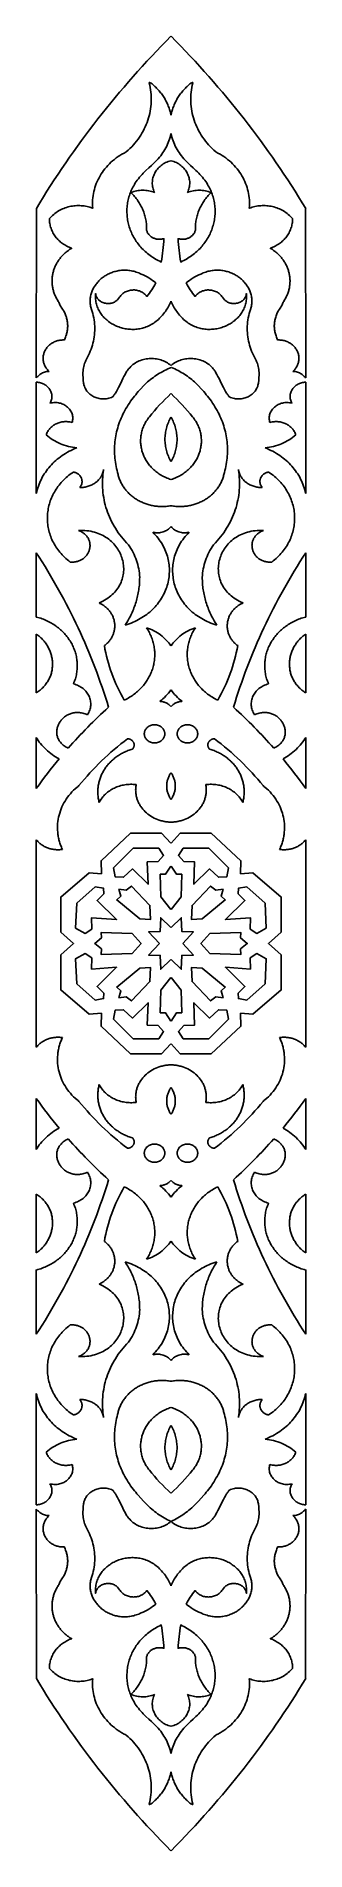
# Model space of a CAD drawing. Extents: x -43 to 42, y -286 to 286.
import ezdxf

# ---------------------------------------------------------------- set-up
doc = ezdxf.new("R2010")
doc.units = 0
doc.layers.add('LAYER_1', color=18, linetype='CONTINUOUS')

msp = doc.modelspace()

# ---------------------------------------------------------------- linework, layer by layer
at = {"layer": 'LAYER_1'}
for points in [[(-0.01, 286.05), (-1.55, 284.49), (-3.08, 282.92), (-4.59, 281.35), (-6.1, 279.76), (-7.58, 278.17), (-9.06, 276.56), (-10.52, 274.95), (-11.96, 273.32), (-13.4, 271.69), (-14.82, 270.05), (-16.22, 268.4), (-17.62, 266.74), (-18.99, 265.07), (-20.36, 263.39), (-21.71, 261.7), (-23.05, 260.01), (-24.37, 258.3), (-25.68, 256.59), (-26.97, 254.87), (-28.25, 253.14), (-29.52, 251.4), (-30.77, 249.65), (-32, 247.9), (-33.23, 246.13), (-34.44, 244.36), (-35.63, 242.58), (-36.81, 240.8), (-37.97, 239), (-39.12, 237.2), (-40.26, 235.39), (-41.38, 233.57), (-42.48, 231.74)], [(0.01, 286.05), (1.55, 284.49), (3.07, 282.92), (4.59, 281.35), (6.09, 279.76), (7.58, 278.17), (9.05, 276.56), (10.51, 274.95), (11.96, 273.32), (13.39, 271.69), (14.81, 270.05), (16.22, 268.4), (17.61, 266.74), (18.99, 265.07), (20.35, 263.39), (21.7, 261.7), (23.04, 260.01), (24.36, 258.3), (25.67, 256.59), (26.96, 254.87), (28.24, 253.14), (29.51, 251.4), (30.76, 249.65), (32, 247.9), (33.22, 246.13), (34.43, 244.36), (35.62, 242.58), (36.8, 240.8), (37.97, 239), (39.12, 237.2), (40.25, 235.39), (41.37, 233.57), (42.48, 231.74)], [(-0.01, 261.22), (-0.09, 261.58), (-0.17, 261.94), (-0.26, 262.3), (-0.36, 262.66), (-0.47, 263.01), (-0.59, 263.36), (-0.71, 263.71), (-0.85, 264.06), (-0.99, 264.4), (-1.14, 264.74), (-1.29, 265.08), (-1.46, 265.41), (-1.63, 265.74), (-1.81, 266.07), (-2, 266.4), (-2.19, 266.72), (-2.39, 267.03), (-2.6, 267.35), (-2.82, 267.66), (-3.04, 267.96), (-3.28, 268.26), (-3.51, 268.56), (-3.76, 268.85), (-4.01, 269.14), (-4.27, 269.42), (-4.54, 269.7), (-4.82, 269.97), (-5.1, 270.24), (-5.38, 270.51), (-5.68, 270.76), (-5.98, 271.02), (-6.29, 271.26), (-6.36, 271.31), (-6.46, 271.36), (-6.57, 271.4), (-6.68, 271.43), (-6.78, 271.45), (-6.85, 271.44), (-6.88, 271.43), (-6.9, 271.42), (-6.91, 271.39), (-6.91, 271.36), (-6.73, 270.62), (-6.58, 269.87), (-6.46, 269.13), (-6.36, 268.38), (-6.29, 267.64), (-6.25, 266.89), (-6.24, 266.15), (-6.25, 265.4), (-6.29, 264.66), (-6.36, 263.92), (-6.45, 263.19), (-6.57, 262.46), (-6.72, 261.73), (-6.89, 261.01), (-7.08, 260.3), (-7.31, 259.59), (-7.55, 258.89), (-7.83, 258.19), (-8.12, 257.51), (-8.44, 256.83), (-8.79, 256.16), (-9.16, 255.5), (-9.55, 254.86), (-9.97, 254.22), (-10.41, 253.59), (-10.88, 252.98), (-11.37, 252.38), (-11.88, 251.79), (-12.41, 251.22), (-12.97, 250.66), (-13.55, 250.11), (-14.15, 249.59), (-14.49, 249.42), (-14.82, 249.24), (-15.47, 248.88), (-16.1, 248.49), (-16.71, 248.09), (-17.3, 247.67), (-17.87, 247.24), (-18.42, 246.78), (-18.94, 246.31), (-19.45, 245.83), (-19.94, 245.33), (-20.4, 244.81), (-20.84, 244.28), (-21.26, 243.74), (-21.66, 243.19), (-22.03, 242.63), (-22.38, 242.05), (-22.71, 241.46), (-23.02, 240.87), (-23.3, 240.26), (-23.56, 239.65), (-23.79, 239.03), (-24, 238.4), (-24.18, 237.76), (-24.34, 237.12), (-24.48, 236.47), (-24.59, 235.82), (-24.67, 235.16), (-24.73, 234.5), (-24.76, 233.84), (-24.76, 233.18), (-24.74, 232.51), (-24.69, 231.84), (-25.13, 232), (-25.58, 232.14), (-26.03, 232.27), (-26.49, 232.37), (-26.95, 232.46), (-27.41, 232.54), (-27.87, 232.59), (-28.34, 232.63), (-28.8, 232.65), (-29.27, 232.66), (-29.73, 232.64), (-30.2, 232.62), (-30.66, 232.57), (-31.12, 232.51), (-31.58, 232.43), (-32.04, 232.33), (-32.49, 232.22), (-32.93, 232.09), (-33.37, 231.94), (-33.81, 231.78), (-34.24, 231.6), (-34.66, 231.4), (-35.07, 231.19), (-35.48, 230.96), (-35.87, 230.72), (-36.26, 230.46), (-36.64, 230.18), (-37, 229.89), (-37.36, 229.58), (-37.7, 229.25), (-38.03, 228.91), (-38.35, 228.55), (-38.34, 228.16), (-38.32, 227.76), (-38.28, 227.38), (-38.23, 226.99), (-38.16, 226.62), (-38.07, 226.24), (-37.97, 225.87), (-37.85, 225.51), (-37.72, 225.15), (-37.58, 224.8), (-37.42, 224.45), (-37.24, 224.12), (-37.06, 223.78), (-36.86, 223.46), (-36.64, 223.14), (-36.42, 222.83), (-36.18, 222.53), (-35.93, 222.24), (-35.67, 221.95), (-35.39, 221.68), (-35.11, 221.41), (-34.81, 221.16), (-34.51, 220.91), (-34.19, 220.68), (-33.87, 220.45), (-33.53, 220.24), (-33.19, 220.04), (-32.83, 219.85), (-32.47, 219.67), (-32.1, 219.5), (-31.72, 219.34), (-31.33, 219.2), (-31.6, 219.04), (-31.87, 218.87), (-32.13, 218.7), (-32.38, 218.52), (-32.63, 218.34), (-32.88, 218.15), (-33.12, 217.96), (-33.35, 217.76), (-33.58, 217.56), (-33.8, 217.36), (-34.01, 217.15), (-34.22, 216.93), (-34.43, 216.71), (-34.63, 216.49), (-34.82, 216.26), (-35.01, 216.03), (-35.19, 215.79), (-35.36, 215.56), (-35.53, 215.31), (-35.69, 215.07), (-35.84, 214.82), (-35.99, 214.57), (-36.14, 214.31), (-36.27, 214.06), (-36.4, 213.79), (-36.52, 213.53), (-36.64, 213.27), (-36.75, 213), (-36.85, 212.73), (-36.95, 212.46), (-37.04, 212.18), (-37.12, 211.9), (-37.19, 211.63), (-37.26, 211.35), (-37.32, 211.06), (-37.38, 210.78), (-37.42, 210.5), (-37.46, 210.21), (-37.49, 209.92), (-37.52, 209.64), (-37.53, 209.35), (-37.54, 209.06), (-37.54, 208.77), (-37.54, 208.48), (-37.52, 208.18), (-37.5, 207.89), (-37.47, 207.6), (-37.43, 207.31), (-37.39, 207.02), (-37.33, 206.72), (-37.27, 206.43), (-37.2, 206.14), (-37.12, 205.85), (-37.04, 205.56), (-36.94, 205.27), (-36.84, 204.98), (-36.73, 204.7), (-36.61, 204.41), (-36.48, 204.12), (-36.34, 203.84), (-36.2, 203.56), (-36.04, 203.28), (-35.88, 203), (-35.71, 202.72), (-35.56, 202.46), (-35.43, 202.2), (-35.19, 201.65), (-35.07, 201.38), (-34.95, 201.12), (-34.8, 200.86), (-34.72, 200.74), (-34.64, 200.62), (-34.42, 200.33), (-34.22, 200.03), (-34.03, 199.73), (-33.85, 199.43), (-33.68, 199.12), (-33.53, 198.81), (-33.38, 198.49), (-33.25, 198.17), (-33.13, 197.85), (-33.02, 197.53), (-32.93, 197.2), (-32.84, 196.87), (-32.77, 196.54), (-32.71, 196.21), (-32.66, 195.88), (-32.63, 195.54), (-32.6, 195.21), (-32.59, 194.87), (-32.59, 194.53), (-32.6, 194.2), (-32.63, 193.86), (-32.66, 193.53), (-32.71, 193.19), (-32.77, 192.86), (-32.84, 192.53), (-32.93, 192.2), (-33.02, 191.87), (-33.13, 191.55), (-33.25, 191.22), (-33.38, 190.9), (-33.53, 190.59), (-33.68, 190.27), (-33.77, 190.28), (-34.1, 190.28), (-34.42, 190.26), (-34.74, 190.24), (-35.06, 190.19), (-35.37, 190.14), (-35.67, 190.07), (-35.97, 189.99), (-36.27, 189.89), (-36.55, 189.78), (-36.83, 189.66), (-37.1, 189.53), (-37.37, 189.39), (-37.62, 189.24), (-37.87, 189.07), (-38.11, 188.9), (-38.33, 188.71), (-38.55, 188.52), (-38.76, 188.31), (-38.96, 188.1), (-39.14, 187.88), (-39.32, 187.65), (-39.48, 187.41), (-39.63, 187.16), (-39.76, 186.91), (-39.89, 186.65), (-40, 186.39), (-40.09, 186.11), (-40.17, 185.84), (-40.24, 185.55), (-40.29, 185.27), (-40.32, 184.97), (-40.34, 184.68), (-40.34, 184.38), (-40.33, 184.08), (-40.3, 183.79), (-40.25, 183.51), (-40.19, 183.22), (-40.11, 182.95), (-40.02, 182.68), (-39.92, 182.41), (-39.8, 182.15), (-39.67, 181.9), (-39.52, 181.65), (-39.37, 181.41), (-39.2, 181.18), (-39.01, 180.96), (-38.82, 180.74), (-38.62, 180.53), (-38.4, 180.34)], [(0.01, 261.22), (0.08, 261.58), (0.17, 261.94), (0.26, 262.3), (0.36, 262.66), (0.47, 263.01), (0.58, 263.36), (0.71, 263.71), (0.84, 264.06), (0.98, 264.4), (1.13, 264.74), (1.29, 265.08), (1.45, 265.41), (1.62, 265.74), (1.8, 266.07), (1.99, 266.4), (2.18, 266.72), (2.39, 267.03), (2.6, 267.35), (2.81, 267.66), (3.04, 267.96), (3.27, 268.26), (3.51, 268.56), (3.75, 268.85), (4.01, 269.14), (4.27, 269.42), (4.53, 269.7), (4.81, 269.97), (5.09, 270.24), (5.38, 270.51), (5.67, 270.76), (5.97, 271.02), (6.28, 271.26), (6.36, 271.31), (6.45, 271.36), (6.56, 271.4), (6.67, 271.43), (6.77, 271.45), (6.85, 271.44), (6.88, 271.43), (6.9, 271.42), (6.91, 271.39), (6.9, 271.36), (6.72, 270.62), (6.57, 269.87), (6.45, 269.13), (6.35, 268.38), (6.29, 267.64), (6.25, 266.89), (6.23, 266.15), (6.25, 265.4), (6.29, 264.66), (6.35, 263.92), (6.45, 263.19), (6.57, 262.46), (6.71, 261.73), (6.88, 261.01), (7.08, 260.3), (7.3, 259.59), (7.55, 258.89), (7.82, 258.19), (8.12, 257.51), (8.44, 256.83), (8.78, 256.16), (9.15, 255.5), (9.55, 254.86), (9.97, 254.22), (10.41, 253.59), (10.87, 252.98), (11.36, 252.38), (11.87, 251.79), (12.41, 251.22), (12.96, 250.66), (13.54, 250.11), (14.15, 249.59), (14.48, 249.42), (14.81, 249.24), (15.46, 248.88), (16.09, 248.49), (16.7, 248.09), (17.29, 247.67), (17.86, 247.24), (18.41, 246.78), (18.94, 246.31), (19.44, 245.83), (19.93, 245.33), (20.39, 244.81), (20.83, 244.28), (21.25, 243.74), (21.65, 243.19), (22.03, 242.63), (22.38, 242.05), (22.71, 241.46), (23.01, 240.87), (23.29, 240.26), (23.55, 239.65), (23.79, 239.03), (23.99, 238.4), (24.18, 237.76), (24.34, 237.12), (24.47, 236.47), (24.58, 235.82), (24.66, 235.16), (24.72, 234.5), (24.75, 233.84), (24.76, 233.18), (24.73, 232.51), (24.69, 231.84), (25.13, 232), (25.57, 232.14), (26.03, 232.27), (26.48, 232.37), (26.94, 232.46), (27.4, 232.54), (27.86, 232.59), (28.33, 232.63), (28.79, 232.65), (29.26, 232.66), (29.73, 232.64), (30.19, 232.62), (30.65, 232.57), (31.12, 232.51), (31.57, 232.43), (32.03, 232.33), (32.48, 232.22), (32.93, 232.09), (33.37, 231.94), (33.8, 231.78), (34.23, 231.6), (34.65, 231.4), (35.07, 231.19), (35.47, 230.96), (35.87, 230.72), (36.25, 230.46), (36.63, 230.18), (37, 229.89), (37.35, 229.58), (37.69, 229.25), (38.02, 228.91), (38.34, 228.55), (38.34, 228.16), (38.31, 227.76), (38.28, 227.38), (38.22, 226.99), (38.15, 226.62), (38.07, 226.24), (37.96, 225.87), (37.85, 225.51), (37.72, 225.15), (37.57, 224.8), (37.41, 224.45), (37.24, 224.12), (37.05, 223.78), (36.85, 223.46), (36.64, 223.14), (36.41, 222.83), (36.17, 222.53), (35.92, 222.24), (35.66, 221.95), (35.39, 221.68), (35.1, 221.41), (34.81, 221.16), (34.5, 220.91), (34.19, 220.68), (33.86, 220.45), (33.52, 220.24), (33.18, 220.04), (32.83, 219.85), (32.46, 219.67), (32.09, 219.5), (31.71, 219.34), (31.33, 219.2), (31.6, 219.04), (31.86, 218.87), (32.12, 218.7), (32.38, 218.52), (32.63, 218.34), (32.87, 218.15), (33.11, 217.96), (33.34, 217.76), (33.57, 217.56), (33.79, 217.36), (34.01, 217.15), (34.22, 216.93), (34.42, 216.71), (34.62, 216.49), (34.81, 216.26), (35, 216.03), (35.18, 215.79), (35.35, 215.56), (35.52, 215.31), (35.68, 215.07), (35.84, 214.82), (35.99, 214.57), (36.13, 214.31), (36.27, 214.06), (36.4, 213.79), (36.52, 213.53), (36.63, 213.27), (36.74, 213), (36.85, 212.73), (36.94, 212.46), (37.03, 212.18), (37.11, 211.9), (37.19, 211.63), (37.26, 211.35), (37.32, 211.06), (37.37, 210.78), (37.42, 210.5), (37.46, 210.21), (37.49, 209.92), (37.51, 209.64), (37.53, 209.35), (37.54, 209.06), (37.54, 208.77), (37.53, 208.48), (37.52, 208.18), (37.5, 207.89), (37.47, 207.6), (37.43, 207.31), (37.38, 207.02), (37.33, 206.72), (37.27, 206.43), (37.2, 206.14), (37.12, 205.85), (37.03, 205.56), (36.94, 205.27), (36.83, 204.98), (36.72, 204.7), (36.6, 204.41), (36.47, 204.12), (36.34, 203.84), (36.19, 203.56), (36.04, 203.28), (35.87, 203), (35.7, 202.72), (35.55, 202.46), (35.42, 202.2), (35.19, 201.65), (35.07, 201.38), (34.94, 201.12), (34.8, 200.86), (34.72, 200.74), (34.63, 200.62), (34.42, 200.33), (34.21, 200.03), (34.02, 199.73), (33.84, 199.43), (33.68, 199.12), (33.52, 198.81), (33.38, 198.49), (33.25, 198.17), (33.13, 197.85), (33.02, 197.53), (32.92, 197.2), (32.84, 196.87), (32.77, 196.54), (32.71, 196.21), (32.66, 195.88), (32.62, 195.54), (32.6, 195.21), (32.59, 194.87), (32.59, 194.53), (32.6, 194.2), (32.62, 193.86), (32.66, 193.53), (32.7, 193.19), (32.76, 192.86), (32.84, 192.53), (32.92, 192.2), (33.02, 191.87), (33.12, 191.55), (33.24, 191.22), (33.38, 190.9), (33.52, 190.59), (33.68, 190.27), (33.77, 190.28), (34.09, 190.28), (34.42, 190.26), (34.74, 190.24), (35.05, 190.19), (35.36, 190.14), (35.67, 190.07), (35.97, 189.99), (36.26, 189.89), (36.55, 189.78), (36.83, 189.66), (37.1, 189.53), (37.36, 189.39), (37.62, 189.24), (37.86, 189.07), (38.1, 188.9), (38.33, 188.71), (38.55, 188.52), (38.75, 188.31), (38.95, 188.1), (39.14, 187.88), (39.31, 187.65), (39.47, 187.41), (39.62, 187.16), (39.76, 186.91), (39.88, 186.65), (39.99, 186.39), (40.08, 186.11), (40.17, 185.84), (40.23, 185.55), (40.28, 185.27), (40.32, 184.97), (40.33, 184.68), (40.34, 184.38), (40.32, 184.08), (40.29, 183.79), (40.25, 183.51), (40.18, 183.22), (40.11, 182.95), (40.02, 182.68), (39.91, 182.41), (39.79, 182.15), (39.66, 181.9), (39.52, 181.65), (39.36, 181.41), (39.19, 181.18), (39.01, 180.96), (38.81, 180.74), (38.61, 180.53), (38.4, 180.34)], [(-0.01, 255.37), (-0.14, 254.79), (-0.29, 254.22), (-0.46, 253.65), (-0.65, 253.09), (-0.86, 252.54), (-1.09, 251.99), (-1.34, 251.45), (-1.61, 250.91), (-1.91, 250.39), (-2.22, 249.87), (-2.55, 249.37), (-2.9, 248.87), (-3.26, 248.38), (-3.65, 247.91), (-4.06, 247.44), (-4.48, 246.99), (-4.89, 246.56), (-5.3, 246.15), (-6.16, 245.33), (-7.03, 244.52), (-7.89, 243.7), (-8.32, 243.29), (-8.74, 242.88), (-9.15, 242.46), (-9.55, 242.03), (-9.93, 241.59), (-10.3, 241.15), (-10.66, 240.69), (-10.99, 240.21), (-11.27, 239.79), (-11.53, 239.36), (-11.78, 238.93), (-12.02, 238.5), (-12.24, 238.06), (-12.44, 237.62), (-12.64, 237.18), (-12.81, 236.74), (-12.98, 236.29), (-13.13, 235.84), (-13.27, 235.39), (-13.39, 234.94), (-13.5, 234.48), (-13.6, 234.03), (-13.68, 233.57), (-13.76, 233.12), (-13.81, 232.66), (-13.86, 232.21), (-13.89, 231.75), (-13.91, 231.29), (-13.91, 230.84), (-13.9, 230.38), (-13.88, 229.93), (-13.85, 229.48), (-13.81, 229.02), (-13.75, 228.57), (-13.68, 228.13), (-13.6, 227.68), (-13.5, 227.24), (-13.4, 226.8), (-13.28, 226.36), (-13.15, 225.92), (-13, 225.49), (-12.85, 225.06), (-12.68, 224.63), (-12.5, 224.21), (-12.31, 223.8), (-12.11, 223.38), (-11.9, 222.97), (-11.68, 222.57), (-11.44, 222.17), (-11.19, 221.78), (-10.94, 221.39), (-10.67, 221.01), (-10.39, 220.63), (-10.1, 220.26), (-9.8, 219.89), (-9.48, 219.53), (-9.16, 219.18), (-8.83, 218.84), (-8.48, 218.5), (-8.13, 218.17), (-7.76, 217.85), (-7.39, 217.53), (-7, 217.23), (-6.61, 216.93), (-6.2, 216.64), (-5.79, 216.36), (-5.36, 216.09), (-4.93, 215.82), (-4.48, 215.57), (-4.03, 215.33), (-3.56, 215.09), (-3.09, 214.87), (-2.93, 215.78), (-2.78, 216.7), (-2.65, 217.62), (-2.54, 218.54), (-2.44, 219.46), (-2.36, 220.38), (-2.29, 221.3), (-2.24, 222.23), (-2.44, 222.17), (-2.65, 222.13), (-2.86, 222.09), (-3.07, 222.06), (-3.28, 222.04), (-3.49, 222.03), (-3.7, 222.03), (-3.91, 222.04), (-4.12, 222.06), (-4.33, 222.08), (-4.53, 222.12), (-4.74, 222.16), (-4.94, 222.22), (-5.14, 222.28), (-5.34, 222.35), (-5.53, 222.43), (-5.72, 222.52), (-5.9, 222.62), (-6.08, 222.73), (-6.25, 222.84), (-6.42, 222.97), (-6.58, 223.1), (-6.73, 223.25), (-6.88, 223.4), (-7.01, 223.56), (-7.14, 223.73), (-7.26, 223.91), (-7.37, 224.1), (-7.47, 224.3), (-7.56, 224.51), (-7.64, 224.72), (-7.71, 224.95), (-7.7, 225.36), (-7.7, 225.77), (-7.72, 226.18), (-7.74, 226.58), (-7.78, 226.99), (-7.82, 227.39), (-7.88, 227.8), (-7.95, 228.2), (-8.03, 228.59), (-8.12, 228.99), (-8.22, 229.38), (-8.33, 229.77), (-8.45, 230.16), (-8.58, 230.55), (-8.72, 230.93), (-8.88, 231.31), (-9.04, 231.68), (-9.21, 232.05), (-9.4, 232.42), (-9.59, 232.78), (-9.79, 233.14), (-10, 233.5), (-10.23, 233.84), (-10.46, 234.19), (-10.7, 234.53), (-10.95, 234.86), (-11.22, 235.19), (-11.49, 235.52), (-11.77, 235.84), (-12.06, 236.15), (-12.35, 236.46), (-12.66, 236.76), (-12.21, 236.93), (-11.76, 237.08), (-11.3, 237.21), (-10.83, 237.32), (-10.36, 237.4), (-9.89, 237.46), (-9.41, 237.5), (-8.94, 237.51), (-8.46, 237.5), (-7.99, 237.47), (-7.52, 237.42), (-7.05, 237.35), (-6.59, 237.25), (-6.13, 237.13), (-5.68, 236.99), (-5.23, 236.82), (-5.4, 237.2), (-5.55, 237.58), (-5.67, 237.96), (-5.77, 238.35), (-5.84, 238.73), (-5.89, 239.12), (-5.91, 239.51), (-5.91, 239.89), (-5.89, 240.28), (-5.85, 240.66), (-5.79, 241.04), (-5.7, 241.41), (-5.59, 241.78), (-5.47, 242.15), (-5.32, 242.51), (-5.15, 242.86), (-4.96, 243.2), (-4.76, 243.53), (-4.53, 243.86), (-4.28, 244.17), (-4.02, 244.47), (-3.74, 244.76), (-3.44, 245.04), (-3.12, 245.3), (-2.79, 245.55), (-2.44, 245.78), (-2.07, 246), (-1.69, 246.2), (-1.29, 246.39), (-0.88, 246.55), (-0.45, 246.7), (-0.01, 246.82)], [(0.01, 255.37), (0.13, 254.79), (0.28, 254.22), (0.45, 253.65), (0.64, 253.09), (0.86, 252.54), (1.09, 251.99), (1.34, 251.45), (1.61, 250.91), (1.9, 250.39), (2.21, 249.87), (2.54, 249.37), (2.89, 248.87), (3.26, 248.38), (3.65, 247.91), (4.05, 247.44), (4.48, 246.99), (4.88, 246.56), (5.3, 246.15), (6.15, 245.33), (7.02, 244.52), (7.88, 243.7), (8.31, 243.29), (8.73, 242.88), (9.14, 242.46), (9.54, 242.03), (9.93, 241.59), (10.3, 241.15), (10.65, 240.69), (10.98, 240.21), (11.26, 239.79), (11.53, 239.36), (11.77, 238.93), (12.01, 238.5), (12.23, 238.06), (12.44, 237.62), (12.63, 237.18), (12.81, 236.74), (12.97, 236.29), (13.13, 235.84), (13.26, 235.39), (13.39, 234.94), (13.5, 234.48), (13.59, 234.03), (13.68, 233.57), (13.75, 233.12), (13.81, 232.66), (13.85, 232.21), (13.88, 231.75), (13.9, 231.29), (13.91, 230.84), (13.9, 230.38), (13.88, 229.93), (13.85, 229.48), (13.8, 229.02), (13.74, 228.57), (13.67, 228.13), (13.59, 227.68), (13.5, 227.24), (13.39, 226.8), (13.27, 226.36), (13.14, 225.92), (13, 225.49), (12.84, 225.06), (12.68, 224.63), (12.5, 224.21), (12.31, 223.8), (12.11, 223.38), (11.89, 222.97), (11.67, 222.57), (11.43, 222.17), (11.19, 221.78), (10.93, 221.39), (10.66, 221.01), (10.38, 220.63), (10.09, 220.26), (9.79, 219.89), (9.48, 219.53), (9.15, 219.18), (8.82, 218.84), (8.48, 218.5), (8.12, 218.17), (7.76, 217.85), (7.38, 217.53), (7, 217.23), (6.6, 216.93), (6.2, 216.64), (5.78, 216.36), (5.35, 216.09), (4.92, 215.82), (4.47, 215.57), (4.02, 215.33), (3.56, 215.09), (3.08, 214.87), (2.92, 215.78), (2.78, 216.7), (2.65, 217.62), (2.53, 218.54), (2.43, 219.46), (2.35, 220.38), (2.29, 221.3), (2.24, 222.23), (2.44, 222.17), (2.64, 222.13), (2.85, 222.09), (3.06, 222.06), (3.27, 222.04), (3.48, 222.03), (3.69, 222.03), (3.9, 222.04), (4.11, 222.06), (4.32, 222.08), (4.53, 222.12), (4.73, 222.16), (4.94, 222.22), (5.14, 222.28), (5.33, 222.35), (5.53, 222.43), (5.71, 222.52), (5.9, 222.62), (6.08, 222.73), (6.25, 222.84), (6.41, 222.97), (6.57, 223.1), (6.73, 223.25), (6.87, 223.4), (7.01, 223.56), (7.14, 223.73), (7.26, 223.91), (7.37, 224.1), (7.47, 224.3), (7.56, 224.51), (7.64, 224.72), (7.7, 224.95), (7.7, 225.36), (7.7, 225.77), (7.71, 226.18), (7.73, 226.58), (7.77, 226.99), (7.82, 227.39), (7.87, 227.8), (7.94, 228.2), (8.02, 228.59), (8.11, 228.99), (8.21, 229.38), (8.32, 229.77), (8.44, 230.16), (8.57, 230.55), (8.72, 230.93), (8.87, 231.31), (9.03, 231.68), (9.21, 232.05), (9.39, 232.42), (9.58, 232.78), (9.79, 233.14), (10, 233.5), (10.22, 233.84), (10.45, 234.19), (10.7, 234.53), (10.95, 234.86), (11.21, 235.19), (11.48, 235.52), (11.76, 235.84), (12.05, 236.15), (12.35, 236.46), (12.66, 236.76), (12.21, 236.93), (11.75, 237.08), (11.29, 237.21), (10.82, 237.32), (10.35, 237.4), (9.88, 237.46), (9.41, 237.5), (8.93, 237.51), (8.46, 237.5), (7.98, 237.47), (7.51, 237.42), (7.05, 237.35), (6.58, 237.25), (6.12, 237.13), (5.67, 236.99), (5.23, 236.82), (5.4, 237.2), (5.54, 237.58), (5.66, 237.96), (5.76, 238.35), (5.83, 238.73), (5.88, 239.12), (5.91, 239.51), (5.91, 239.89), (5.89, 240.28), (5.84, 240.66), (5.78, 241.04), (5.69, 241.41), (5.59, 241.78), (5.46, 242.15), (5.31, 242.51), (5.14, 242.86), (4.96, 243.2), (4.75, 243.53), (4.52, 243.86), (4.28, 244.17), (4.01, 244.47), (3.73, 244.76), (3.43, 245.04), (3.12, 245.3), (2.78, 245.55), (2.43, 245.78), (2.07, 246), (1.69, 246.2), (1.29, 246.39), (0.88, 246.55), (0.45, 246.7), (0.01, 246.82)], [(-42.48, 231.74), (-42.49, 178.33)], [(42.47, 231.74), (42.49, 178.33)], [(-0.01, 202.51), (-0.19, 202.08), (-0.38, 201.66), (-0.59, 201.25), (-0.8, 200.84), (-1.03, 200.44), (-1.27, 200.04), (-1.53, 199.66), (-1.79, 199.27), (-2.07, 198.9), (-2.36, 198.53), (-2.66, 198.16), (-2.97, 197.81), (-3.29, 197.46), (-3.63, 197.12), (-3.97, 196.79), (-4.32, 196.47), (-4.69, 196.17), (-5.06, 195.9), (-5.44, 195.63), (-5.82, 195.39), (-6.21, 195.16), (-6.6, 194.95), (-7, 194.76), (-7.4, 194.58), (-7.81, 194.42), (-8.22, 194.27), (-8.63, 194.14), (-9.04, 194.02), (-9.46, 193.92), (-9.88, 193.84), (-10.3, 193.77), (-10.72, 193.71), (-11.14, 193.67), (-11.56, 193.64), (-11.98, 193.63), (-12.4, 193.63), (-12.82, 193.65), (-13.23, 193.68), (-13.65, 193.72), (-14.06, 193.78), (-14.47, 193.84), (-14.87, 193.93), (-15.28, 194.02), (-15.67, 194.13), (-16.07, 194.25), (-16.46, 194.38), (-16.84, 194.52), (-17.22, 194.68), (-17.59, 194.85), (-17.95, 195.03), (-18.31, 195.22), (-18.66, 195.42), (-19.01, 195.63), (-19.34, 195.85), (-19.67, 196.09), (-19.98, 196.33), (-20.29, 196.59), (-20.59, 196.85), (-20.88, 197.13), (-21.15, 197.41), (-21.42, 197.71), (-21.68, 198.01), (-21.92, 198.32), (-22.15, 198.65), (-22.37, 198.98), (-22.57, 199.32), (-22.76, 199.66), (-22.94, 200.02), (-23.1, 200.39), (-23.25, 200.76), (-23.38, 201.14), (-23.5, 201.53), (-23.6, 201.92), (-23.69, 202.33), (-23.75, 202.74), (-23.8, 203.15), (-23.84, 203.58), (-23.85, 204.01), (-23.85, 204.44), (-23.83, 204.89), (-23.76, 204.58), (-23.68, 204.29), (-23.56, 204.01), (-23.43, 203.75), (-23.28, 203.51), (-23.11, 203.28), (-22.92, 203.06), (-22.72, 202.86), (-22.5, 202.68), (-22.27, 202.51), (-22.03, 202.36), (-21.78, 202.23), (-21.51, 202.11), (-21.24, 202.01), (-20.97, 201.93), (-20.68, 201.86), (-20.39, 201.82), (-20.1, 201.79), (-19.81, 201.78), (-19.52, 201.79), (-19.23, 201.82), (-18.94, 201.87), (-18.65, 201.94), (-18.37, 202.02), (-18.1, 202.13), (-17.83, 202.26), (-17.57, 202.41), (-17.32, 202.58), (-17.09, 202.77), (-16.86, 202.98), (-16.65, 203.21), (-16.45, 203.47), (-16.28, 203.76), (-16.09, 204.04), (-15.88, 204.29), (-15.66, 204.53), (-15.42, 204.76), (-15.17, 204.96), (-14.91, 205.15), (-14.63, 205.32), (-14.35, 205.47), (-14.06, 205.61), (-13.76, 205.72), (-13.46, 205.82), (-13.14, 205.91), (-12.83, 205.97), (-12.51, 206.01), (-12.19, 206.04), (-11.87, 206.05), (-11.55, 206.05), (-11.22, 206.02), (-10.9, 205.98), (-10.59, 205.91), (-10.28, 205.83), (-9.97, 205.74), (-9.67, 205.62), (-9.37, 205.49), (-9.09, 205.33), (-8.81, 205.16), (-8.55, 204.98), (-8.3, 204.77), (-8.06, 204.54), (-7.83, 204.3), (-7.62, 204.04), (-7.22, 204.54), (-6.83, 205.05), (-6.46, 205.57), (-6.1, 206.09), (-5.75, 206.62), (-5.42, 207.16), (-5.11, 207.71), (-4.8, 208.27), (-5.32, 208.69), (-5.86, 209.09), (-6.41, 209.47), (-6.98, 209.83), (-7.56, 210.17), (-8.17, 210.49), (-8.78, 210.79), (-9.41, 211.06), (-9.8, 211.25), (-10.2, 211.41), (-10.59, 211.57), (-10.99, 211.71), (-11.38, 211.83), (-11.77, 211.94), (-12.17, 212.03), (-12.56, 212.11), (-12.96, 212.18), (-13.35, 212.23), (-13.74, 212.26), (-14.13, 212.29), (-14.51, 212.3), (-14.9, 212.3), (-15.28, 212.28), (-15.66, 212.25), (-16.03, 212.21), (-16.41, 212.16), (-16.78, 212.1), (-17.14, 212.02), (-17.5, 211.93), (-17.86, 211.84), (-18.21, 211.73), (-18.56, 211.61), (-18.9, 211.48), (-19.24, 211.34), (-19.57, 211.18), (-19.89, 211.02), (-20.21, 210.85), (-20.53, 210.67), (-20.83, 210.48), (-21.13, 210.29), (-21.42, 210.08), (-21.7, 209.86), (-21.98, 209.64), (-22.25, 209.41), (-22.51, 209.17), (-22.76, 208.92), (-23, 208.67), (-23.23, 208.41), (-23.45, 208.14), (-23.66, 207.86), (-23.87, 207.58), (-24.06, 207.3), (-24.24, 207), (-24.41, 206.7), (-24.57, 206.4), (-24.72, 206.09), (-24.86, 205.77), (-24.98, 205.45), (-25.09, 205.13), (-25.19, 204.8), (-25.28, 204.47), (-25.35, 204.13), (-25.41, 203.79), (-25.46, 203.45), (-25.49, 203.1), (-25.51, 202.75), (-25.52, 202.4), (-25.51, 202.04), (-25.48, 201.68), (-25.44, 201.32), (-25.39, 200.96), (-25.32, 200.6), (-25.08, 199.94), (-24.87, 199.28), (-24.68, 198.62), (-24.52, 197.96), (-24.39, 197.29), (-24.27, 196.62), (-24.18, 195.95), (-24.12, 195.28), (-24.08, 194.6), (-24.07, 193.93), (-24.07, 193.26), (-24.11, 192.59), (-24.16, 191.92), (-24.24, 191.26), (-24.34, 190.59), (-24.47, 189.94), (-24.62, 189.28), (-24.79, 188.63), (-24.99, 187.98), (-25.21, 187.34), (-25.45, 186.71), (-25.71, 186.08), (-26, 185.46), (-26.31, 184.85), (-26.64, 184.25), (-26.68, 184.19), (-26.8, 183.98), (-26.91, 183.77), (-27.01, 183.55), (-27.11, 183.33), (-27.2, 183.11), (-27.28, 182.89), (-27.42, 182.43), (-27.54, 181.97), (-27.63, 181.5), (-27.69, 181.02), (-27.74, 180.54), (-27.77, 180.05), (-27.78, 179.57), (-27.77, 179.08), (-27.76, 178.59), (-27.72, 178.1), (-27.68, 177.62), (-27.58, 176.67), (-27.52, 176.33), (-27.45, 175.99), (-27.34, 175.67), (-27.22, 175.35), (-27.08, 175.04), (-26.92, 174.74), (-26.73, 174.45), (-26.53, 174.17), (-26.31, 173.9), (-26.08, 173.65), (-25.83, 173.41), (-25.56, 173.18), (-25.28, 172.97), (-24.99, 172.77), (-24.69, 172.58), (-24.37, 172.41), (-24.04, 172.26), (-23.7, 172.12), (-23.36, 172.01), (-23, 171.91), (-22.64, 171.82), (-22.28, 171.76), (-21.9, 171.72), (-21.52, 171.7), (-21.14, 171.7), (-20.76, 171.72), (-20.37, 171.76), (-19.98, 171.83), (-19.59, 171.92), (-19.2, 172.03), (-18.82, 172.17), (-18.43, 172.33)], [(0.01, 202.51), (0.18, 202.08), (0.38, 201.66), (0.58, 201.25), (0.8, 200.84), (1.03, 200.44), (1.27, 200.04), (1.52, 199.66), (1.79, 199.27), (2.06, 198.9), (2.35, 198.53), (2.65, 198.16), (2.96, 197.81), (3.29, 197.46), (3.62, 197.12), (3.96, 196.79), (4.32, 196.47), (4.68, 196.17), (5.05, 195.9), (5.43, 195.63), (5.81, 195.39), (6.2, 195.16), (6.6, 194.95), (6.99, 194.76), (7.4, 194.58), (7.8, 194.42), (8.21, 194.27), (8.62, 194.14), (9.04, 194.02), (9.45, 193.92), (9.87, 193.84), (10.29, 193.77), (10.71, 193.71), (11.13, 193.67), (11.55, 193.64), (11.97, 193.63), (12.39, 193.63), (12.81, 193.65), (13.23, 193.68), (13.64, 193.72), (14.05, 193.78), (14.46, 193.84), (14.87, 193.93), (15.27, 194.02), (15.67, 194.13), (16.06, 194.25), (16.45, 194.38), (16.83, 194.52), (17.21, 194.68), (17.58, 194.85), (17.95, 195.03), (18.31, 195.22), (18.66, 195.42), (19, 195.63), (19.33, 195.85), (19.66, 196.09), (19.98, 196.33), (20.29, 196.59), (20.58, 196.85), (20.87, 197.13), (21.15, 197.41), (21.41, 197.71), (21.67, 198.01), (21.91, 198.32), (22.14, 198.65), (22.36, 198.98), (22.56, 199.32), (22.76, 199.66), (22.93, 200.02), (23.1, 200.39), (23.24, 200.76), (23.38, 201.14), (23.49, 201.53), (23.59, 201.92), (23.68, 202.33), (23.75, 202.74), (23.8, 203.15), (23.83, 203.58), (23.85, 204.01), (23.84, 204.44), (23.82, 204.89), (23.76, 204.58), (23.67, 204.29), (23.56, 204.01), (23.43, 203.75), (23.27, 203.51), (23.1, 203.28), (22.92, 203.06), (22.71, 202.86), (22.5, 202.68), (22.27, 202.51), (22.02, 202.36), (21.77, 202.23), (21.51, 202.11), (21.24, 202.01), (20.96, 201.93), (20.68, 201.86), (20.39, 201.82), (20.1, 201.79), (19.81, 201.78), (19.51, 201.79), (19.22, 201.82), (18.93, 201.87), (18.65, 201.94), (18.37, 202.02), (18.09, 202.13), (17.83, 202.26), (17.57, 202.41), (17.32, 202.58), (17.08, 202.77), (16.86, 202.98), (16.64, 203.21), (16.45, 203.47), (16.27, 203.76), (16.08, 204.04), (15.87, 204.29), (15.65, 204.53), (15.41, 204.76), (15.16, 204.96), (14.9, 205.15), (14.63, 205.32), (14.35, 205.47), (14.05, 205.61), (13.75, 205.72), (13.45, 205.82), (13.14, 205.91), (12.82, 205.97), (12.5, 206.01), (12.18, 206.04), (11.86, 206.05), (11.54, 206.05), (11.22, 206.02), (10.9, 205.98), (10.58, 205.91), (10.27, 205.83), (9.96, 205.74), (9.66, 205.62), (9.37, 205.49), (9.08, 205.33), (8.81, 205.16), (8.54, 204.98), (8.29, 204.77), (8.05, 204.54), (7.82, 204.3), (7.61, 204.04), (7.21, 204.54), (6.82, 205.05), (6.45, 205.57), (6.09, 206.09), (5.75, 206.62), (5.42, 207.16), (5.1, 207.71), (4.8, 208.27), (5.31, 208.69), (5.85, 209.09), (6.4, 209.47), (6.97, 209.83), (7.56, 210.17), (8.16, 210.49), (8.78, 210.79), (9.41, 211.06), (9.8, 211.25), (10.19, 211.41), (10.59, 211.57), (10.98, 211.71), (11.37, 211.83), (11.77, 211.94), (12.16, 212.03), (12.56, 212.11), (12.95, 212.18), (13.34, 212.23), (13.73, 212.26), (14.12, 212.29), (14.51, 212.3), (14.89, 212.3), (15.27, 212.28), (15.65, 212.25), (16.03, 212.21), (16.4, 212.16), (16.77, 212.1), (17.14, 212.02), (17.5, 211.93), (17.85, 211.84), (18.21, 211.73), (18.55, 211.61), (18.9, 211.48), (19.23, 211.34), (19.56, 211.18), (19.89, 211.02), (20.21, 210.85), (20.52, 210.67), (20.82, 210.48), (21.12, 210.29), (21.41, 210.08), (21.7, 209.86), (21.97, 209.64), (22.24, 209.41), (22.5, 209.17), (22.75, 208.92), (22.99, 208.67), (23.22, 208.41), (23.44, 208.14), (23.66, 207.86), (23.86, 207.58), (24.05, 207.3), (24.23, 207), (24.4, 206.7), (24.56, 206.4), (24.71, 206.09), (24.85, 205.77), (24.97, 205.45), (25.09, 205.13), (25.19, 204.8), (25.27, 204.47), (25.35, 204.13), (25.41, 203.79), (25.46, 203.45), (25.49, 203.1), (25.51, 202.75), (25.51, 202.4), (25.5, 202.04), (25.48, 201.68), (25.44, 201.32), (25.38, 200.96), (25.31, 200.6), (25.08, 199.94), (24.86, 199.28), (24.68, 198.62), (24.52, 197.96), (24.38, 197.29), (24.27, 196.62), (24.18, 195.95), (24.11, 195.28), (24.07, 194.6), (24.06, 193.93), (24.07, 193.26), (24.1, 192.59), (24.16, 191.92), (24.23, 191.26), (24.34, 190.59), (24.46, 189.94), (24.61, 189.28), (24.79, 188.63), (24.98, 187.98), (25.2, 187.34), (25.44, 186.71), (25.71, 186.08), (26, 185.46), (26.31, 184.85), (26.64, 184.25), (26.67, 184.19), (26.79, 183.98), (26.9, 183.77), (27.01, 183.55), (27.1, 183.33), (27.19, 183.11), (27.27, 182.89), (27.41, 182.43), (27.53, 181.97), (27.62, 181.5), (27.69, 181.02), (27.74, 180.54), (27.76, 180.05), (27.77, 179.57), (27.77, 179.08), (27.75, 178.59), (27.72, 178.1), (27.68, 177.62), (27.57, 176.67), (27.52, 176.33), (27.44, 175.99), (27.34, 175.67), (27.22, 175.35), (27.07, 175.04), (26.91, 174.74), (26.73, 174.45), (26.53, 174.17), (26.31, 173.9), (26.07, 173.65), (25.82, 173.41), (25.56, 173.18), (25.28, 172.97), (24.98, 172.77), (24.68, 172.58), (24.36, 172.41), (24.04, 172.26), (23.7, 172.12), (23.35, 172.01), (23, 171.91), (22.64, 171.82), (22.27, 171.76), (21.9, 171.72), (21.52, 171.7), (21.14, 171.7), (20.75, 171.72), (20.36, 171.76), (19.98, 171.83), (19.59, 171.92), (19.2, 172.03), (18.81, 172.17), (18.43, 172.33)], [(-0.01, 182.24), (-0.37, 182.54), (-0.74, 182.81), (-1.13, 183.06), (-1.53, 183.3), (-1.94, 183.51), (-2.35, 183.7), (-2.78, 183.86), (-3.22, 184.01), (-3.66, 184.14), (-4.11, 184.24), (-4.57, 184.33), (-5.03, 184.39), (-5.49, 184.43), (-5.95, 184.45), (-6.41, 184.45), (-6.87, 184.43), (-7.33, 184.39), (-7.79, 184.32), (-8.25, 184.24), (-8.7, 184.13), (-9.14, 184), (-9.58, 183.85), (-10.01, 183.68), (-10.43, 183.49), (-10.84, 183.28), (-11.24, 183.04), (-11.63, 182.78), (-12, 182.51), (-12.37, 182.21), (-12.71, 181.89), (-13.04, 181.54), (-13.36, 181.18)], [(0, 182.24), (0.36, 182.54), (0.73, 182.81), (1.12, 183.06), (1.52, 183.3), (1.93, 183.51), (2.35, 183.7), (2.78, 183.86), (3.21, 184.01), (3.66, 184.14), (4.11, 184.24), (4.56, 184.33), (5.02, 184.39), (5.48, 184.43), (5.94, 184.45), (6.4, 184.45), (6.87, 184.43), (7.33, 184.39), (7.79, 184.32), (8.24, 184.24), (8.69, 184.13), (9.13, 184), (9.57, 183.85), (10, 183.68), (10.42, 183.49), (10.83, 183.28), (11.23, 183.04), (11.62, 182.78), (12, 182.51), (12.36, 182.21), (12.71, 181.89), (13.04, 181.54), (13.35, 181.18)], [(-38.4, 180.34), (-38.54, 180.36), (-38.69, 180.38), (-38.84, 180.39), (-38.98, 180.38), (-39.14, 180.37), (-39.29, 180.35), (-39.6, 180.28), (-39.91, 180.18), (-40.21, 180.05), (-40.52, 179.91), (-40.81, 179.74), (-41.09, 179.57), (-41.36, 179.38), (-41.61, 179.19), (-41.84, 179.01), (-42.05, 178.82), (-42.23, 178.65), (-42.38, 178.48), (-42.5, 178.34)], [(-13.36, 181.18), (-13.48, 181.03), (-13.62, 180.85), (-13.76, 180.65), (-13.9, 180.43), (-14.2, 179.93), (-14.51, 179.36), (-14.83, 178.74), (-15.16, 178.09), (-15.84, 176.72), (-16.52, 175.35), (-16.86, 174.7), (-17.2, 174.09), (-17.52, 173.54), (-17.68, 173.29), (-17.84, 173.05), (-17.99, 172.84), (-18.14, 172.65), (-18.29, 172.48), (-18.43, 172.33)], [(0.12, 181.62), (-0.44, 181.39), (-0.98, 181.15), (-1.52, 180.9), (-2.06, 180.63), (-2.58, 180.36), (-3.1, 180.08), (-3.61, 179.78), (-4.12, 179.48), (-4.61, 179.16), (-5.1, 178.83), (-5.57, 178.5), (-6.04, 178.15), (-6.5, 177.8), (-6.95, 177.43), (-7.4, 177.06), (-7.83, 176.67)], [(0.12, 181.62), (0.66, 181.39), (1.19, 181.14), (1.71, 180.89), (2.23, 180.63), (2.74, 180.35), (3.25, 180.07), (3.74, 179.77), (4.23, 179.47), (4.71, 179.15), (5.18, 178.83), (5.64, 178.49), (6.1, 178.14), (6.54, 177.79), (6.98, 177.43), (7.41, 177.05), (7.82, 176.67)], [(13.35, 181.18), (13.48, 181.03), (13.61, 180.85), (13.75, 180.65), (13.89, 180.43), (14.19, 179.93), (14.5, 179.36), (14.82, 178.74), (15.15, 178.09), (15.83, 176.72), (16.52, 175.35), (16.86, 174.7), (17.19, 174.09), (17.52, 173.54), (17.68, 173.29), (17.83, 173.05), (17.99, 172.84), (18.14, 172.65), (18.28, 172.48), (18.43, 172.33)], [(38.4, 180.34), (38.54, 180.36), (38.68, 180.38), (38.83, 180.39), (38.98, 180.38), (39.13, 180.37), (39.28, 180.35), (39.59, 180.28), (39.9, 180.18), (40.21, 180.05), (40.51, 179.91), (40.8, 179.74), (41.09, 179.57), (41.35, 179.38), (41.61, 179.19), (41.84, 179.01), (42.04, 178.82), (42.22, 178.65), (42.37, 178.48), (42.49, 178.34)], [(-42.49, 176.96), (-42.15, 176.94), (-41.82, 176.9), (-41.5, 176.85), (-41.18, 176.77), (-40.88, 176.68), (-40.58, 176.58), (-40.29, 176.45), (-40.02, 176.31), (-39.76, 176.16), (-39.5, 175.99), (-39.27, 175.81), (-39.04, 175.62), (-38.83, 175.42), (-38.63, 175.2), (-38.45, 174.98), (-38.29, 174.75), (-38.13, 174.5), (-38, 174.25), (-37.88, 174), (-37.79, 173.73), (-37.7, 173.46), (-37.64, 173.19), (-37.6, 172.91), (-37.58, 172.63), (-37.57, 172.34), (-37.59, 172.06), (-37.63, 171.77), (-37.7, 171.48), (-37.78, 171.19), (-37.89, 170.91), (-38.02, 170.62), (-38.18, 170.34)], [(-42.49, 176.95), (-42.49, 141.86)], [(-7.83, 176.67), (-8.65, 175.81), (-9.48, 174.91), (-10.32, 173.99), (-10.73, 173.51), (-11.14, 173.02), (-11.55, 172.52), (-11.96, 172.01), (-12.35, 171.48), (-12.74, 170.94), (-13.12, 170.39), (-13.49, 169.82), (-13.85, 169.23), (-14.2, 168.63)], [(-0.02, 173.36), (-0.93, 172.49), (-1.83, 171.62), (-2.71, 170.72), (-3.58, 169.82), (-4.42, 168.9), (-5.24, 167.96), (-6.05, 167.01), (-6.83, 166.05)], [(0.01, 173.36), (0.93, 172.49), (1.83, 171.62), (2.71, 170.72), (3.57, 169.82), (4.41, 168.9), (5.24, 167.96), (6.04, 167.01), (6.82, 166.05)], [(7.82, 176.67), (8.64, 175.81), (9.48, 174.91), (10.31, 173.99), (10.73, 173.51), (11.14, 173.02), (11.55, 172.52), (11.95, 172.01), (12.35, 171.48), (12.74, 170.94), (13.12, 170.39), (13.49, 169.82), (13.85, 169.23), (14.19, 168.63)], [(42.49, 176.96), (42.15, 176.94), (41.82, 176.9), (41.49, 176.85), (41.18, 176.77), (40.87, 176.68), (40.57, 176.58), (40.29, 176.45), (40.01, 176.31), (39.75, 176.16), (39.5, 175.99), (39.26, 175.81), (39.04, 175.62), (38.82, 175.42), (38.63, 175.2), (38.45, 174.98), (38.28, 174.75), (38.13, 174.5), (38, 174.25), (37.88, 174), (37.78, 173.73), (37.7, 173.46), (37.64, 173.19), (37.59, 172.91), (37.57, 172.63), (37.57, 172.34), (37.59, 172.06), (37.63, 171.77), (37.69, 171.48), (37.77, 171.19), (37.88, 170.91), (38.01, 170.62), (38.17, 170.34)], [(42.49, 176.95), (42.49, 141.86)], [(-38.18, 170.34), (-37.78, 170.43), (-37.39, 170.5), (-37.01, 170.54), (-36.62, 170.56), (-36.25, 170.56), (-35.87, 170.53), (-35.51, 170.48), (-35.15, 170.4), (-34.8, 170.31), (-34.46, 170.2), (-34.13, 170.07), (-33.82, 169.91), (-33.51, 169.75), (-33.22, 169.56), (-32.94, 169.36), (-32.68, 169.15), (-32.43, 168.92), (-32.2, 168.67), (-31.98, 168.42), (-31.79, 168.15), (-31.61, 167.87), (-31.46, 167.58), (-31.32, 167.28), (-31.21, 166.97), (-31.12, 166.65), (-31.06, 166.33), (-31.02, 166), (-31, 165.66), (-31.01, 165.32), (-31.05, 164.97), (-31.12, 164.62), (-31.22, 164.27)], [(-16.83, 148.51), (-17.01, 149.15), (-17.16, 149.78), (-17.31, 150.42), (-17.43, 151.06), (-17.54, 151.71), (-17.63, 152.35), (-17.7, 152.99), (-17.76, 153.64), (-17.8, 154.28), (-17.82, 154.93), (-17.83, 155.57), (-17.82, 156.22), (-17.79, 156.86), (-17.75, 157.51), (-17.69, 158.15), (-17.62, 158.79), (-17.52, 159.43), (-17.42, 160.06), (-17.29, 160.7), (-17.15, 161.33), (-16.99, 161.96), (-16.82, 162.59), (-16.63, 163.21), (-16.43, 163.83), (-16.2, 164.44), (-15.97, 165.06), (-15.71, 165.66), (-15.44, 166.27), (-15.15, 166.87), (-14.85, 167.46), (-14.53, 168.05), (-14.2, 168.63)], [(-0.01, 146.28), (-0.43, 146.42), (-0.84, 146.57), (-1.25, 146.74), (-1.64, 146.91), (-2.03, 147.09), (-2.4, 147.27), (-2.77, 147.47), (-3.13, 147.68), (-3.48, 147.89), (-3.83, 148.12), (-4.16, 148.35), (-4.48, 148.59), (-4.8, 148.83), (-5.1, 149.09), (-5.4, 149.35), (-5.69, 149.61), (-5.97, 149.89), (-6.23, 150.17), (-6.49, 150.45), (-6.74, 150.75), (-6.98, 151.04), (-7.21, 151.35), (-7.43, 151.66), (-7.64, 151.97), (-7.84, 152.29), (-8.02, 152.61), (-8.2, 152.94), (-8.37, 153.27), (-8.53, 153.6), (-8.68, 153.94), (-8.81, 154.29), (-8.94, 154.63), (-9.05, 154.98), (-9.16, 155.33), (-9.25, 155.69), (-9.33, 156.04), (-9.4, 156.4), (-9.46, 156.76), (-9.51, 157.12), (-9.55, 157.49), (-9.58, 157.85), (-9.59, 158.22), (-9.59, 158.58), (-9.58, 158.95), (-9.56, 159.32), (-9.53, 159.68), (-9.49, 160.05), (-9.43, 160.42), (-9.36, 160.78), (-9.28, 161.15), (-9.19, 161.51), (-9.08, 161.87), (-8.97, 162.24), (-8.84, 162.6), (-8.69, 162.95), (-8.54, 163.31), (-8.37, 163.66), (-8.19, 164.01), (-8, 164.36), (-7.79, 164.71), (-7.57, 165.05), (-7.34, 165.38), (-7.09, 165.72), (-6.83, 166.05)], [(0.01, 146.28), (0.43, 146.42), (0.84, 146.57), (1.24, 146.74), (1.63, 146.91), (2.02, 147.09), (2.4, 147.27), (2.77, 147.47), (3.13, 147.68), (3.48, 147.89), (3.82, 148.12), (4.15, 148.35), (4.48, 148.59), (4.79, 148.83), (5.1, 149.09), (5.39, 149.35), (5.68, 149.61), (5.96, 149.89), (6.23, 150.17), (6.49, 150.45), (6.73, 150.75), (6.97, 151.04), (7.2, 151.35), (7.42, 151.66), (7.63, 151.97), (7.83, 152.29), (8.02, 152.61), (8.2, 152.94), (8.37, 153.27), (8.52, 153.6), (8.67, 153.94), (8.81, 154.29), (8.93, 154.63), (9.05, 154.98), (9.15, 155.33), (9.24, 155.69), (9.33, 156.04), (9.4, 156.4), (9.46, 156.76), (9.51, 157.12), (9.54, 157.49), (9.57, 157.85), (9.58, 158.22), (9.59, 158.58), (9.58, 158.95), (9.56, 159.32), (9.53, 159.68), (9.48, 160.05), (9.43, 160.42), (9.36, 160.78), (9.28, 161.15), (9.18, 161.51), (9.08, 161.87), (8.96, 162.24), (8.83, 162.6), (8.69, 162.95), (8.53, 163.31), (8.36, 163.66), (8.18, 164.01), (7.99, 164.36), (7.78, 164.71), (7.56, 165.05), (7.33, 165.38), (7.08, 165.72), (6.82, 166.05)], [(16.83, 148.51), (17, 149.15), (17.16, 149.78), (17.3, 150.42), (17.42, 151.06), (17.53, 151.71), (17.62, 152.35), (17.69, 152.99), (17.75, 153.64), (17.79, 154.28), (17.82, 154.93), (17.82, 155.57), (17.81, 156.22), (17.79, 156.86), (17.74, 157.51), (17.69, 158.15), (17.61, 158.79), (17.52, 159.43), (17.41, 160.06), (17.29, 160.7), (17.14, 161.33), (16.99, 161.96), (16.81, 162.59), (16.62, 163.21), (16.42, 163.83), (16.2, 164.44), (15.96, 165.06), (15.7, 165.66), (15.43, 166.27), (15.15, 166.87), (14.85, 167.46), (14.53, 168.05), (14.19, 168.63)], [(38.17, 170.34), (37.78, 170.43), (37.39, 170.5), (37, 170.54), (36.62, 170.56), (36.24, 170.56), (35.87, 170.53), (35.5, 170.48), (35.15, 170.4), (34.8, 170.31), (34.46, 170.2), (34.13, 170.07), (33.81, 169.91), (33.5, 169.75), (33.21, 169.56), (32.93, 169.36), (32.67, 169.15), (32.42, 168.92), (32.19, 168.67), (31.98, 168.42), (31.78, 168.15), (31.61, 167.87), (31.45, 167.58), (31.32, 167.28), (31.21, 166.97), (31.12, 166.65), (31.05, 166.33), (31.01, 166), (31, 165.66), (31.01, 165.32), (31.05, 164.97), (31.11, 164.62), (31.21, 164.27)], [(-39.37, 160.33), (-39.28, 160.62), (-39.16, 160.9), (-39.04, 161.18), (-38.89, 161.44), (-38.74, 161.7), (-38.57, 161.95), (-38.38, 162.18), (-38.19, 162.41), (-37.98, 162.63), (-37.76, 162.84), (-37.53, 163.04), (-37.29, 163.22), (-37.04, 163.4), (-36.79, 163.56), (-36.52, 163.72), (-36.25, 163.86), (-35.96, 163.99), (-35.67, 164.1), (-35.38, 164.21), (-35.08, 164.3), (-34.77, 164.37), (-34.46, 164.44), (-34.15, 164.49), (-33.83, 164.52), (-33.51, 164.54), (-33.18, 164.55), (-32.86, 164.54), (-32.53, 164.52), (-32.2, 164.48), (-31.87, 164.43), (-31.54, 164.36), (-31.22, 164.27)], [(-39.37, 160.33), (-38.87, 159.91), (-38.35, 159.51), (-37.82, 159.14), (-37.26, 158.78), (-36.7, 158.45), (-36.11, 158.14), (-35.52, 157.85), (-34.91, 157.58), (-34.29, 157.34), (-33.66, 157.12), (-33.02, 156.92), (-32.37, 156.75), (-31.71, 156.6), (-31.04, 156.47), (-30.37, 156.37), (-29.69, 156.29)], [(-0.01, 165.92), (-0.24, 165.5), (-0.46, 165.09), (-0.65, 164.67), (-0.84, 164.25), (-1.01, 163.82), (-1.16, 163.39), (-1.31, 162.95), (-1.43, 162.52), (-1.54, 162.08), (-1.64, 161.64), (-1.72, 161.19), (-1.79, 160.75), (-1.84, 160.3), (-1.87, 159.86), (-1.9, 159.41), (-1.9, 158.96), (-1.9, 158.51), (-1.88, 158.07), (-1.84, 157.62), (-1.79, 157.17), (-1.72, 156.73), (-1.64, 156.29), (-1.54, 155.85), (-1.43, 155.41), (-1.31, 154.97), (-1.17, 154.53), (-1.01, 154.1), (-0.84, 153.68), (-0.66, 153.25), (-0.46, 152.83), (-0.24, 152.42), (-0.01, 152)], [(0.01, 165.92), (0.23, 165.5), (0.45, 165.09), (0.65, 164.67), (0.83, 164.25), (1, 163.82), (1.16, 163.39), (1.3, 162.95), (1.42, 162.52), (1.54, 162.08), (1.63, 161.64), (1.71, 161.19), (1.78, 160.75), (1.83, 160.3), (1.87, 159.86), (1.89, 159.41), (1.9, 158.96), (1.89, 158.51), (1.87, 158.07), (1.83, 157.62), (1.78, 157.17), (1.71, 156.73), (1.63, 156.29), (1.54, 155.85), (1.43, 155.41), (1.3, 154.97), (1.16, 154.53), (1.01, 154.1), (0.84, 153.68), (0.65, 153.25), (0.45, 152.83), (0.24, 152.42), (0.01, 152)], [(39.37, 160.33), (38.87, 159.91), (38.35, 159.51), (37.81, 159.14), (37.26, 158.78), (36.69, 158.45), (36.11, 158.14), (35.51, 157.85), (34.9, 157.58), (34.28, 157.34), (33.65, 157.12), (33.01, 156.92), (32.36, 156.75), (31.7, 156.6), (31.03, 156.47), (30.36, 156.37), (29.68, 156.29)], [(39.37, 160.33), (39.27, 160.62), (39.16, 160.9), (39.03, 161.18), (38.89, 161.44), (38.73, 161.7), (38.56, 161.95), (38.38, 162.18), (38.18, 162.41), (37.97, 162.63), (37.76, 162.84), (37.53, 163.04), (37.29, 163.22), (37.04, 163.4), (36.78, 163.56), (36.51, 163.72), (36.24, 163.86), (35.96, 163.99), (35.67, 164.1), (35.37, 164.21), (35.07, 164.3), (34.77, 164.37), (34.46, 164.44), (34.14, 164.49), (33.82, 164.52), (33.5, 164.54), (33.18, 164.55), (32.85, 164.54), (32.52, 164.52), (32.19, 164.48), (31.87, 164.43), (31.54, 164.36), (31.21, 164.27)], [(-42.5, 141.86), (-42.37, 142.46), (-42.21, 143.05), (-42.04, 143.63), (-41.85, 144.21), (-41.63, 144.78), (-41.4, 145.34), (-41.15, 145.89), (-40.89, 146.44), (-40.6, 146.98), (-40.3, 147.51), (-39.97, 148.03), (-39.64, 148.54), (-39.28, 149.04), (-38.91, 149.53), (-38.52, 150.02), (-38.11, 150.49), (-37.69, 150.95), (-37.26, 151.39), (-36.81, 151.83), (-36.34, 152.26), (-35.86, 152.67), (-35.37, 153.07), (-34.86, 153.45), (-34.33, 153.83), (-33.8, 154.19), (-33.25, 154.53), (-32.68, 154.86), (-32.11, 155.18), (-31.52, 155.48), (-30.92, 155.77), (-30.31, 156.04), (-29.69, 156.29)], [(42.5, 141.86), (42.36, 142.46), (42.21, 143.05), (42.03, 143.63), (41.84, 144.21), (41.63, 144.78), (41.4, 145.34), (41.15, 145.89), (40.88, 146.44), (40.59, 146.98), (40.29, 147.51), (39.97, 148.03), (39.63, 148.54), (39.27, 149.04), (38.9, 149.53), (38.51, 150.02), (38.11, 150.49), (37.69, 150.95), (37.25, 151.39), (36.8, 151.83), (36.34, 152.26), (35.85, 152.67), (35.36, 153.07), (34.85, 153.45), (34.33, 153.83), (33.79, 154.19), (33.24, 154.53), (32.68, 154.86), (32.1, 155.18), (31.51, 155.48), (30.91, 155.77), (30.3, 156.04), (29.68, 156.29)], [(-28.79, 143.78), (-28.44, 143.77), (-28.09, 143.78), (-27.75, 143.81), (-27.41, 143.85), (-27.07, 143.9), (-26.74, 143.97), (-26.42, 144.05), (-26.1, 144.14), (-25.79, 144.25), (-25.48, 144.36), (-25.18, 144.49), (-24.89, 144.63), (-24.61, 144.79), (-24.33, 144.95), (-24.07, 145.12), (-23.81, 145.3), (-23.56, 145.5), (-23.32, 145.7), (-23.1, 145.92), (-22.88, 146.14), (-22.67, 146.37), (-22.48, 146.61), (-22.29, 146.86), (-22.12, 147.11), (-21.97, 147.37), (-21.82, 147.65), (-21.69, 147.92), (-21.57, 148.21), (-21.47, 148.5), (-21.38, 148.8), (-21.31, 149.1), (-21.25, 149.41)], [(-13.43, 125.67), (-14.01, 126.28), (-14.58, 126.91), (-15.13, 127.54), (-15.65, 128.19), (-16.16, 128.85), (-16.64, 129.52), (-17.1, 130.2), (-17.55, 130.9), (-17.96, 131.6), (-18.36, 132.31), (-18.74, 133.03), (-19.09, 133.75), (-19.42, 134.49), (-19.73, 135.23), (-20.02, 135.98), (-20.28, 136.74), (-20.52, 137.5), (-20.73, 138.27), (-20.93, 139.04), (-21.1, 139.82), (-21.24, 140.61), (-21.37, 141.39), (-21.47, 142.19), (-21.54, 142.98), (-21.59, 143.78), (-21.62, 144.58), (-21.62, 145.38), (-21.6, 146.18), (-21.55, 146.99), (-21.47, 147.79), (-21.38, 148.6), (-21.25, 149.41)], [(13.42, 125.67), (14.01, 126.28), (14.58, 126.91), (15.12, 127.54), (15.65, 128.19), (16.15, 128.85), (16.64, 129.52), (17.1, 130.2), (17.54, 130.9), (17.96, 131.6), (18.36, 132.31), (18.73, 133.03), (19.08, 133.75), (19.41, 134.49), (19.72, 135.23), (20.01, 135.98), (20.27, 136.74), (20.51, 137.5), (20.73, 138.27), (20.92, 139.04), (21.09, 139.82), (21.24, 140.61), (21.36, 141.39), (21.46, 142.19), (21.53, 142.98), (21.58, 143.78), (21.61, 144.58), (21.61, 145.38), (21.59, 146.18), (21.54, 146.99), (21.47, 147.79), (21.37, 148.6), (21.25, 149.41)], [(28.78, 143.78), (28.43, 143.77), (28.08, 143.78), (27.74, 143.81), (27.4, 143.85), (27.07, 143.9), (26.74, 143.97), (26.41, 144.05), (26.09, 144.14), (25.78, 144.25), (25.48, 144.36), (25.18, 144.49), (24.89, 144.63), (24.6, 144.79), (24.33, 144.95), (24.06, 145.12), (23.8, 145.3), (23.56, 145.5), (23.32, 145.7), (23.09, 145.92), (22.87, 146.14), (22.67, 146.37), (22.47, 146.61), (22.29, 146.86), (22.12, 147.11), (21.96, 147.37), (21.82, 147.65), (21.68, 147.92), (21.57, 148.21), (21.46, 148.5), (21.38, 148.8), (21.3, 149.1), (21.25, 149.41)], [(-31.79, 120.24), (-32.25, 120.6), (-32.7, 120.97), (-33.13, 121.34), (-33.54, 121.73), (-33.94, 122.12), (-34.33, 122.52), (-34.7, 122.93), (-35.05, 123.34), (-35.39, 123.76), (-35.72, 124.19), (-36.02, 124.63), (-36.32, 125.07), (-36.59, 125.51), (-36.86, 125.97), (-37.1, 126.42), (-37.34, 126.88), (-37.55, 127.35), (-37.76, 127.82), (-37.94, 128.29), (-38.11, 128.77), (-38.27, 129.25), (-38.41, 129.73), (-38.54, 130.22), (-38.65, 130.71), (-38.74, 131.2), (-38.82, 131.69), (-38.89, 132.18), (-38.94, 132.68), (-38.98, 133.17), (-39, 133.67), (-39, 134.16), (-38.99, 134.66), (-38.97, 135.15), (-38.93, 135.65), (-38.87, 136.14), (-38.8, 136.63), (-38.72, 137.12), (-38.62, 137.61), (-38.5, 138.1), (-38.37, 138.58), (-38.23, 139.06), (-38.07, 139.54), (-37.9, 140.02), (-37.71, 140.49), (-37.5, 140.95), (-37.28, 141.42), (-37.05, 141.87), (-36.8, 142.33), (-36.54, 142.77), (-36.26, 143.22), (-35.96, 143.65), (-35.66, 144.08), (-35.33, 144.51), (-35, 144.92), (-34.64, 145.33), (-34.28, 145.73), (-33.89, 146.13), (-33.5, 146.51), (-33.08, 146.89), (-32.66, 147.26), (-32.22, 147.62), (-31.76, 147.97), (-31.29, 148.32), (-30.8, 148.65)], [(-30.8, 148.65), (-30.57, 148.6), (-30.35, 148.54), (-30.14, 148.47), (-29.94, 148.38), (-29.74, 148.29), (-29.56, 148.19), (-29.38, 148.07), (-29.21, 147.95), (-29.06, 147.82), (-28.91, 147.68), (-28.78, 147.53), (-28.65, 147.38), (-28.54, 147.22), (-28.44, 147.06), (-28.35, 146.89), (-28.27, 146.71), (-28.2, 146.54), (-28.15, 146.36), (-28.11, 146.17), (-28.08, 145.98), (-28.06, 145.8), (-28.06, 145.61), (-28.07, 145.42), (-28.09, 145.23), (-28.13, 145.04), (-28.18, 144.85), (-28.24, 144.66), (-28.32, 144.48), (-28.42, 144.3), (-28.52, 144.12), (-28.65, 143.95), (-28.79, 143.78)], [(-0.01, 138), (-0.38, 137.94), (-0.75, 137.89), (-1.13, 137.85), (-1.49, 137.81), (-1.86, 137.79), (-2.23, 137.77), (-2.6, 137.76), (-2.96, 137.76), (-3.33, 137.77), (-3.69, 137.79), (-4.05, 137.81), (-4.4, 137.85), (-4.76, 137.89), (-5.11, 137.93), (-5.47, 137.99), (-5.81, 138.06), (-6.16, 138.13), (-6.5, 138.21), (-6.84, 138.29), (-7.18, 138.39), (-7.51, 138.49), (-7.84, 138.6), (-8.17, 138.71), (-8.49, 138.84), (-8.81, 138.97), (-9.13, 139.1), (-9.44, 139.25), (-9.75, 139.4), (-10.05, 139.55), (-10.35, 139.72), (-10.64, 139.89), (-10.93, 140.06), (-11.22, 140.24), (-11.5, 140.43), (-11.77, 140.63), (-12.04, 140.83), (-12.3, 141.03), (-12.56, 141.25), (-12.81, 141.46), (-13.06, 141.69), (-13.3, 141.92), (-13.53, 142.15), (-13.76, 142.39), (-13.98, 142.64), (-14.2, 142.89), (-14.4, 143.14), (-14.6, 143.4), (-14.8, 143.67), (-14.98, 143.94), (-15.16, 144.21), (-15.34, 144.49), (-15.5, 144.78), (-15.66, 145.06), (-15.81, 145.36), (-15.95, 145.66), (-16.08, 145.96), (-16.2, 146.26), (-16.32, 146.57), (-16.43, 146.89), (-16.53, 147.2), (-16.62, 147.53), (-16.7, 147.85), (-16.77, 148.18), (-16.83, 148.51)], [(0.01, 138), (0.38, 137.94), (0.75, 137.89), (1.12, 137.85), (1.49, 137.81), (1.86, 137.79), (2.22, 137.77), (2.59, 137.76), (2.96, 137.76), (3.32, 137.77), (3.68, 137.79), (4.04, 137.81), (4.4, 137.85), (4.75, 137.89), (5.11, 137.93), (5.46, 137.99), (5.81, 138.06), (6.15, 138.13), (6.5, 138.21), (6.84, 138.29), (7.17, 138.39), (7.51, 138.49), (7.84, 138.6), (8.17, 138.71), (8.49, 138.84), (8.81, 138.97), (9.12, 139.1), (9.44, 139.25), (9.74, 139.4), (10.05, 139.55), (10.34, 139.72), (10.64, 139.89), (10.93, 140.06), (11.21, 140.24), (11.49, 140.43), (11.76, 140.63), (12.03, 140.83), (12.3, 141.03), (12.55, 141.25), (12.81, 141.46), (13.05, 141.69), (13.29, 141.92), (13.53, 142.15), (13.75, 142.39), (13.97, 142.64), (14.19, 142.89), (14.4, 143.14), (14.6, 143.4), (14.79, 143.67), (14.98, 143.94), (15.16, 144.21), (15.33, 144.49), (15.49, 144.78), (15.65, 145.06), (15.8, 145.36), (15.94, 145.66), (16.07, 145.96), (16.2, 146.26), (16.31, 146.57), (16.42, 146.89), (16.52, 147.2), (16.61, 147.53), (16.69, 147.85), (16.76, 148.18), (16.83, 148.51)], [(30.8, 148.65), (30.57, 148.6), (30.35, 148.54), (30.13, 148.47), (29.93, 148.38), (29.74, 148.29), (29.55, 148.19), (29.37, 148.07), (29.21, 147.95), (29.05, 147.82), (28.91, 147.68), (28.77, 147.53), (28.65, 147.38), (28.54, 147.22), (28.43, 147.06), (28.34, 146.89), (28.26, 146.71), (28.2, 146.54), (28.14, 146.36), (28.1, 146.17), (28.07, 145.98), (28.05, 145.8), (28.05, 145.61), (28.06, 145.42), (28.08, 145.23), (28.12, 145.04), (28.17, 144.85), (28.24, 144.66), (28.32, 144.48), (28.41, 144.3), (28.52, 144.12), (28.64, 143.95), (28.78, 143.78)], [(31.79, 120.24), (32.25, 120.6), (32.69, 120.97), (33.12, 121.34), (33.54, 121.73), (33.94, 122.12), (34.32, 122.52), (34.69, 122.93), (35.05, 123.34), (35.39, 123.76), (35.71, 124.19), (36.02, 124.63), (36.31, 125.07), (36.59, 125.51), (36.85, 125.97), (37.1, 126.42), (37.33, 126.88), (37.55, 127.35), (37.75, 127.82), (37.94, 128.29), (38.11, 128.77), (38.26, 129.25), (38.4, 129.73), (38.53, 130.22), (38.64, 130.71), (38.74, 131.2), (38.82, 131.69), (38.88, 132.18), (38.93, 132.68), (38.97, 133.17), (38.99, 133.67), (39, 134.16), (38.99, 134.66), (38.96, 135.15), (38.92, 135.65), (38.87, 136.14), (38.8, 136.63), (38.71, 137.12), (38.61, 137.61), (38.5, 138.1), (38.37, 138.58), (38.22, 139.06), (38.06, 139.54), (37.89, 140.02), (37.7, 140.49), (37.5, 140.95), (37.28, 141.42), (37.04, 141.87), (36.79, 142.33), (36.53, 142.77), (36.25, 143.22), (35.96, 143.65), (35.65, 144.08), (35.33, 144.51), (34.99, 144.92), (34.64, 145.33), (34.27, 145.73), (33.89, 146.13), (33.49, 146.51), (33.08, 146.89), (32.65, 147.26), (32.21, 147.62), (31.75, 147.97), (31.28, 148.32), (30.8, 148.65)], [(-31.79, 120.24), (-31.49, 120.23), (-31.19, 120.23), (-30.89, 120.24), (-30.61, 120.26), (-30.33, 120.29), (-30.06, 120.34), (-29.79, 120.39), (-29.53, 120.46), (-29.28, 120.53), (-29.04, 120.62), (-28.8, 120.71), (-28.57, 120.82), (-28.35, 120.93), (-28.14, 121.05), (-27.93, 121.17), (-27.74, 121.31), (-27.55, 121.45), (-27.37, 121.6), (-27.19, 121.76), (-27.03, 121.92), (-26.87, 122.09), (-26.72, 122.26), (-26.58, 122.44), (-26.45, 122.63), (-26.33, 122.81), (-26.21, 123.01), (-26.11, 123.2), (-26.01, 123.4), (-25.92, 123.61), (-25.84, 123.81), (-25.77, 124.02), (-25.71, 124.24), (-25.66, 124.45), (-25.62, 124.66), (-25.59, 124.88), (-25.57, 125.1), (-25.55, 125.32), (-25.55, 125.53), (-25.56, 125.75), (-25.57, 125.97), (-25.6, 126.19), (-25.64, 126.4), (-25.68, 126.62), (-25.74, 126.83), (-25.81, 127.04), (-25.89, 127.25), (-25.98, 127.45), (-26.07, 127.66), (-26.18, 127.86), (-26.31, 128.05), (-26.44, 128.24), (-26.58, 128.43), (-26.73, 128.61), (-26.9, 128.79), (-27.08, 128.96), (-27.26, 129.13), (-27.46, 129.29), (-27.67, 129.44), (-27.89, 129.59), (-28.13, 129.73), (-28.37, 129.86), (-28.63, 129.99), (-28.9, 130.1), (-29.18, 130.21)], [(-22.71, 107.37), (-22.1, 107.64), (-21.51, 107.93), (-20.95, 108.24), (-20.41, 108.56), (-19.9, 108.9), (-19.42, 109.25), (-18.96, 109.61), (-18.53, 109.99), (-18.12, 110.38), (-17.74, 110.78), (-17.39, 111.2), (-17.06, 111.62), (-16.75, 112.06), (-16.47, 112.5), (-16.21, 112.95), (-15.98, 113.41), (-15.77, 113.87), (-15.58, 114.34), (-15.42, 114.82), (-15.28, 115.3), (-15.17, 115.79), (-15.08, 116.27), (-15.01, 116.76), (-14.96, 117.26), (-14.93, 117.75), (-14.93, 118.24), (-14.95, 118.74), (-14.99, 119.23), (-15.05, 119.72), (-15.14, 120.21), (-15.24, 120.69), (-15.36, 121.17), (-15.51, 121.65), (-15.68, 122.12), (-15.86, 122.58), (-16.07, 123.04), (-16.3, 123.49), (-16.54, 123.94), (-16.81, 124.37), (-17.09, 124.79), (-17.4, 125.21), (-17.72, 125.61), (-18.06, 126), (-18.42, 126.38), (-18.8, 126.74), (-19.2, 127.09), (-19.61, 127.43), (-20.04, 127.75), (-20.49, 128.05), (-20.96, 128.34), (-21.44, 128.61), (-21.94, 128.86), (-22.46, 129.1), (-22.99, 129.31), (-23.54, 129.51), (-24.1, 129.68), (-24.69, 129.83), (-25.28, 129.96), (-25.9, 130.06), (-26.52, 130.14), (-27.17, 130.2), (-27.82, 130.23), (-28.49, 130.24), (-29.18, 130.21)], [(-14.49, 100.39), (-13.85, 100.58), (-13.21, 100.8), (-12.59, 101.03), (-11.99, 101.28), (-11.39, 101.54), (-10.82, 101.81), (-10.25, 102.1), (-9.7, 102.41), (-9.17, 102.73), (-8.65, 103.06), (-8.15, 103.4), (-7.66, 103.76), (-7.18, 104.13), (-6.72, 104.51), (-6.28, 104.9), (-5.85, 105.31), (-5.44, 105.72), (-5.04, 106.14), (-4.66, 106.58), (-4.3, 107.02), (-3.95, 107.47), (-3.61, 107.93), (-3.3, 108.4), (-3, 108.87), (-2.71, 109.36), (-2.44, 109.85), (-2.19, 110.34), (-1.96, 110.85), (-1.74, 111.35), (-1.54, 111.87), (-1.36, 112.39), (-1.19, 112.91), (-1.05, 113.44), (-0.92, 113.97), (-0.8, 114.5), (-0.71, 115.04), (-0.63, 115.58), (-0.57, 116.12), (-0.53, 116.66), (-0.51, 117.21), (-0.51, 117.76), (-0.52, 118.3), (-0.55, 118.85), (-0.6, 119.4), (-0.68, 119.94), (-0.77, 120.49), (-0.87, 121.03), (-1, 121.57), (-1.15, 122.11), (-1.32, 122.65), (-1.5, 123.18), (-1.71, 123.71), (-1.93, 124.24), (-2.18, 124.76), (-2.45, 125.28), (-2.73, 125.79), (-3.04, 126.3), (-3.37, 126.8), (-3.71, 127.3), (-4.08, 127.78), (-4.47, 128.27), (-4.88, 128.74), (-5.31, 129.21), (-5.76, 129.67)], [(0, 131.48), (-0.25, 131.19), (-0.51, 130.93), (-0.8, 130.68), (-1.11, 130.45), (-1.43, 130.25), (-1.78, 130.07), (-2.13, 129.91), (-2.5, 129.77), (-2.88, 129.66), (-3.28, 129.58), (-3.68, 129.52), (-4.09, 129.49), (-4.5, 129.49), (-4.71, 129.5), (-4.92, 129.52), (-5.13, 129.54), (-5.34, 129.58), (-5.55, 129.62), (-5.76, 129.67)], [(0, 131.48), (0.24, 131.19), (0.51, 130.93), (0.8, 130.68), (1.1, 130.45), (1.43, 130.25), (1.77, 130.07), (2.13, 129.91), (2.5, 129.77), (2.88, 129.66), (3.27, 129.58), (3.67, 129.52), (4.08, 129.49), (4.49, 129.49), (4.7, 129.5), (4.91, 129.52), (5.12, 129.54), (5.33, 129.58), (5.54, 129.62), (5.75, 129.67)], [(14.49, 100.39), (13.84, 100.58), (13.21, 100.8), (12.59, 101.03), (11.98, 101.28), (11.39, 101.54), (10.81, 101.81), (10.25, 102.1), (9.7, 102.41), (9.16, 102.73), (8.65, 103.06), (8.14, 103.4), (7.65, 103.76), (7.18, 104.13), (6.72, 104.51), (6.27, 104.9), (5.85, 105.31), (5.43, 105.72), (5.04, 106.14), (4.65, 106.58), (4.29, 107.02), (3.94, 107.47), (3.61, 107.93), (3.29, 108.4), (2.99, 108.87), (2.71, 109.36), (2.44, 109.85), (2.19, 110.34), (1.95, 110.85), (1.74, 111.35), (1.54, 111.87), (1.35, 112.39), (1.19, 112.91), (1.04, 113.44), (0.91, 113.97), (0.8, 114.5), (0.7, 115.04), (0.63, 115.58), (0.57, 116.12), (0.53, 116.66), (0.5, 117.21), (0.5, 117.76), (0.51, 118.3), (0.55, 118.85), (0.6, 119.4), (0.67, 119.94), (0.76, 120.49), (0.87, 121.03), (1, 121.57), (1.14, 122.11), (1.31, 122.65), (1.5, 123.18), (1.7, 123.71), (1.93, 124.24), (2.17, 124.76), (2.44, 125.28), (2.73, 125.79), (3.03, 126.3), (3.36, 126.8), (3.71, 127.3), (4.07, 127.78), (4.46, 128.27), (4.87, 128.74), (5.3, 129.21), (5.75, 129.67)], [(22.71, 107.37), (22.09, 107.64), (21.5, 107.93), (20.94, 108.24), (20.4, 108.56), (19.89, 108.9), (19.41, 109.25), (18.95, 109.61), (18.52, 109.99), (18.12, 110.38), (17.74, 110.78), (17.38, 111.2), (17.05, 111.62), (16.74, 112.06), (16.46, 112.5), (16.21, 112.95), (15.97, 113.41), (15.76, 113.87), (15.58, 114.34), (15.42, 114.82), (15.28, 115.3), (15.16, 115.79), (15.07, 116.27), (15, 116.76), (14.95, 117.26), (14.93, 117.75), (14.92, 118.24), (14.94, 118.74), (14.98, 119.23), (15.05, 119.72), (15.13, 120.21), (15.23, 120.69), (15.36, 121.17), (15.5, 121.65), (15.67, 122.12), (15.86, 122.58), (16.06, 123.04), (16.29, 123.49), (16.54, 123.94), (16.8, 124.37), (17.09, 124.79), (17.39, 125.21), (17.71, 125.61), (18.06, 126), (18.42, 126.38), (18.79, 126.74), (19.19, 127.09), (19.6, 127.43), (20.03, 127.75), (20.48, 128.05), (20.95, 128.34), (21.43, 128.61), (21.93, 128.86), (22.45, 129.1), (22.98, 129.31), (23.53, 129.51), (24.1, 129.68), (24.68, 129.83), (25.28, 129.96), (25.89, 130.06), (26.52, 130.14), (27.16, 130.2), (27.82, 130.23), (28.49, 130.24), (29.18, 130.21)], [(31.79, 120.24), (31.48, 120.23), (31.18, 120.23), (30.89, 120.24), (30.6, 120.26), (30.32, 120.29), (30.05, 120.34), (29.78, 120.39), (29.53, 120.46), (29.28, 120.53), (29.03, 120.62), (28.8, 120.71), (28.57, 120.82), (28.35, 120.93), (28.13, 121.05), (27.93, 121.17), (27.73, 121.31), (27.54, 121.45), (27.36, 121.6), (27.19, 121.76), (27.02, 121.92), (26.86, 122.09), (26.71, 122.26), (26.57, 122.44), (26.44, 122.63), (26.32, 122.81), (26.2, 123.01), (26.1, 123.2), (26, 123.4), (25.91, 123.61), (25.84, 123.81), (25.77, 124.02), (25.71, 124.24), (25.66, 124.45), (25.61, 124.66), (25.58, 124.88), (25.56, 125.1), (25.55, 125.32), (25.54, 125.53), (25.55, 125.75), (25.57, 125.97), (25.59, 126.19), (25.63, 126.4), (25.68, 126.62), (25.73, 126.83), (25.8, 127.04), (25.88, 127.25), (25.97, 127.45), (26.07, 127.66), (26.18, 127.86), (26.3, 128.05), (26.43, 128.24), (26.57, 128.43), (26.73, 128.61), (26.89, 128.79), (27.07, 128.96), (27.26, 129.13), (27.46, 129.29), (27.67, 129.44), (27.89, 129.59), (28.12, 129.73), (28.37, 129.86), (28.62, 129.99), (28.89, 130.1), (29.18, 130.21)], [(-42.49, 123.19), (-42.49, 102.93)], [(-42.49, 123.19), (-41.57, 121.75), (-40.65, 120.31), (-39.75, 118.86), (-38.87, 117.41), (-37.99, 115.95), (-37.13, 114.48), (-36.29, 113.01), (-35.45, 111.53), (-34.64, 110.05), (-33.83, 108.56), (-33.04, 107.06), (-32.26, 105.56), (-31.5, 104.05), (-30.75, 102.54), (-30.02, 101.02), (-29.3, 99.5), (-28.59, 97.97), (-27.9, 96.44), (-27.22, 94.9), (-26.55, 93.36), (-25.9, 91.81), (-25.27, 90.25), (-24.65, 88.7), (-24.04, 87.13), (-23.45, 85.57), (-22.87, 83.99), (-22.3, 82.42), (-21.75, 80.84), (-21.22, 79.25), (-20.7, 77.66), (-20.19, 76.07), (-19.7, 74.47)], [(-13.42, 125.67), (-13.02, 125.09), (-12.64, 124.5), (-12.29, 123.9), (-11.96, 123.29), (-11.65, 122.67), (-11.37, 122.04), (-11.11, 121.41), (-10.88, 120.77), (-10.66, 120.12), (-10.48, 119.46), (-10.32, 118.8), (-10.18, 118.13), (-10.07, 117.46), (-9.98, 116.79), (-9.92, 116.11), (-9.88, 115.43)], [(13.41, 125.67), (13.01, 125.09), (12.64, 124.5), (12.28, 123.9), (11.95, 123.29), (11.65, 122.67), (11.36, 122.04), (11.1, 121.41), (10.87, 120.77), (10.66, 120.12), (10.47, 119.46), (10.31, 118.8), (10.17, 118.13), (10.06, 117.46), (9.97, 116.79), (9.91, 116.11), (9.87, 115.43)], [(42.49, 123.19), (41.56, 121.75), (40.65, 120.31), (39.75, 118.86), (38.86, 117.41), (37.99, 115.95), (37.13, 114.48), (36.28, 113.01), (35.45, 111.53), (34.63, 110.05), (33.83, 108.56), (33.03, 107.06), (32.26, 105.56), (31.5, 104.05), (30.75, 102.54), (30.01, 101.02), (29.29, 99.5), (28.58, 97.97), (27.89, 96.44), (27.21, 94.9), (26.55, 93.36), (25.9, 91.81), (25.26, 90.25), (24.64, 88.7), (24.03, 87.13), (23.44, 85.57), (22.86, 83.99), (22.3, 82.42), (21.75, 80.84), (21.21, 79.25), (20.69, 77.66), (20.19, 76.07), (19.69, 74.47)], [(42.49, 123.19), (42.49, 102.93)], [(-9.88, 115.44), (-9.89, 114.95), (-9.9, 114.46), (-9.92, 113.96), (-9.95, 113.47), (-9.99, 112.98), (-10.04, 112.49), (-10.1, 112.01), (-10.16, 111.52), (-10.24, 111.03), (-10.33, 110.55), (-10.42, 110.06), (-10.53, 109.58), (-10.64, 109.1), (-10.76, 108.62), (-10.89, 108.14), (-11.03, 107.67), (-11.18, 107.19), (-11.34, 106.72), (-11.51, 106.25), (-11.68, 105.78), (-11.87, 105.32), (-12.06, 104.85), (-12.27, 104.39), (-12.48, 103.94), (-12.7, 103.48), (-12.93, 103.03), (-13.17, 102.58), (-13.41, 102.14), (-13.67, 101.69), (-13.94, 101.25), (-14.21, 100.82), (-14.49, 100.39)], [(9.88, 115.44), (9.88, 114.95), (9.89, 114.46), (9.91, 113.96), (9.94, 113.47), (9.98, 112.98), (10.03, 112.49), (10.09, 112.01), (10.16, 111.52), (10.23, 111.03), (10.32, 110.55), (10.42, 110.06), (10.52, 109.58), (10.63, 109.1), (10.75, 108.62), (10.89, 108.14), (11.03, 107.67), (11.18, 107.19), (11.33, 106.72), (11.5, 106.25), (11.68, 105.78), (11.86, 105.32), (12.06, 104.85), (12.26, 104.39), (12.47, 103.94), (12.69, 103.48), (12.92, 103.03), (13.16, 102.58), (13.41, 102.14), (13.66, 101.69), (13.93, 101.25), (14.2, 100.82), (14.49, 100.39)], [(-22.71, 107.37), (-22.44, 107.24), (-22.18, 107.11), (-21.92, 106.97), (-21.68, 106.83), (-21.44, 106.67), (-21.2, 106.52), (-20.98, 106.35), (-20.76, 106.19), (-20.55, 106.01), (-20.35, 105.84), (-20.15, 105.65), (-19.96, 105.47), (-19.78, 105.27), (-19.61, 105.08), (-19.44, 104.88), (-19.28, 104.68), (-19.13, 104.47), (-18.99, 104.26), (-18.85, 104.04), (-18.73, 103.83), (-18.61, 103.61), (-18.49, 103.38), (-18.39, 103.16), (-18.29, 102.93), (-18.2, 102.7), (-18.12, 102.47), (-18.05, 102.24), (-17.98, 102), (-17.93, 101.76), (-17.88, 101.52), (-17.83, 101.29), (-17.8, 101.04), (-17.77, 100.8), (-17.76, 100.56), (-17.75, 100.32), (-17.74, 100.08), (-17.75, 99.83), (-17.76, 99.59), (-17.79, 99.35), (-17.82, 99.11), (-17.85, 98.87), (-17.9, 98.63), (-17.96, 98.39), (-18.02, 98.15), (-18.09, 97.91), (-18.17, 97.68), (-18.26, 97.44), (-18.35, 97.21), (-18.46, 96.98), (-18.57, 96.76), (-18.69, 96.53), (-18.82, 96.31), (-18.96, 96.09), (-19.1, 95.87), (-19.26, 95.66), (-19.42, 95.45), (-19.59, 95.24), (-19.77, 95.04), (-19.96, 94.84), (-20.16, 94.65), (-20.36, 94.46), (-20.58, 94.27), (-20.8, 94.09), (-21.03, 93.91)], [(22.71, 107.37), (22.44, 107.24), (22.17, 107.11), (21.92, 106.97), (21.67, 106.83), (21.43, 106.67), (21.2, 106.52), (20.97, 106.35), (20.75, 106.19), (20.54, 106.01), (20.34, 105.84), (20.14, 105.65), (19.96, 105.47), (19.77, 105.27), (19.6, 105.08), (19.44, 104.88), (19.28, 104.68), (19.13, 104.47), (18.98, 104.26), (18.85, 104.04), (18.72, 103.83), (18.6, 103.61), (18.49, 103.38), (18.38, 103.16), (18.29, 102.93), (18.2, 102.7), (18.12, 102.47), (18.04, 102.24), (17.98, 102), (17.92, 101.76), (17.87, 101.52), (17.83, 101.29), (17.79, 101.04), (17.77, 100.8), (17.75, 100.56), (17.74, 100.32), (17.74, 100.08), (17.74, 99.83), (17.76, 99.59), (17.78, 99.35), (17.81, 99.11), (17.85, 98.87), (17.9, 98.63), (17.95, 98.39), (18.01, 98.15), (18.08, 97.91), (18.16, 97.68), (18.25, 97.44), (18.35, 97.21), (18.45, 96.98), (18.56, 96.76), (18.68, 96.53), (18.81, 96.31), (18.95, 96.09), (19.1, 95.87), (19.25, 95.66), (19.42, 95.45), (19.59, 95.24), (19.77, 95.04), (19.96, 94.84), (20.15, 94.65), (20.36, 94.46), (20.57, 94.27), (20.8, 94.09), (21.03, 93.91)], [(-42.49, 102.93), (-42.02, 102.81), (-41.56, 102.67), (-41.11, 102.52), (-40.66, 102.37), (-40.22, 102.2), (-39.79, 102.02), (-39.36, 101.84), (-38.94, 101.64), (-38.53, 101.44), (-38.13, 101.22), (-37.73, 101), (-37.35, 100.77), (-36.97, 100.53), (-36.59, 100.29), (-36.23, 100.03), (-35.88, 99.77), (-35.53, 99.5), (-35.19, 99.23), (-34.87, 98.94), (-34.55, 98.65), (-34.23, 98.35), (-33.93, 98.05), (-33.64, 97.74), (-33.36, 97.42), (-33.08, 97.1), (-32.82, 96.77), (-32.56, 96.44), (-32.32, 96.1), (-32.08, 95.75), (-31.85, 95.41), (-31.64, 95.05), (-31.43, 94.69), (-31.23, 94.33), (-31.05, 93.96), (-30.87, 93.59), (-30.71, 93.21), (-30.55, 92.83), (-30.41, 92.45), (-30.28, 92.06), (-30.16, 91.67), (-30.05, 91.28), (-29.95, 90.88), (-29.86, 90.48), (-29.78, 90.08), (-29.71, 89.68), (-29.66, 89.27), (-29.62, 88.86), (-29.59, 88.46), (-29.57, 88.05), (-29.56, 87.63), (-29.57, 87.22), (-29.58, 86.81), (-29.61, 86.39), (-29.66, 85.98), (-29.71, 85.56), (-29.78, 85.14), (-29.86, 84.73), (-29.95, 84.31), (-30.06, 83.9), (-30.17, 83.48), (-30.31, 83.07), (-30.45, 82.65), (-30.61, 82.24), (-30.78, 81.83)], [(-42.49, 97.54), (-42.49, 79.03)], [(-42.49, 97.54), (-42.19, 97.32), (-41.89, 97.09), (-41.6, 96.85), (-41.32, 96.61), (-41.05, 96.36), (-40.79, 96.11), (-40.53, 95.85), (-40.29, 95.59), (-40.06, 95.32), (-39.84, 95.04), (-39.62, 94.76), (-39.42, 94.48), (-39.22, 94.19), (-39.04, 93.9), (-38.86, 93.6), (-38.7, 93.3), (-38.54, 92.99), (-38.4, 92.69), (-38.26, 92.38), (-38.13, 92.06), (-38.02, 91.75), (-37.91, 91.43), (-37.81, 91.11), (-37.72, 90.78), (-37.65, 90.46), (-37.58, 90.14), (-37.52, 89.81), (-37.47, 89.48), (-37.43, 89.15), (-37.4, 88.82), (-37.38, 88.5), (-37.38, 88.17), (-37.38, 87.84), (-37.39, 87.51), (-37.41, 87.18), (-37.44, 86.86), (-37.48, 86.53), (-37.54, 86.21), (-37.6, 85.88), (-37.67, 85.56), (-37.75, 85.25), (-37.84, 84.93), (-37.95, 84.62), (-38.06, 84.3), (-38.18, 84), (-38.31, 83.69), (-38.46, 83.39), (-38.61, 83.09), (-38.78, 82.8), (-38.95, 82.51), (-39.14, 82.23), (-39.33, 81.95), (-39.54, 81.67), (-39.75, 81.4), (-39.98, 81.13), (-40.22, 80.87), (-40.46, 80.62), (-40.72, 80.37), (-40.99, 80.13), (-41.27, 79.9), (-41.56, 79.67), (-41.86, 79.45), (-42.17, 79.23), (-42.49, 79.03)], [(-14.73, 76.71), (-14.3, 76.92), (-13.88, 77.14), (-13.47, 77.37), (-13.07, 77.61), (-12.68, 77.86), (-12.3, 78.11), (-11.93, 78.37), (-11.57, 78.64), (-11.21, 78.92), (-10.87, 79.2), (-10.53, 79.49), (-10.21, 79.79), (-9.89, 80.09), (-9.58, 80.4), (-9.29, 80.71), (-9, 81.03), (-8.72, 81.36), (-8.45, 81.69), (-8.2, 82.03), (-7.95, 82.37), (-7.71, 82.72), (-7.48, 83.07), (-7.26, 83.43), (-7.06, 83.79), (-6.86, 84.15), (-6.67, 84.52), (-6.5, 84.89), (-6.33, 85.27), (-6.17, 85.65), (-6.03, 86.03), (-5.89, 86.41), (-5.77, 86.8), (-5.65, 87.19), (-5.55, 87.59), (-5.46, 87.98), (-5.38, 88.38), (-5.31, 88.78), (-5.25, 89.18), (-5.2, 89.58), (-5.16, 89.98), (-5.13, 90.39), (-5.12, 90.79), (-5.11, 91.2), (-5.12, 91.61), (-5.14, 92.01), (-5.17, 92.42), (-5.21, 92.83), (-5.27, 93.24), (-5.33, 93.64), (-5.41, 94.05), (-5.5, 94.45), (-5.6, 94.86), (-5.71, 95.26), (-5.83, 95.66), (-5.97, 96.06), (-6.11, 96.46), (-6.27, 96.85), (-6.45, 97.25), (-6.63, 97.64), (-6.83, 98.03), (-7.03, 98.41), (-7.25, 98.8), (-7.49, 99.18), (-7.73, 99.55)], [(-0.01, 93.86), (-0.35, 94.34), (-0.7, 94.8), (-1.08, 95.25), (-1.48, 95.68), (-1.9, 96.1), (-2.34, 96.5), (-2.8, 96.89), (-3.28, 97.26), (-3.78, 97.62), (-4.29, 97.95), (-4.83, 98.27), (-5.38, 98.57), (-5.94, 98.84), (-6.52, 99.1), (-7.12, 99.34), (-7.73, 99.55)], [(0.01, 93.86), (0.34, 94.34), (0.7, 94.8), (1.08, 95.25), (1.48, 95.68), (1.9, 96.1), (2.34, 96.5), (2.8, 96.89), (3.28, 97.26), (3.77, 97.62), (4.29, 97.95), (4.82, 98.27), (5.37, 98.57), (5.94, 98.84), (6.52, 99.1), (7.11, 99.34), (7.73, 99.55)], [(14.72, 76.71), (14.29, 76.92), (13.88, 77.14), (13.47, 77.37), (13.07, 77.61), (12.68, 77.86), (12.3, 78.11), (11.92, 78.37), (11.56, 78.64), (11.21, 78.92), (10.86, 79.2), (10.53, 79.49), (10.2, 79.79), (9.88, 80.09), (9.58, 80.4), (9.28, 80.71), (8.99, 81.03), (8.72, 81.36), (8.45, 81.69), (8.19, 82.03), (7.94, 82.37), (7.7, 82.72), (7.48, 83.07), (7.26, 83.43), (7.05, 83.79), (6.85, 84.15), (6.67, 84.52), (6.49, 84.89), (6.32, 85.27), (6.17, 85.65), (6.02, 86.03), (5.89, 86.41), (5.76, 86.8), (5.65, 87.19), (5.54, 87.59), (5.45, 87.98), (5.37, 88.38), (5.3, 88.78), (5.24, 89.18), (5.19, 89.58), (5.15, 89.98), (5.13, 90.39), (5.11, 90.79), (5.11, 91.2), (5.12, 91.61), (5.13, 92.01), (5.16, 92.42), (5.21, 92.83), (5.26, 93.24), (5.32, 93.64), (5.4, 94.05), (5.49, 94.45), (5.59, 94.86), (5.7, 95.26), (5.82, 95.66), (5.96, 96.06), (6.11, 96.46), (6.27, 96.85), (6.44, 97.25), (6.62, 97.64), (6.82, 98.03), (7.03, 98.41), (7.25, 98.8), (7.48, 99.18), (7.73, 99.55)], [(42.49, 102.93), (42.02, 102.81), (41.56, 102.67), (41.1, 102.52), (40.65, 102.37), (40.21, 102.2), (39.78, 102.02), (39.35, 101.84), (38.94, 101.64), (38.52, 101.44), (38.12, 101.22), (37.73, 101), (37.34, 100.77), (36.96, 100.53), (36.59, 100.29), (36.23, 100.03), (35.87, 99.77), (35.53, 99.5), (35.19, 99.23), (34.86, 98.94), (34.54, 98.65), (34.23, 98.35), (33.93, 98.05), (33.63, 97.74), (33.35, 97.42), (33.08, 97.1), (32.81, 96.77), (32.55, 96.44), (32.31, 96.1), (32.07, 95.75), (31.85, 95.41), (31.63, 95.05), (31.42, 94.69), (31.23, 94.33), (31.04, 93.96), (30.87, 93.59), (30.7, 93.21), (30.55, 92.83), (30.4, 92.45), (30.27, 92.06), (30.15, 91.67), (30.04, 91.28), (29.94, 90.88), (29.85, 90.48), (29.77, 90.08), (29.71, 89.68), (29.65, 89.27), (29.61, 88.86), (29.58, 88.46), (29.56, 88.05), (29.56, 87.63), (29.56, 87.22), (29.58, 86.81), (29.61, 86.39), (29.65, 85.98), (29.7, 85.56), (29.77, 85.14), (29.85, 84.73), (29.94, 84.31), (30.05, 83.9), (30.17, 83.48), (30.3, 83.07), (30.45, 82.65), (30.6, 82.24), (30.78, 81.83)], [(42.49, 97.54), (42.18, 97.32), (41.88, 97.09), (41.59, 96.85), (41.31, 96.61), (41.04, 96.36), (40.78, 96.11), (40.53, 95.85), (40.29, 95.59), (40.05, 95.32), (39.83, 95.04), (39.62, 94.76), (39.41, 94.48), (39.22, 94.19), (39.03, 93.9), (38.86, 93.6), (38.69, 93.3), (38.54, 92.99), (38.39, 92.69), (38.25, 92.38), (38.13, 92.06), (38.01, 91.75), (37.9, 91.43), (37.8, 91.11), (37.72, 90.78), (37.64, 90.46), (37.57, 90.14), (37.51, 89.81), (37.46, 89.48), (37.43, 89.15), (37.4, 88.82), (37.38, 88.5), (37.37, 88.17), (37.37, 87.84), (37.38, 87.51), (37.4, 87.18), (37.44, 86.86), (37.48, 86.53), (37.53, 86.21), (37.59, 85.88), (37.66, 85.56), (37.74, 85.25), (37.84, 84.93), (37.94, 84.62), (38.05, 84.3), (38.18, 84), (38.31, 83.69), (38.45, 83.39), (38.61, 83.09), (38.77, 82.8), (38.94, 82.51), (39.13, 82.23), (39.32, 81.95), (39.53, 81.67), (39.75, 81.4), (39.97, 81.13), (40.21, 80.87), (40.46, 80.62), (40.72, 80.37), (40.98, 80.13), (41.26, 79.9), (41.55, 79.67), (41.85, 79.45), (42.16, 79.23), (42.49, 79.03)], [(42.49, 97.54), (42.49, 79.03)], [(-14.73, 76.71), (-15.3, 77.72), (-15.86, 78.75), (-16.39, 79.78), (-16.89, 80.82), (-17.37, 81.87), (-17.83, 82.93), (-18.26, 84), (-18.67, 85.08), (-19.05, 86.16), (-19.41, 87.25), (-19.75, 88.35), (-20.05, 89.45), (-20.34, 90.56), (-20.59, 91.67), (-20.83, 92.79), (-21.03, 93.91)], [(14.72, 76.71), (15.3, 77.72), (15.85, 78.75), (16.38, 79.78), (16.89, 80.82), (17.37, 81.87), (17.82, 82.93), (18.26, 84), (18.66, 85.08), (19.05, 86.16), (19.41, 87.25), (19.74, 88.35), (20.05, 89.45), (20.33, 90.56), (20.59, 91.67), (20.82, 92.79), (21.03, 93.91)], [(-30.78, 81.83), (-30.34, 81.72), (-29.92, 81.58), (-29.52, 81.42), (-29.13, 81.25), (-28.75, 81.05), (-28.4, 80.84), (-28.06, 80.62), (-27.73, 80.37), (-27.43, 80.11), (-27.15, 79.84), (-26.88, 79.55), (-26.63, 79.26), (-26.41, 78.95), (-26.2, 78.63), (-26.01, 78.3), (-25.85, 77.96), (-25.7, 77.62), (-25.58, 77.26), (-25.48, 76.91), (-25.4, 76.54), (-25.35, 76.18), (-25.32, 75.8), (-25.31, 75.43), (-25.33, 75.06), (-25.37, 74.68), (-25.44, 74.31), (-25.53, 73.94), (-25.65, 73.57), (-25.79, 73.2), (-25.96, 72.83), (-26.16, 72.48), (-26.39, 72.12)], [(30.78, 81.83), (30.34, 81.72), (29.92, 81.58), (29.51, 81.42), (29.12, 81.25), (28.75, 81.05), (28.39, 80.84), (28.05, 80.62), (27.73, 80.37), (27.42, 80.11), (27.14, 79.84), (26.87, 79.55), (26.63, 79.26), (26.4, 78.95), (26.19, 78.63), (26.01, 78.3), (25.84, 77.96), (25.7, 77.62), (25.58, 77.26), (25.48, 76.91), (25.4, 76.54), (25.34, 76.18), (25.31, 75.8), (25.31, 75.43), (25.32, 75.06), (25.36, 74.68), (25.43, 74.31), (25.52, 73.94), (25.64, 73.57), (25.79, 73.2), (25.96, 72.83), (26.15, 72.48), (26.38, 72.12)], [(-19.71, 74.47), (-20.55, 73.7), (-21.38, 72.93), (-22.21, 72.15), (-23.04, 71.37), (-23.85, 70.58), (-24.66, 69.79), (-25.47, 68.99), (-26.27, 68.18), (-27.06, 67.38), (-27.84, 66.56), (-28.62, 65.75), (-29.4, 64.92), (-30.16, 64.1), (-30.92, 63.26), (-31.67, 62.43), (-32.42, 61.59)], [(-0.01, 79.96), (-0.37, 79.45), (-0.75, 78.96), (-1.16, 78.49), (-1.59, 78.03), (-2.05, 77.58), (-2.53, 77.16), (-3.03, 76.75), (-3.55, 76.36)], [(-0.01, 74.7), (-0.17, 74.87), (-0.35, 75.03), (-0.53, 75.19), (-0.72, 75.34), (-0.93, 75.48), (-1.13, 75.61), (-1.35, 75.73), (-1.57, 75.84), (-1.8, 75.95), (-2.04, 76.04), (-2.28, 76.12), (-2.52, 76.19), (-2.78, 76.25), (-3.03, 76.3), (-3.29, 76.33), (-3.55, 76.36)], [(0, 79.96), (0.36, 79.45), (0.75, 78.96), (1.15, 78.49), (1.59, 78.03), (2.04, 77.58), (2.52, 77.16), (3.02, 76.75), (3.55, 76.36)], [(0, 74.7), (0.17, 74.87), (0.34, 75.03), (0.53, 75.19), (0.72, 75.34), (0.92, 75.48), (1.13, 75.61), (1.34, 75.73), (1.57, 75.84), (1.8, 75.95), (2.03, 76.04), (2.27, 76.12), (2.52, 76.19), (2.77, 76.25), (3.03, 76.3), (3.29, 76.33), (3.55, 76.36)], [(19.7, 74.47), (20.54, 73.7), (21.38, 72.93), (22.21, 72.15), (23.03, 71.37), (23.85, 70.58), (24.66, 69.79), (25.46, 68.99), (26.26, 68.18), (27.05, 67.38), (27.84, 66.56), (28.62, 65.75), (29.39, 64.92), (30.16, 64.1), (30.91, 63.26), (31.67, 62.43), (32.41, 61.59)], [(-32.42, 61.58), (-32.77, 61.76), (-33.11, 61.94), (-33.42, 62.13), (-33.71, 62.33), (-33.99, 62.54), (-34.24, 62.75), (-34.48, 62.97), (-34.7, 63.2), (-34.91, 63.44), (-35.09, 63.68), (-35.26, 63.93), (-35.41, 64.18), (-35.54, 64.43), (-35.66, 64.69), (-35.76, 64.96), (-35.85, 65.22), (-35.92, 65.49), (-35.97, 65.76), (-36.01, 66.04), (-36.03, 66.31), (-36.04, 66.58), (-36.04, 66.86), (-36.02, 67.13), (-35.98, 67.4), (-35.94, 67.67), (-35.88, 67.94), (-35.81, 68.21), (-35.72, 68.48), (-35.62, 68.74), (-35.51, 68.99), (-35.39, 69.25), (-35.26, 69.5), (-35.11, 69.74), (-34.96, 69.98), (-34.79, 70.21), (-34.61, 70.43), (-34.42, 70.65), (-34.22, 70.86), (-34.01, 71.07), (-33.8, 71.26), (-33.57, 71.44), (-33.33, 71.62), (-33.09, 71.79), (-32.84, 71.94), (-32.57, 72.08), (-32.3, 72.22), (-32.03, 72.34), (-31.74, 72.45), (-31.45, 72.54), (-31.15, 72.63), (-30.84, 72.69), (-30.53, 72.75), (-30.21, 72.79), (-29.89, 72.81), (-29.56, 72.82), (-29.23, 72.82), (-28.89, 72.79), (-28.54, 72.75), (-28.19, 72.69), (-27.84, 72.62), (-27.48, 72.52), (-27.12, 72.41), (-26.75, 72.28), (-26.39, 72.12)], [(32.42, 61.58), (32.77, 61.76), (33.1, 61.94), (33.41, 62.13), (33.71, 62.33), (33.98, 62.54), (34.24, 62.75), (34.48, 62.97), (34.7, 63.2), (34.9, 63.44), (35.08, 63.68), (35.25, 63.93), (35.4, 64.18), (35.54, 64.43), (35.65, 64.69), (35.75, 64.96), (35.84, 65.22), (35.91, 65.49), (35.96, 65.76), (36, 66.04), (36.03, 66.31), (36.04, 66.58), (36.03, 66.86), (36.01, 67.13), (35.98, 67.4), (35.93, 67.67), (35.87, 67.94), (35.8, 68.21), (35.71, 68.48), (35.62, 68.74), (35.51, 68.99), (35.38, 69.25), (35.25, 69.5), (35.11, 69.74), (34.95, 69.98), (34.78, 70.21), (34.6, 70.43), (34.42, 70.65), (34.22, 70.86), (34.01, 71.07), (33.79, 71.26), (33.56, 71.44), (33.33, 71.62), (33.08, 71.79), (32.83, 71.94), (32.57, 72.08), (32.3, 72.22), (32.02, 72.34), (31.74, 72.45), (31.44, 72.54), (31.14, 72.63), (30.84, 72.69), (30.53, 72.75), (30.21, 72.79), (29.88, 72.81), (29.55, 72.82), (29.22, 72.82), (28.88, 72.79), (28.53, 72.75), (28.19, 72.69), (27.83, 72.62), (27.47, 72.52), (27.11, 72.41), (26.75, 72.28), (26.38, 72.12)], [(-35.33, 58.18), (-35.87, 58.49), (-36.4, 58.82), (-36.93, 59.18), (-37.45, 59.55), (-37.96, 59.94), (-38.46, 60.34), (-38.96, 60.76), (-39.43, 61.19), (-39.9, 61.64), (-40.34, 62.09), (-40.76, 62.56), (-41.16, 63.03), (-41.54, 63.51), (-41.89, 63.99), (-42.21, 64.48), (-42.5, 64.97)], [(-42.49, 64.97), (-42.49, 48.86)], [(-29.04, 49.77), (-28.2, 50.79), (-27.34, 51.79), (-26.47, 52.78), (-25.59, 53.76), (-24.68, 54.73), (-23.76, 55.69), (-22.83, 56.63), (-21.88, 57.57), (-20.92, 58.49), (-19.94, 59.39), (-18.94, 60.29), (-17.93, 61.17), (-16.91, 62.04), (-15.87, 62.89), (-14.82, 63.73), (-13.75, 64.56)], [(-13.75, 64.56), (-13.58, 64.55), (-13.41, 64.53), (-13.25, 64.5), (-13.09, 64.46), (-12.94, 64.41), (-12.8, 64.35), (-12.67, 64.28), (-12.54, 64.2), (-12.42, 64.12), (-12.3, 64.03), (-12.2, 63.93), (-12.1, 63.83), (-12.01, 63.72), (-11.92, 63.61), (-11.85, 63.49), (-11.79, 63.37), (-11.73, 63.25), (-11.69, 63.12), (-11.65, 62.99), (-11.62, 62.86), (-11.61, 62.72), (-11.6, 62.59), (-11.6, 62.45), (-11.62, 62.32), (-11.64, 62.18), (-11.68, 62.05), (-11.73, 61.91), (-11.79, 61.78), (-11.86, 61.65), (-11.95, 61.53), (-12.04, 61.4), (-12.15, 61.28)], [(13.74, 64.56), (13.57, 64.55), (13.4, 64.53), (13.24, 64.5), (13.09, 64.46), (12.94, 64.41), (12.79, 64.35), (12.66, 64.28), (12.53, 64.2), (12.41, 64.12), (12.3, 64.03), (12.19, 63.93), (12.09, 63.83), (12, 63.72), (11.92, 63.61), (11.85, 63.49), (11.78, 63.37), (11.73, 63.25), (11.68, 63.12), (11.64, 62.99), (11.62, 62.86), (11.6, 62.72), (11.59, 62.59), (11.6, 62.45), (11.61, 62.32), (11.64, 62.18), (11.68, 62.05), (11.72, 61.91), (11.78, 61.78), (11.86, 61.65), (11.94, 61.53), (12.04, 61.4), (12.15, 61.28)], [(29.03, 49.77), (28.19, 50.79), (27.34, 51.79), (26.47, 52.78), (25.58, 53.76), (24.68, 54.73), (23.76, 55.69), (22.82, 56.63), (21.88, 57.57), (20.91, 58.49), (19.93, 59.39), (18.94, 60.29), (17.93, 61.17), (16.9, 62.04), (15.86, 62.89), (14.81, 63.73), (13.74, 64.56)], [(35.33, 58.18), (35.86, 58.49), (36.39, 58.82), (36.92, 59.18), (37.44, 59.55), (37.95, 59.94), (38.46, 60.34), (38.95, 60.76), (39.43, 61.19), (39.89, 61.64), (40.33, 62.09), (40.76, 62.56), (41.16, 63.03), (41.53, 63.51), (41.88, 63.99), (42.2, 64.48), (42.49, 64.97)], [(42.49, 64.97), (42.49, 48.86)], [(-35.33, 58.18), (-36.27, 57.04), (-37.2, 55.9), (-38.11, 54.74), (-39.01, 53.58), (-39.9, 52.41), (-40.78, 51.23), (-41.64, 50.05), (-42.5, 48.86)], [(-22.63, 44.47), (-22.72, 44.81), (-22.8, 45.15), (-22.87, 45.48), (-22.93, 45.82), (-22.98, 46.16), (-23.02, 46.49), (-23.05, 46.83), (-23.07, 47.16), (-23.09, 47.5), (-23.09, 47.83), (-23.09, 48.16), (-23.07, 48.49), (-23.05, 48.82), (-23.02, 49.15), (-22.98, 49.48), (-22.94, 49.81), (-22.88, 50.13), (-22.82, 50.45), (-22.74, 50.77), (-22.66, 51.09), (-22.58, 51.41), (-22.48, 51.72), (-22.37, 52.03), (-22.26, 52.34), (-22.14, 52.65), (-22.01, 52.95), (-21.88, 53.25), (-21.74, 53.55), (-21.59, 53.84), (-21.43, 54.14), (-21.26, 54.42), (-21.09, 54.71), (-20.91, 54.99), (-20.72, 55.27), (-20.53, 55.54), (-20.33, 55.81), (-20.12, 56.08), (-19.9, 56.34), (-19.68, 56.59), (-19.45, 56.85), (-19.22, 57.1), (-18.98, 57.34), (-18.73, 57.58), (-18.47, 57.81), (-18.21, 58.04), (-17.95, 58.26), (-17.67, 58.48), (-17.39, 58.7), (-17.11, 58.9), (-16.82, 59.11), (-16.52, 59.3), (-16.22, 59.49), (-15.91, 59.68), (-15.59, 59.86), (-15.27, 60.03), (-14.95, 60.2), (-14.62, 60.35), (-14.28, 60.51), (-13.94, 60.65), (-13.59, 60.79), (-13.24, 60.93), (-12.88, 61.05), (-12.52, 61.17), (-12.15, 61.28)], [(22.63, 44.47), (22.71, 44.81), (22.79, 45.15), (22.86, 45.48), (22.92, 45.82), (22.97, 46.16), (23.01, 46.49), (23.04, 46.83), (23.07, 47.16), (23.08, 47.5), (23.08, 47.83), (23.08, 48.16), (23.07, 48.49), (23.05, 48.82), (23.02, 49.15), (22.98, 49.48), (22.93, 49.81), (22.87, 50.13), (22.81, 50.45), (22.74, 50.77), (22.66, 51.09), (22.57, 51.41), (22.47, 51.72), (22.37, 52.03), (22.26, 52.34), (22.14, 52.65), (22.01, 52.95), (21.87, 53.25), (21.73, 53.55), (21.58, 53.84), (21.42, 54.14), (21.26, 54.42), (21.08, 54.71), (20.9, 54.99), (20.72, 55.27), (20.52, 55.54), (20.32, 55.81), (20.11, 56.08), (19.9, 56.34), (19.68, 56.59), (19.45, 56.85), (19.21, 57.1), (18.97, 57.34), (18.72, 57.58), (18.47, 57.81), (18.21, 58.04), (17.94, 58.26), (17.67, 58.48), (17.39, 58.7), (17.1, 58.9), (16.81, 59.11), (16.51, 59.3), (16.21, 59.49), (15.9, 59.68), (15.59, 59.86), (15.27, 60.03), (14.94, 60.2), (14.61, 60.35), (14.27, 60.51), (13.93, 60.65), (13.59, 60.79), (13.23, 60.93), (12.88, 61.05), (12.51, 61.17), (12.15, 61.28)], [(35.33, 58.18), (36.26, 57.04), (37.19, 55.9), (38.1, 54.74), (39, 53.58), (39.89, 52.41), (40.77, 51.23), (41.64, 50.05), (42.49, 48.86)], [(-0.01, 53.81), (-0.18, 53.57), (-0.33, 53.33), (-0.47, 53.08), (-0.6, 52.83), (-0.72, 52.57), (-0.84, 52.31), (-0.94, 52.05), (-1.03, 51.79), (-1.11, 51.53), (-1.17, 51.26), (-1.23, 50.99), (-1.28, 50.72), (-1.32, 50.45), (-1.35, 50.18), (-1.36, 49.9), (-1.37, 49.63), (-1.36, 49.36), (-1.35, 49.08), (-1.32, 48.81), (-1.28, 48.54), (-1.24, 48.27), (-1.18, 48), (-1.11, 47.73), (-1.03, 47.46), (-0.94, 47.2), (-0.84, 46.94), (-0.73, 46.68), (-0.61, 46.42), (-0.48, 46.17), (-0.33, 45.92), (-0.18, 45.67), (-0.02, 45.43)], [(0.01, 53.81), (0.17, 53.57), (0.32, 53.33), (0.46, 53.08), (0.6, 52.83), (0.72, 52.57), (0.83, 52.31), (0.93, 52.05), (1.02, 51.79), (1.1, 51.53), (1.17, 51.26), (1.23, 50.99), (1.27, 50.72), (1.31, 50.45), (1.34, 50.18), (1.36, 49.9), (1.36, 49.63), (1.36, 49.36), (1.34, 49.08), (1.31, 48.81), (1.28, 48.54), (1.23, 48.27), (1.17, 48), (1.1, 47.73), (1.03, 47.46), (0.94, 47.2), (0.84, 46.94), (0.72, 46.68), (0.6, 46.42), (0.47, 46.17), (0.33, 45.92), (0.17, 45.67), (0.01, 45.43)], [(-34.26, 29.66), (-34.41, 29.99), (-34.55, 30.32), (-34.69, 30.66), (-34.82, 30.99), (-34.94, 31.32), (-35.05, 31.66), (-35.16, 32), (-35.25, 32.33), (-35.34, 32.67), (-35.42, 33.01), (-35.5, 33.35), (-35.56, 33.69), (-35.62, 34.03), (-35.67, 34.38), (-35.71, 34.72), (-35.75, 35.06), (-35.8, 35.74), (-35.82, 36.43), (-35.81, 37.11), (-35.76, 37.79), (-35.69, 38.47), (-35.59, 39.14), (-35.47, 39.81), (-35.31, 40.47), (-35.12, 41.13), (-34.91, 41.78), (-34.67, 42.43), (-34.39, 43.06), (-34.1, 43.69), (-33.77, 44.31), (-33.42, 44.91), (-33.04, 45.51), (-32.63, 46.09), (-32.19, 46.66), (-31.73, 47.22), (-31.25, 47.76), (-30.73, 48.29), (-30.19, 48.8), (-29.63, 49.29), (-29.34, 49.54), (-29.04, 49.77)], [(-22.63, 44.47), (-22.43, 44.84), (-22.22, 45.2), (-21.99, 45.54), (-21.74, 45.88), (-21.48, 46.2), (-21.21, 46.52), (-20.93, 46.82), (-20.63, 47.11), (-20.32, 47.39), (-20, 47.66), (-19.67, 47.92), (-19.33, 48.16), (-18.97, 48.39), (-18.61, 48.61), (-18.24, 48.81), (-17.86, 49.01), (-17.47, 49.18), (-17.08, 49.35), (-16.67, 49.5), (-16.26, 49.64), (-15.85, 49.76), (-15.42, 49.86), (-15, 49.96), (-14.56, 50.03), (-14.13, 50.09), (-13.69, 50.14), (-13.24, 50.17), (-12.8, 50.18), (-12.35, 50.18), (-11.9, 50.16), (-11.44, 50.13), (-10.99, 50.08)], [(-0.01, 38.25), (-0.33, 38.26), (-0.65, 38.28), (-0.97, 38.3), (-1.28, 38.33), (-1.6, 38.38), (-1.9, 38.42), (-2.21, 38.48), (-2.51, 38.54), (-2.81, 38.61), (-3.11, 38.69), (-3.69, 38.86), (-4.25, 39.06), (-4.8, 39.29), (-5.33, 39.54), (-5.85, 39.82), (-6.34, 40.11), (-6.82, 40.43), (-7.28, 40.77), (-7.71, 41.14), (-8.13, 41.52), (-8.52, 41.91), (-8.89, 42.33), (-9.23, 42.76), (-9.55, 43.21), (-9.7, 43.44), (-9.84, 43.68), (-9.98, 43.91), (-10.11, 44.15), (-10.23, 44.4), (-10.34, 44.65), (-10.45, 44.9), (-10.55, 45.15), (-10.64, 45.4), (-10.73, 45.66), (-10.81, 45.92), (-10.88, 46.19), (-10.94, 46.45), (-10.99, 46.72), (-11.04, 46.99), (-11.08, 47.26), (-11.11, 47.54), (-11.13, 47.81), (-11.14, 48.09), (-11.15, 48.37), (-11.14, 48.65), (-11.13, 48.94), (-11.11, 49.22), (-11.08, 49.5), (-11.04, 49.79), (-10.99, 50.08)], [(0.01, 38.25), (0.33, 38.26), (0.65, 38.28), (0.96, 38.3), (1.28, 38.33), (1.59, 38.38), (1.9, 38.42), (2.2, 38.48), (2.51, 38.54), (2.8, 38.61), (3.1, 38.69), (3.68, 38.86), (4.24, 39.06), (4.79, 39.29), (5.33, 39.54), (5.84, 39.82), (6.34, 40.11), (6.81, 40.43), (7.27, 40.77), (7.71, 41.14), (8.12, 41.52), (8.51, 41.91), (8.88, 42.33), (9.22, 42.76), (9.54, 43.21), (9.69, 43.44), (9.83, 43.68), (9.97, 43.91), (10.1, 44.15), (10.22, 44.4), (10.34, 44.65), (10.44, 44.9), (10.54, 45.15), (10.64, 45.4), (10.72, 45.66), (10.8, 45.92), (10.87, 46.19), (10.93, 46.45), (10.99, 46.72), (11.03, 46.99), (11.07, 47.26), (11.1, 47.54), (11.12, 47.81), (11.14, 48.09), (11.14, 48.37), (11.14, 48.65), (11.12, 48.94), (11.1, 49.22), (11.07, 49.5), (11.03, 49.79), (10.98, 50.08)], [(22.63, 44.47), (22.43, 44.84), (22.21, 45.2), (21.98, 45.54), (21.74, 45.88), (21.48, 46.2), (21.21, 46.52), (20.92, 46.82), (20.62, 47.11), (20.31, 47.39), (19.99, 47.66), (19.66, 47.92), (19.32, 48.16), (18.97, 48.39), (18.6, 48.61), (18.23, 48.81), (17.85, 49.01), (17.47, 49.18), (17.07, 49.35), (16.67, 49.5), (16.26, 49.64), (15.84, 49.76), (15.42, 49.86), (14.99, 49.96), (14.56, 50.03), (14.12, 50.09), (13.68, 50.14), (13.24, 50.17), (12.79, 50.18), (12.34, 50.18), (11.89, 50.16), (11.44, 50.13), (10.98, 50.08)], [(34.25, 29.66), (34.4, 29.99), (34.55, 30.32), (34.68, 30.66), (34.81, 30.99), (34.93, 31.32), (35.04, 31.66), (35.15, 32), (35.25, 32.33), (35.33, 32.67), (35.42, 33.01), (35.49, 33.35), (35.56, 33.69), (35.61, 34.03), (35.66, 34.38), (35.71, 34.72), (35.74, 35.06), (35.79, 35.74), (35.81, 36.43), (35.8, 37.11), (35.76, 37.79), (35.69, 38.47), (35.59, 39.14), (35.46, 39.81), (35.3, 40.47), (35.12, 41.13), (34.9, 41.78), (34.66, 42.43), (34.39, 43.06), (34.09, 43.69), (33.76, 44.31), (33.41, 44.91), (33.03, 45.51), (32.62, 46.09), (32.19, 46.66), (31.73, 47.22), (31.24, 47.76), (30.73, 48.29), (30.19, 48.8), (29.62, 49.29), (29.33, 49.54), (29.03, 49.77)], [(-0.01, 31.65), (-2.95, 34.76), (-12.73, 34.76), (-22.06, 26.07), (-21.94, 21.96), (-25.83, 22.31), (-34.79, 14.6), (-34.78, 3.6), (-30.74, -0.01), (-30.74, -0.02)], [(0, 31.65), (2.94, 34.76), (12.72, 34.76), (22.05, 26.07), (21.93, 21.96), (25.82, 22.31), (34.78, 14.6), (34.78, 3.6), (30.73, -0.01), (30.73, -0.02)], [(-42.5, 32.72), (-42.33, 32.51), (-42.15, 32.31), (-41.97, 32.11), (-41.78, 31.92), (-41.58, 31.73), (-41.37, 31.55), (-41.15, 31.38), (-40.93, 31.22), (-40.71, 31.06), (-40.48, 30.9), (-40.24, 30.76), (-39.99, 30.62), (-39.74, 30.49), (-39.49, 30.37), (-39.23, 30.26), (-38.96, 30.15), (-38.69, 30.05), (-38.42, 29.96), (-38.14, 29.88), (-37.86, 29.81), (-37.58, 29.74), (-37.29, 29.69), (-37, 29.64), (-36.7, 29.6), (-36.4, 29.58), (-36.1, 29.56), (-35.8, 29.55), (-35.49, 29.55), (-35.19, 29.57), (-34.88, 29.59), (-34.57, 29.62), (-34.26, 29.66)], [(-42.49, -0.02), (-42.49, 32.72)], [(42.5, 32.72), (42.33, 32.51), (42.15, 32.31), (41.96, 32.11), (41.77, 31.92), (41.57, 31.73), (41.36, 31.55), (41.15, 31.38), (40.93, 31.22), (40.7, 31.06), (40.47, 30.9), (40.23, 30.76), (39.99, 30.62), (39.74, 30.49), (39.48, 30.37), (39.22, 30.26), (38.96, 30.15), (38.69, 30.05), (38.41, 29.96), (38.14, 29.88), (37.86, 29.81), (37.57, 29.74), (37.28, 29.69), (36.99, 29.64), (36.69, 29.6), (36.4, 29.58), (36.1, 29.56), (35.79, 29.55), (35.49, 29.55), (35.18, 29.57), (34.87, 29.59), (34.56, 29.62), (34.25, 29.66)], [(42.49, -0.02), (42.49, 32.72)], [(-0.01, 10.74), (-3.19, 14.74), (-3.41, 21.81), (-1.72, 21.86), (-0.01, 24.42)], [(0, 10.74), (3.19, 14.74), (3.4, 21.81), (1.71, 21.86), (0, 24.42)], [(-0.01, 5.01), (-3.23, 8.12), (-3.41, 3.77), (-7.1, 3.65), (-3.68, -0.02)], [(0, 5.01), (3.22, 8.12), (3.4, 3.77), (7.09, 3.65), (3.68, -0.02)], [(-9.44, -0.02), (-9.44, -0.01), (-12.29, 3.13), (-21.99, 3.48), (-21.94, 1.72), (-24.06, -0.01), (-24.06, -0.02)], [(9.43, -0.02), (9.43, -0.01), (12.29, 3.13), (21.99, 3.48), (21.93, 1.72), (24.06, -0.01), (24.05, -0.02)], [(-42.49, -0.02), (-42.49, -32.75)], [(-0.01, -31.68), (-2.95, -34.8), (-12.73, -34.8), (-22.06, -26.1), (-21.94, -21.99), (-25.83, -22.35), (-34.79, -14.63), (-34.78, -3.64), (-30.74, -0.02), (-30.74, -0.02)], [(-9.44, -0.02), (-9.44, -0.02), (-12.29, -3.16), (-21.99, -3.52), (-21.94, -1.75), (-24.06, -0.02), (-24.06, -0.02)], [(-0.01, -5.05), (-3.23, -8.16), (-3.41, -3.8), (-7.1, -3.68), (-3.68, -0.02)], [(0, -5.05), (3.22, -8.16), (3.4, -3.8), (7.09, -3.68), (3.68, -0.02)], [(0, -31.68), (2.94, -34.8), (12.72, -34.8), (22.05, -26.1), (21.93, -21.99), (25.82, -22.35), (34.78, -14.63), (34.78, -3.64), (30.73, -0.02), (30.73, -0.02)], [(9.43, -0.02), (9.43, -0.02), (12.29, -3.16), (21.99, -3.52), (21.93, -1.75), (24.06, -0.02), (24.05, -0.02)], [(42.49, -0.02), (42.49, -32.75)], [(-0.01, -10.78), (-3.19, -14.78), (-3.41, -21.84), (-1.72, -21.9), (-0.01, -24.46)], [(0, -10.78), (3.19, -14.78), (3.4, -21.84), (1.71, -21.9), (0, -24.46)], [(-42.5, -32.75), (-42.33, -32.55), (-42.15, -32.34), (-41.97, -32.14), (-41.78, -31.95), (-41.58, -31.77), (-41.37, -31.59), (-41.15, -31.42), (-40.93, -31.25), (-40.71, -31.09), (-40.48, -30.94), (-40.24, -30.79), (-39.99, -30.66), (-39.74, -30.53), (-39.49, -30.4), (-39.23, -30.29), (-38.96, -30.18), (-38.69, -30.08), (-38.42, -29.99), (-38.14, -29.91), (-37.86, -29.84), (-37.58, -29.78), (-37.29, -29.72), (-37, -29.67), (-36.7, -29.64), (-36.4, -29.61), (-36.1, -29.59), (-35.8, -29.59), (-35.49, -29.59), (-35.19, -29.6), (-34.88, -29.62), (-34.57, -29.65), (-34.26, -29.7)], [(-34.26, -29.7), (-34.41, -30.03), (-34.55, -30.36), (-34.69, -30.69), (-34.82, -31.02), (-34.94, -31.36), (-35.05, -31.69), (-35.16, -32.03), (-35.25, -32.37), (-35.34, -32.71), (-35.42, -33.05), (-35.5, -33.39), (-35.56, -33.73), (-35.62, -34.07), (-35.67, -34.41), (-35.71, -34.75), (-35.75, -35.09), (-35.8, -35.78), (-35.82, -36.46), (-35.81, -37.14), (-35.76, -37.82), (-35.69, -38.5), (-35.59, -39.17), (-35.47, -39.84), (-35.31, -40.51), (-35.12, -41.17), (-34.91, -41.82), (-34.67, -42.46), (-34.39, -43.1), (-34.1, -43.72), (-33.77, -44.34), (-33.42, -44.95), (-33.04, -45.54), (-32.63, -46.13), (-32.19, -46.7), (-31.73, -47.25), (-31.25, -47.8), (-30.73, -48.32), (-30.19, -48.83), (-29.63, -49.33), (-29.34, -49.57), (-29.04, -49.81)], [(34.25, -29.7), (34.4, -30.03), (34.55, -30.36), (34.68, -30.69), (34.81, -31.02), (34.93, -31.36), (35.04, -31.69), (35.15, -32.03), (35.25, -32.37), (35.33, -32.71), (35.42, -33.05), (35.49, -33.39), (35.56, -33.73), (35.61, -34.07), (35.66, -34.41), (35.71, -34.75), (35.74, -35.09), (35.79, -35.78), (35.81, -36.46), (35.8, -37.14), (35.76, -37.82), (35.69, -38.5), (35.59, -39.17), (35.46, -39.84), (35.3, -40.51), (35.12, -41.17), (34.9, -41.82), (34.66, -42.46), (34.39, -43.1), (34.09, -43.72), (33.76, -44.34), (33.41, -44.95), (33.03, -45.54), (32.62, -46.13), (32.19, -46.7), (31.73, -47.25), (31.24, -47.8), (30.73, -48.32), (30.19, -48.83), (29.62, -49.33), (29.33, -49.57), (29.03, -49.81)], [(42.5, -32.75), (42.33, -32.55), (42.15, -32.34), (41.96, -32.14), (41.77, -31.95), (41.57, -31.77), (41.36, -31.59), (41.15, -31.42), (40.93, -31.25), (40.7, -31.09), (40.47, -30.94), (40.23, -30.79), (39.99, -30.66), (39.74, -30.53), (39.48, -30.4), (39.22, -30.29), (38.96, -30.18), (38.69, -30.08), (38.41, -29.99), (38.14, -29.91), (37.86, -29.84), (37.57, -29.78), (37.28, -29.72), (36.99, -29.67), (36.69, -29.64), (36.4, -29.61), (36.1, -29.59), (35.79, -29.59), (35.49, -29.59), (35.18, -29.6), (34.87, -29.62), (34.56, -29.65), (34.25, -29.7)], [(-0.01, -38.28), (-0.33, -38.29), (-0.65, -38.31), (-0.97, -38.34), (-1.28, -38.37), (-1.6, -38.41), (-1.9, -38.46), (-2.21, -38.51), (-2.51, -38.58), (-2.81, -38.65), (-3.11, -38.72), (-3.69, -38.9), (-4.25, -39.1), (-4.8, -39.33), (-5.33, -39.58), (-5.85, -39.85), (-6.34, -40.15), (-6.82, -40.47), (-7.28, -40.81), (-7.71, -41.17), (-8.13, -41.55), (-8.52, -41.95), (-8.89, -42.37), (-9.23, -42.8), (-9.55, -43.25), (-9.7, -43.48), (-9.84, -43.71), (-9.98, -43.95), (-10.11, -44.19), (-10.23, -44.43), (-10.34, -44.68), (-10.45, -44.93), (-10.55, -45.18), (-10.64, -45.44), (-10.73, -45.7), (-10.81, -45.96), (-10.88, -46.22), (-10.94, -46.49), (-10.99, -46.76), (-11.04, -47.03), (-11.08, -47.3), (-11.11, -47.57), (-11.13, -47.85), (-11.14, -48.13), (-11.15, -48.41), (-11.14, -48.69), (-11.13, -48.97), (-11.11, -49.25), (-11.08, -49.54), (-11.04, -49.82), (-10.99, -50.11)], [(0.01, -38.28), (0.33, -38.29), (0.65, -38.31), (0.96, -38.34), (1.28, -38.37), (1.59, -38.41), (1.9, -38.46), (2.2, -38.51), (2.51, -38.58), (2.8, -38.65), (3.1, -38.72), (3.68, -38.9), (4.24, -39.1), (4.79, -39.33), (5.33, -39.58), (5.84, -39.85), (6.34, -40.15), (6.81, -40.47), (7.27, -40.81), (7.71, -41.17), (8.12, -41.55), (8.51, -41.95), (8.88, -42.37), (9.22, -42.8), (9.54, -43.25), (9.69, -43.48), (9.83, -43.71), (9.97, -43.95), (10.1, -44.19), (10.22, -44.43), (10.34, -44.68), (10.44, -44.93), (10.54, -45.18), (10.64, -45.44), (10.72, -45.7), (10.8, -45.96), (10.87, -46.22), (10.93, -46.49), (10.99, -46.76), (11.03, -47.03), (11.07, -47.3), (11.1, -47.57), (11.12, -47.85), (11.14, -48.13), (11.14, -48.41), (11.14, -48.69), (11.12, -48.97), (11.1, -49.25), (11.07, -49.54), (11.03, -49.82), (10.98, -50.11)], [(-22.63, -44.51), (-22.72, -44.84), (-22.8, -45.18), (-22.87, -45.52), (-22.93, -45.85), (-22.98, -46.19), (-23.02, -46.53), (-23.05, -46.86), (-23.07, -47.2), (-23.09, -47.53), (-23.09, -47.86), (-23.09, -48.2), (-23.07, -48.53), (-23.05, -48.86), (-23.02, -49.19), (-22.98, -49.51), (-22.94, -49.84), (-22.88, -50.16), (-22.82, -50.49), (-22.74, -50.81), (-22.66, -51.13), (-22.58, -51.44), (-22.48, -51.76), (-22.37, -52.07), (-22.26, -52.38), (-22.14, -52.68), (-22.01, -52.99), (-21.88, -53.29), (-21.74, -53.58), (-21.59, -53.88), (-21.43, -54.17), (-21.26, -54.46), (-21.09, -54.74), (-20.91, -55.02), (-20.72, -55.3), (-20.53, -55.58), (-20.33, -55.84), (-20.12, -56.11), (-19.9, -56.37), (-19.68, -56.63), (-19.45, -56.88), (-19.22, -57.13), (-18.98, -57.37), (-18.73, -57.61), (-18.47, -57.85), (-18.21, -58.07), (-17.95, -58.3), (-17.67, -58.52), (-17.39, -58.73), (-17.11, -58.94), (-16.82, -59.14), (-16.52, -59.34), (-16.22, -59.53), (-15.91, -59.71), (-15.59, -59.89), (-15.27, -60.06), (-14.95, -60.23), (-14.62, -60.39), (-14.28, -60.54), (-13.94, -60.69), (-13.59, -60.83), (-13.24, -60.96), (-12.88, -61.09), (-12.52, -61.21), (-12.15, -61.32)], [(-22.63, -44.51), (-22.43, -44.87), (-22.22, -45.23), (-21.99, -45.58), (-21.74, -45.91), (-21.48, -46.24), (-21.21, -46.55), (-20.93, -46.86), (-20.63, -47.15), (-20.32, -47.43), (-20, -47.7), (-19.67, -47.95), (-19.33, -48.2), (-18.97, -48.43), (-18.61, -48.64), (-18.24, -48.85), (-17.86, -49.04), (-17.47, -49.22), (-17.08, -49.38), (-16.67, -49.53), (-16.26, -49.67), (-15.85, -49.79), (-15.42, -49.9), (-15, -49.99), (-14.56, -50.07), (-14.13, -50.13), (-13.69, -50.17), (-13.24, -50.2), (-12.8, -50.22), (-12.35, -50.22), (-11.9, -50.2), (-11.44, -50.16), (-10.99, -50.11)], [(-0.01, -53.85), (-0.18, -53.61), (-0.33, -53.36), (-0.47, -53.11), (-0.6, -52.86), (-0.72, -52.61), (-0.84, -52.35), (-0.94, -52.09), (-1.03, -51.82), (-1.11, -51.56), (-1.17, -51.29), (-1.23, -51.02), (-1.28, -50.75), (-1.32, -50.48), (-1.35, -50.21), (-1.36, -49.94), (-1.37, -49.66), (-1.36, -49.39), (-1.35, -49.12), (-1.32, -48.84), (-1.28, -48.57), (-1.24, -48.3), (-1.18, -48.03), (-1.11, -47.76), (-1.03, -47.5), (-0.94, -47.23), (-0.84, -46.97), (-0.73, -46.71), (-0.61, -46.45), (-0.48, -46.2), (-0.33, -45.95), (-0.18, -45.7), (-0.02, -45.46)], [(0.01, -53.85), (0.17, -53.61), (0.32, -53.36), (0.46, -53.11), (0.6, -52.86), (0.72, -52.61), (0.83, -52.35), (0.93, -52.09), (1.02, -51.82), (1.1, -51.56), (1.17, -51.29), (1.23, -51.02), (1.27, -50.75), (1.31, -50.48), (1.34, -50.21), (1.36, -49.94), (1.36, -49.66), (1.36, -49.39), (1.34, -49.12), (1.31, -48.84), (1.28, -48.57), (1.23, -48.3), (1.17, -48.03), (1.1, -47.76), (1.03, -47.5), (0.94, -47.23), (0.84, -46.97), (0.72, -46.71), (0.6, -46.45), (0.47, -46.2), (0.33, -45.95), (0.17, -45.7), (0.01, -45.46)], [(22.63, -44.51), (22.43, -44.87), (22.21, -45.23), (21.98, -45.58), (21.74, -45.91), (21.48, -46.24), (21.21, -46.55), (20.92, -46.86), (20.62, -47.15), (20.31, -47.43), (19.99, -47.7), (19.66, -47.95), (19.32, -48.2), (18.97, -48.43), (18.6, -48.64), (18.23, -48.85), (17.85, -49.04), (17.47, -49.22), (17.07, -49.38), (16.67, -49.53), (16.26, -49.67), (15.84, -49.79), (15.42, -49.9), (14.99, -49.99), (14.56, -50.07), (14.12, -50.13), (13.68, -50.17), (13.24, -50.2), (12.79, -50.22), (12.34, -50.22), (11.89, -50.2), (11.44, -50.16), (10.98, -50.11)], [(22.63, -44.51), (22.71, -44.84), (22.79, -45.18), (22.86, -45.52), (22.92, -45.85), (22.97, -46.19), (23.01, -46.53), (23.04, -46.86), (23.07, -47.2), (23.08, -47.53), (23.08, -47.86), (23.08, -48.2), (23.07, -48.53), (23.05, -48.86), (23.02, -49.19), (22.98, -49.51), (22.93, -49.84), (22.87, -50.16), (22.81, -50.49), (22.74, -50.81), (22.66, -51.13), (22.57, -51.44), (22.47, -51.76), (22.37, -52.07), (22.26, -52.38), (22.14, -52.68), (22.01, -52.99), (21.87, -53.29), (21.73, -53.58), (21.58, -53.88), (21.42, -54.17), (21.26, -54.46), (21.08, -54.74), (20.9, -55.02), (20.72, -55.3), (20.52, -55.58), (20.32, -55.84), (20.11, -56.11), (19.9, -56.37), (19.68, -56.63), (19.45, -56.88), (19.21, -57.13), (18.97, -57.37), (18.72, -57.61), (18.47, -57.85), (18.21, -58.07), (17.94, -58.3), (17.67, -58.52), (17.39, -58.73), (17.1, -58.94), (16.81, -59.14), (16.51, -59.34), (16.21, -59.53), (15.9, -59.71), (15.59, -59.89), (15.27, -60.06), (14.94, -60.23), (14.61, -60.39), (14.27, -60.54), (13.93, -60.69), (13.59, -60.83), (13.23, -60.96), (12.88, -61.09), (12.51, -61.21), (12.15, -61.32)], [(-35.33, -58.21), (-36.27, -57.08), (-37.2, -55.93), (-38.11, -54.78), (-39.01, -53.61), (-39.9, -52.45), (-40.78, -51.27), (-41.64, -50.09), (-42.5, -48.89)], [(-42.49, -65), (-42.49, -48.89)], [(-29.04, -49.81), (-28.2, -50.82), (-27.34, -51.83), (-26.47, -52.82), (-25.59, -53.8), (-24.68, -54.77), (-23.76, -55.72), (-22.83, -56.67), (-21.88, -57.6), (-20.92, -58.52), (-19.94, -59.43), (-18.94, -60.32), (-17.93, -61.2), (-16.91, -62.07), (-15.87, -62.93), (-14.82, -63.77), (-13.75, -64.6)], [(29.03, -49.81), (28.19, -50.82), (27.34, -51.83), (26.47, -52.82), (25.58, -53.8), (24.68, -54.77), (23.76, -55.72), (22.82, -56.67), (21.88, -57.6), (20.91, -58.52), (19.93, -59.43), (18.94, -60.32), (17.93, -61.2), (16.9, -62.07), (15.86, -62.93), (14.81, -63.77), (13.74, -64.6)], [(35.33, -58.21), (36.26, -57.08), (37.19, -55.93), (38.1, -54.78), (39, -53.61), (39.89, -52.45), (40.77, -51.27), (41.64, -50.09), (42.49, -48.89)], [(42.49, -65), (42.49, -48.89)], [(-35.33, -58.21), (-35.87, -58.52), (-36.4, -58.86), (-36.93, -59.21), (-37.45, -59.58), (-37.96, -59.97), (-38.46, -60.38), (-38.96, -60.8), (-39.43, -61.23), (-39.9, -61.67), (-40.34, -62.13), (-40.76, -62.59), (-41.16, -63.06), (-41.54, -63.54), (-41.89, -64.03), (-42.21, -64.51), (-42.5, -65)], [(-32.42, -61.62), (-32.77, -61.79), (-33.11, -61.97), (-33.42, -62.16), (-33.71, -62.36), (-33.99, -62.57), (-34.24, -62.79), (-34.48, -63.01), (-34.7, -63.24), (-34.91, -63.47), (-35.09, -63.71), (-35.26, -63.96), (-35.41, -64.21), (-35.54, -64.47), (-35.66, -64.73), (-35.76, -64.99), (-35.85, -65.26), (-35.92, -65.53), (-35.97, -65.8), (-36.01, -66.07), (-36.03, -66.34), (-36.04, -66.62), (-36.04, -66.89), (-36.02, -67.17), (-35.98, -67.44), (-35.94, -67.71), (-35.88, -67.98), (-35.81, -68.25), (-35.72, -68.51), (-35.62, -68.77), (-35.51, -69.03), (-35.39, -69.28), (-35.26, -69.53), (-35.11, -69.77), (-34.96, -70.01), (-34.79, -70.24), (-34.61, -70.47), (-34.42, -70.69), (-34.22, -70.9), (-34.01, -71.1), (-33.8, -71.29), (-33.57, -71.48), (-33.33, -71.65), (-33.09, -71.82), (-32.84, -71.97), (-32.57, -72.12), (-32.3, -72.25), (-32.03, -72.37), (-31.74, -72.48), (-31.45, -72.58), (-31.15, -72.66), (-30.84, -72.73), (-30.53, -72.78), (-30.21, -72.82), (-29.89, -72.85), (-29.56, -72.86), (-29.23, -72.85), (-28.89, -72.83), (-28.54, -72.79), (-28.19, -72.73), (-27.84, -72.65), (-27.48, -72.56), (-27.12, -72.44), (-26.75, -72.31), (-26.39, -72.16)], [(-19.71, -74.5), (-20.55, -73.74), (-21.38, -72.96), (-22.21, -72.19), (-23.04, -71.4), (-23.85, -70.61), (-24.66, -69.82), (-25.47, -69.02), (-26.27, -68.22), (-27.06, -67.41), (-27.84, -66.6), (-28.62, -65.78), (-29.4, -64.96), (-30.16, -64.13), (-30.92, -63.3), (-31.67, -62.46), (-32.42, -61.62)], [(-13.75, -64.6), (-13.58, -64.58), (-13.41, -64.56), (-13.25, -64.53), (-13.09, -64.49), (-12.94, -64.44), (-12.8, -64.38), (-12.67, -64.31), (-12.54, -64.24), (-12.42, -64.15), (-12.3, -64.06), (-12.2, -63.97), (-12.1, -63.86), (-12.01, -63.76), (-11.92, -63.64), (-11.85, -63.53), (-11.79, -63.41), (-11.73, -63.28), (-11.69, -63.15), (-11.65, -63.02), (-11.62, -62.89), (-11.61, -62.76), (-11.6, -62.62), (-11.6, -62.49), (-11.62, -62.35), (-11.64, -62.22), (-11.68, -62.08), (-11.73, -61.95), (-11.79, -61.82), (-11.86, -61.69), (-11.95, -61.56), (-12.04, -61.44), (-12.15, -61.32)], [(13.74, -64.6), (13.57, -64.58), (13.4, -64.56), (13.24, -64.53), (13.09, -64.49), (12.94, -64.44), (12.79, -64.38), (12.66, -64.31), (12.53, -64.24), (12.41, -64.15), (12.3, -64.06), (12.19, -63.97), (12.09, -63.86), (12, -63.76), (11.92, -63.64), (11.85, -63.53), (11.78, -63.41), (11.73, -63.28), (11.68, -63.15), (11.64, -63.02), (11.62, -62.89), (11.6, -62.76), (11.59, -62.62), (11.6, -62.49), (11.61, -62.35), (11.64, -62.22), (11.68, -62.08), (11.72, -61.95), (11.78, -61.82), (11.86, -61.69), (11.94, -61.56), (12.04, -61.44), (12.15, -61.32)], [(19.7, -74.5), (20.54, -73.74), (21.38, -72.96), (22.21, -72.19), (23.03, -71.4), (23.85, -70.61), (24.66, -69.82), (25.46, -69.02), (26.26, -68.22), (27.05, -67.41), (27.84, -66.6), (28.62, -65.78), (29.39, -64.96), (30.16, -64.13), (30.91, -63.3), (31.67, -62.46), (32.41, -61.62)], [(32.42, -61.62), (32.77, -61.79), (33.1, -61.97), (33.41, -62.16), (33.71, -62.36), (33.98, -62.57), (34.24, -62.79), (34.48, -63.01), (34.7, -63.24), (34.9, -63.47), (35.08, -63.71), (35.25, -63.96), (35.4, -64.21), (35.54, -64.47), (35.65, -64.73), (35.75, -64.99), (35.84, -65.26), (35.91, -65.53), (35.96, -65.8), (36, -66.07), (36.03, -66.34), (36.04, -66.62), (36.03, -66.89), (36.01, -67.17), (35.98, -67.44), (35.93, -67.71), (35.87, -67.98), (35.8, -68.25), (35.71, -68.51), (35.62, -68.77), (35.51, -69.03), (35.38, -69.28), (35.25, -69.53), (35.11, -69.77), (34.95, -70.01), (34.78, -70.24), (34.6, -70.47), (34.42, -70.69), (34.22, -70.9), (34.01, -71.1), (33.79, -71.29), (33.56, -71.48), (33.33, -71.65), (33.08, -71.82), (32.83, -71.97), (32.57, -72.12), (32.3, -72.25), (32.02, -72.37), (31.74, -72.48), (31.44, -72.58), (31.14, -72.66), (30.84, -72.73), (30.53, -72.78), (30.21, -72.82), (29.88, -72.85), (29.55, -72.86), (29.22, -72.85), (28.88, -72.83), (28.53, -72.79), (28.19, -72.73), (27.83, -72.65), (27.47, -72.56), (27.11, -72.44), (26.75, -72.31), (26.38, -72.16)], [(35.33, -58.21), (35.86, -58.52), (36.39, -58.86), (36.92, -59.21), (37.44, -59.58), (37.95, -59.97), (38.46, -60.38), (38.95, -60.8), (39.43, -61.23), (39.89, -61.67), (40.33, -62.13), (40.76, -62.59), (41.16, -63.06), (41.53, -63.54), (41.88, -64.03), (42.2, -64.51), (42.49, -65)], [(-30.78, -81.86), (-30.34, -81.75), (-29.92, -81.61), (-29.52, -81.46), (-29.13, -81.28), (-28.75, -81.09), (-28.4, -80.88), (-28.06, -80.65), (-27.73, -80.41), (-27.43, -80.15), (-27.15, -79.87), (-26.88, -79.59), (-26.63, -79.29), (-26.41, -78.98), (-26.2, -78.66), (-26.01, -78.33), (-25.85, -78), (-25.7, -77.65), (-25.58, -77.3), (-25.48, -76.94), (-25.4, -76.58), (-25.35, -76.21), (-25.32, -75.84), (-25.31, -75.47), (-25.33, -75.09), (-25.37, -74.72), (-25.44, -74.34), (-25.53, -73.97), (-25.65, -73.6), (-25.79, -73.23), (-25.96, -72.87), (-26.16, -72.51), (-26.39, -72.16)], [(30.78, -81.86), (30.34, -81.75), (29.92, -81.61), (29.51, -81.46), (29.12, -81.28), (28.75, -81.09), (28.39, -80.88), (28.05, -80.65), (27.73, -80.41), (27.42, -80.15), (27.14, -79.87), (26.87, -79.59), (26.63, -79.29), (26.4, -78.98), (26.19, -78.66), (26.01, -78.33), (25.84, -78), (25.7, -77.65), (25.58, -77.3), (25.48, -76.94), (25.4, -76.58), (25.34, -76.21), (25.31, -75.84), (25.31, -75.47), (25.32, -75.09), (25.36, -74.72), (25.43, -74.34), (25.52, -73.97), (25.64, -73.6), (25.79, -73.23), (25.96, -72.87), (26.15, -72.51), (26.38, -72.16)], [(-42.49, -123.22), (-41.57, -121.79), (-40.65, -120.34), (-39.75, -118.9), (-38.87, -117.44), (-37.99, -115.98), (-37.13, -114.52), (-36.29, -113.04), (-35.45, -111.57), (-34.64, -110.08), (-33.83, -108.59), (-33.04, -107.1), (-32.26, -105.59), (-31.5, -104.09), (-30.75, -102.58), (-30.02, -101.06), (-29.3, -99.53), (-28.59, -98.01), (-27.9, -96.47), (-27.22, -94.93), (-26.55, -93.39), (-25.9, -91.84), (-25.27, -90.29), (-24.65, -88.73), (-24.04, -87.17), (-23.45, -85.6), (-22.87, -84.03), (-22.3, -82.45), (-21.75, -80.87), (-21.22, -79.29), (-20.7, -77.7), (-20.19, -76.1), (-19.7, -74.51)], [(-42.49, -97.57), (-42.49, -79.06)], [(-42.49, -97.57), (-42.19, -97.35), (-41.89, -97.12), (-41.6, -96.89), (-41.32, -96.65), (-41.05, -96.4), (-40.79, -96.15), (-40.53, -95.89), (-40.29, -95.62), (-40.06, -95.35), (-39.84, -95.08), (-39.62, -94.8), (-39.42, -94.51), (-39.22, -94.22), (-39.04, -93.93), (-38.86, -93.63), (-38.7, -93.33), (-38.54, -93.03), (-38.4, -92.72), (-38.26, -92.41), (-38.13, -92.1), (-38.02, -91.78), (-37.91, -91.46), (-37.81, -91.14), (-37.72, -90.82), (-37.65, -90.5), (-37.58, -90.17), (-37.52, -89.84), (-37.47, -89.52), (-37.43, -89.19), (-37.4, -88.86), (-37.38, -88.53), (-37.38, -88.2), (-37.38, -87.87), (-37.39, -87.54), (-37.41, -87.22), (-37.44, -86.89), (-37.48, -86.57), (-37.54, -86.24), (-37.6, -85.92), (-37.67, -85.6), (-37.75, -85.28), (-37.84, -84.96), (-37.95, -84.65), (-38.06, -84.34), (-38.18, -84.03), (-38.31, -83.73), (-38.46, -83.43), (-38.61, -83.13), (-38.78, -82.83), (-38.95, -82.55), (-39.14, -82.26), (-39.33, -81.98), (-39.54, -81.7), (-39.75, -81.43), (-39.98, -81.17), (-40.22, -80.91), (-40.46, -80.66), (-40.72, -80.41), (-40.99, -80.17), (-41.27, -79.93), (-41.56, -79.7), (-41.86, -79.48), (-42.17, -79.27), (-42.49, -79.06)], [(-14.73, -76.74), (-15.3, -77.75), (-15.86, -78.78), (-16.39, -79.81), (-16.89, -80.86), (-17.37, -81.91), (-17.83, -82.97), (-18.26, -84.04), (-18.67, -85.11), (-19.05, -86.19), (-19.41, -87.28), (-19.75, -88.38), (-20.05, -89.48), (-20.34, -90.59), (-20.59, -91.7), (-20.83, -92.82), (-21.03, -93.95)], [(-14.73, -76.74), (-14.3, -76.95), (-13.88, -77.17), (-13.47, -77.41), (-13.07, -77.64), (-12.68, -77.89), (-12.3, -78.14), (-11.93, -78.41), (-11.57, -78.67), (-11.21, -78.95), (-10.87, -79.23), (-10.53, -79.52), (-10.21, -79.82), (-9.89, -80.12), (-9.58, -80.43), (-9.29, -80.75), (-9, -81.07), (-8.72, -81.39), (-8.45, -81.73), (-8.2, -82.06), (-7.95, -82.4), (-7.71, -82.75), (-7.48, -83.1), (-7.26, -83.46), (-7.06, -83.82), (-6.86, -84.18), (-6.67, -84.55), (-6.5, -84.93), (-6.33, -85.3), (-6.17, -85.68), (-6.03, -86.06), (-5.89, -86.45), (-5.77, -86.84), (-5.65, -87.23), (-5.55, -87.62), (-5.46, -88.02), (-5.38, -88.41), (-5.31, -88.81), (-5.25, -89.21), (-5.2, -89.61), (-5.16, -90.02), (-5.13, -90.42), (-5.12, -90.83), (-5.11, -91.23), (-5.12, -91.64), (-5.14, -92.05), (-5.17, -92.46), (-5.21, -92.86), (-5.27, -93.27), (-5.33, -93.68), (-5.41, -94.08), (-5.5, -94.49), (-5.6, -94.89), (-5.71, -95.29), (-5.83, -95.69), (-5.97, -96.09), (-6.11, -96.49), (-6.27, -96.89), (-6.45, -97.28), (-6.63, -97.67), (-6.83, -98.06), (-7.03, -98.45), (-7.25, -98.83), (-7.49, -99.21), (-7.73, -99.59)], [(-0.01, -74.73), (-0.17, -74.9), (-0.35, -75.07), (-0.53, -75.23), (-0.72, -75.37), (-0.93, -75.51), (-1.13, -75.65), (-1.35, -75.77), (-1.57, -75.88), (-1.8, -75.98), (-2.04, -76.07), (-2.28, -76.15), (-2.52, -76.22), (-2.78, -76.28), (-3.03, -76.33), (-3.29, -76.37), (-3.55, -76.39)], [(-0.01, -79.99), (-0.37, -79.49), (-0.75, -79), (-1.16, -78.52), (-1.59, -78.06), (-2.05, -77.62), (-2.53, -77.19), (-3.03, -76.78), (-3.55, -76.39)], [(0, -74.73), (0.17, -74.9), (0.34, -75.07), (0.53, -75.23), (0.72, -75.37), (0.92, -75.51), (1.13, -75.65), (1.34, -75.77), (1.57, -75.88), (1.8, -75.98), (2.03, -76.07), (2.27, -76.15), (2.52, -76.22), (2.77, -76.28), (3.03, -76.33), (3.29, -76.37), (3.55, -76.39)], [(0, -79.99), (0.36, -79.49), (0.75, -79), (1.15, -78.52), (1.59, -78.06), (2.04, -77.62), (2.52, -77.19), (3.02, -76.78), (3.55, -76.39)], [(14.72, -76.74), (14.29, -76.95), (13.88, -77.17), (13.47, -77.41), (13.07, -77.64), (12.68, -77.89), (12.3, -78.14), (11.92, -78.41), (11.56, -78.67), (11.21, -78.95), (10.86, -79.23), (10.53, -79.52), (10.2, -79.82), (9.88, -80.12), (9.58, -80.43), (9.28, -80.75), (8.99, -81.07), (8.72, -81.39), (8.45, -81.73), (8.19, -82.06), (7.94, -82.4), (7.7, -82.75), (7.48, -83.1), (7.26, -83.46), (7.05, -83.82), (6.85, -84.18), (6.67, -84.55), (6.49, -84.93), (6.32, -85.3), (6.17, -85.68), (6.02, -86.06), (5.89, -86.45), (5.76, -86.84), (5.65, -87.23), (5.54, -87.62), (5.45, -88.02), (5.37, -88.41), (5.3, -88.81), (5.24, -89.21), (5.19, -89.61), (5.15, -90.02), (5.13, -90.42), (5.11, -90.83), (5.11, -91.23), (5.12, -91.64), (5.13, -92.05), (5.16, -92.46), (5.21, -92.86), (5.26, -93.27), (5.32, -93.68), (5.4, -94.08), (5.49, -94.49), (5.59, -94.89), (5.7, -95.29), (5.82, -95.69), (5.96, -96.09), (6.11, -96.49), (6.27, -96.89), (6.44, -97.28), (6.62, -97.67), (6.82, -98.06), (7.03, -98.45), (7.25, -98.83), (7.48, -99.21), (7.73, -99.59)], [(14.72, -76.74), (15.3, -77.75), (15.85, -78.78), (16.38, -79.81), (16.89, -80.86), (17.37, -81.91), (17.82, -82.97), (18.26, -84.04), (18.66, -85.11), (19.05, -86.19), (19.41, -87.28), (19.74, -88.38), (20.05, -89.48), (20.33, -90.59), (20.59, -91.7), (20.82, -92.82), (21.03, -93.95)], [(42.49, -123.22), (41.56, -121.79), (40.65, -120.34), (39.75, -118.9), (38.86, -117.44), (37.99, -115.98), (37.13, -114.52), (36.28, -113.04), (35.45, -111.57), (34.63, -110.08), (33.83, -108.59), (33.03, -107.1), (32.26, -105.59), (31.5, -104.09), (30.75, -102.58), (30.01, -101.06), (29.29, -99.53), (28.58, -98.01), (27.89, -96.47), (27.21, -94.93), (26.55, -93.39), (25.9, -91.84), (25.26, -90.29), (24.64, -88.73), (24.03, -87.17), (23.44, -85.6), (22.86, -84.03), (22.3, -82.45), (21.75, -80.87), (21.21, -79.29), (20.69, -77.7), (20.19, -76.1), (19.69, -74.51)], [(42.49, -97.57), (42.18, -97.35), (41.88, -97.12), (41.59, -96.89), (41.31, -96.65), (41.04, -96.4), (40.78, -96.15), (40.53, -95.89), (40.29, -95.62), (40.05, -95.35), (39.83, -95.08), (39.62, -94.8), (39.41, -94.51), (39.22, -94.22), (39.03, -93.93), (38.86, -93.63), (38.69, -93.33), (38.54, -93.03), (38.39, -92.72), (38.25, -92.41), (38.13, -92.1), (38.01, -91.78), (37.9, -91.46), (37.8, -91.14), (37.72, -90.82), (37.64, -90.5), (37.57, -90.17), (37.51, -89.84), (37.46, -89.52), (37.43, -89.19), (37.4, -88.86), (37.38, -88.53), (37.37, -88.2), (37.37, -87.87), (37.38, -87.54), (37.4, -87.22), (37.44, -86.89), (37.48, -86.57), (37.53, -86.24), (37.59, -85.92), (37.66, -85.6), (37.74, -85.28), (37.84, -84.96), (37.94, -84.65), (38.05, -84.34), (38.18, -84.03), (38.31, -83.73), (38.45, -83.43), (38.61, -83.13), (38.77, -82.83), (38.94, -82.55), (39.13, -82.26), (39.32, -81.98), (39.53, -81.7), (39.75, -81.43), (39.97, -81.17), (40.21, -80.91), (40.46, -80.66), (40.72, -80.41), (40.98, -80.17), (41.26, -79.93), (41.55, -79.7), (41.85, -79.48), (42.16, -79.27), (42.49, -79.06)], [(42.49, -97.57), (42.49, -79.06)], [(-42.49, -102.97), (-42.02, -102.84), (-41.56, -102.7), (-41.11, -102.56), (-40.66, -102.4), (-40.22, -102.23), (-39.79, -102.06), (-39.36, -101.87), (-38.94, -101.68), (-38.53, -101.47), (-38.13, -101.26), (-37.73, -101.04), (-37.35, -100.81), (-36.97, -100.57), (-36.59, -100.32), (-36.23, -100.07), (-35.88, -99.81), (-35.53, -99.54), (-35.19, -99.26), (-34.87, -98.98), (-34.55, -98.69), (-34.23, -98.39), (-33.93, -98.09), (-33.64, -97.77), (-33.36, -97.46), (-33.08, -97.14), (-32.82, -96.81), (-32.56, -96.47), (-32.32, -96.13), (-32.08, -95.79), (-31.85, -95.44), (-31.64, -95.08), (-31.43, -94.73), (-31.23, -94.36), (-31.05, -93.99), (-30.87, -93.62), (-30.71, -93.25), (-30.55, -92.87), (-30.41, -92.48), (-30.28, -92.09), (-30.16, -91.7), (-30.05, -91.31), (-29.95, -90.92), (-29.86, -90.52), (-29.78, -90.12), (-29.71, -89.71), (-29.66, -89.31), (-29.62, -88.9), (-29.59, -88.49), (-29.57, -88.08), (-29.56, -87.67), (-29.57, -87.25), (-29.58, -86.84), (-29.61, -86.43), (-29.66, -86.01), (-29.71, -85.59), (-29.78, -85.18), (-29.86, -84.76), (-29.95, -84.35), (-30.06, -83.93), (-30.17, -83.52), (-30.31, -83.1), (-30.45, -82.69), (-30.61, -82.28), (-30.78, -81.86)], [(42.49, -102.97), (42.02, -102.84), (41.56, -102.7), (41.1, -102.56), (40.65, -102.4), (40.21, -102.23), (39.78, -102.06), (39.35, -101.87), (38.94, -101.68), (38.52, -101.47), (38.12, -101.26), (37.73, -101.04), (37.34, -100.81), (36.96, -100.57), (36.59, -100.32), (36.23, -100.07), (35.87, -99.81), (35.53, -99.54), (35.19, -99.26), (34.86, -98.98), (34.54, -98.69), (34.23, -98.39), (33.93, -98.09), (33.63, -97.77), (33.35, -97.46), (33.08, -97.14), (32.81, -96.81), (32.55, -96.47), (32.31, -96.13), (32.07, -95.79), (31.85, -95.44), (31.63, -95.08), (31.42, -94.73), (31.23, -94.36), (31.04, -93.99), (30.87, -93.62), (30.7, -93.25), (30.55, -92.87), (30.4, -92.48), (30.27, -92.09), (30.15, -91.7), (30.04, -91.31), (29.94, -90.92), (29.85, -90.52), (29.77, -90.12), (29.71, -89.71), (29.65, -89.31), (29.61, -88.9), (29.58, -88.49), (29.56, -88.08), (29.56, -87.67), (29.56, -87.25), (29.58, -86.84), (29.61, -86.43), (29.65, -86.01), (29.7, -85.59), (29.77, -85.18), (29.85, -84.76), (29.94, -84.35), (30.05, -83.93), (30.17, -83.52), (30.3, -83.1), (30.45, -82.69), (30.6, -82.28), (30.78, -81.86)], [(-22.71, -107.41), (-22.44, -107.28), (-22.18, -107.15), (-21.92, -107.01), (-21.68, -106.86), (-21.44, -106.71), (-21.2, -106.55), (-20.98, -106.39), (-20.76, -106.22), (-20.55, -106.05), (-20.35, -105.87), (-20.15, -105.69), (-19.96, -105.5), (-19.78, -105.31), (-19.61, -105.11), (-19.44, -104.91), (-19.28, -104.71), (-19.13, -104.5), (-18.99, -104.29), (-18.85, -104.08), (-18.73, -103.86), (-18.61, -103.64), (-18.49, -103.42), (-18.39, -103.19), (-18.29, -102.97), (-18.2, -102.74), (-18.12, -102.5), (-18.05, -102.27), (-17.98, -102.03), (-17.93, -101.8), (-17.88, -101.56), (-17.83, -101.32), (-17.8, -101.08), (-17.77, -100.84), (-17.76, -100.6), (-17.75, -100.35), (-17.74, -100.11), (-17.75, -99.87), (-17.76, -99.63), (-17.79, -99.38), (-17.82, -99.14), (-17.85, -98.9), (-17.9, -98.66), (-17.96, -98.42), (-18.02, -98.18), (-18.09, -97.95), (-18.17, -97.71), (-18.26, -97.48), (-18.35, -97.25), (-18.46, -97.02), (-18.57, -96.79), (-18.69, -96.56), (-18.82, -96.34), (-18.96, -96.12), (-19.1, -95.91), (-19.26, -95.69), (-19.42, -95.48), (-19.59, -95.28), (-19.77, -95.07), (-19.96, -94.88), (-20.16, -94.68), (-20.36, -94.49), (-20.58, -94.3), (-20.8, -94.12), (-21.03, -93.95)], [(-0.01, -93.9), (-0.35, -94.37), (-0.7, -94.83), (-1.08, -95.28), (-1.48, -95.71), (-1.9, -96.13), (-2.34, -96.54), (-2.8, -96.93), (-3.28, -97.3), (-3.78, -97.65), (-4.29, -97.99), (-4.83, -98.3), (-5.38, -98.6), (-5.94, -98.88), (-6.52, -99.14), (-7.12, -99.37), (-7.73, -99.59)], [(0.01, -93.9), (0.34, -94.37), (0.7, -94.83), (1.08, -95.28), (1.48, -95.71), (1.9, -96.13), (2.34, -96.54), (2.8, -96.93), (3.28, -97.3), (3.77, -97.65), (4.29, -97.99), (4.82, -98.3), (5.37, -98.6), (5.94, -98.88), (6.52, -99.14), (7.11, -99.37), (7.73, -99.59)], [(22.71, -107.41), (22.44, -107.28), (22.17, -107.15), (21.92, -107.01), (21.67, -106.86), (21.43, -106.71), (21.2, -106.55), (20.97, -106.39), (20.75, -106.22), (20.54, -106.05), (20.34, -105.87), (20.14, -105.69), (19.96, -105.5), (19.77, -105.31), (19.6, -105.11), (19.44, -104.91), (19.28, -104.71), (19.13, -104.5), (18.98, -104.29), (18.85, -104.08), (18.72, -103.86), (18.6, -103.64), (18.49, -103.42), (18.38, -103.19), (18.29, -102.97), (18.2, -102.74), (18.12, -102.5), (18.04, -102.27), (17.98, -102.03), (17.92, -101.8), (17.87, -101.56), (17.83, -101.32), (17.79, -101.08), (17.77, -100.84), (17.75, -100.6), (17.74, -100.35), (17.74, -100.11), (17.74, -99.87), (17.76, -99.63), (17.78, -99.38), (17.81, -99.14), (17.85, -98.9), (17.9, -98.66), (17.95, -98.42), (18.01, -98.18), (18.08, -97.95), (18.16, -97.71), (18.25, -97.48), (18.35, -97.25), (18.45, -97.02), (18.56, -96.79), (18.68, -96.56), (18.81, -96.34), (18.95, -96.12), (19.1, -95.91), (19.25, -95.69), (19.42, -95.48), (19.59, -95.28), (19.77, -95.07), (19.96, -94.88), (20.15, -94.68), (20.36, -94.49), (20.57, -94.3), (20.8, -94.12), (21.03, -93.95)], [(-42.49, -123.22), (-42.49, -102.96)], [(-14.49, -100.42), (-13.85, -100.62), (-13.21, -100.83), (-12.59, -101.06), (-11.99, -101.31), (-11.39, -101.57), (-10.82, -101.85), (-10.25, -102.14), (-9.7, -102.44), (-9.17, -102.76), (-8.65, -103.09), (-8.15, -103.44), (-7.66, -103.8), (-7.18, -104.17), (-6.72, -104.55), (-6.28, -104.94), (-5.85, -105.34), (-5.44, -105.75), (-5.04, -106.18), (-4.66, -106.61), (-4.3, -107.05), (-3.95, -107.51), (-3.61, -107.97), (-3.3, -108.43), (-3, -108.91), (-2.71, -109.39), (-2.44, -109.88), (-2.19, -110.38), (-1.96, -110.88), (-1.74, -111.39), (-1.54, -111.9), (-1.36, -112.42), (-1.19, -112.94), (-1.05, -113.47), (-0.92, -114), (-0.8, -114.54), (-0.71, -115.07), (-0.63, -115.61), (-0.57, -116.16), (-0.53, -116.7), (-0.51, -117.24), (-0.51, -117.79), (-0.52, -118.34), (-0.55, -118.88), (-0.6, -119.43), (-0.68, -119.98), (-0.77, -120.52), (-0.87, -121.06), (-1, -121.61), (-1.15, -122.14), (-1.32, -122.68), (-1.5, -123.22), (-1.71, -123.75), (-1.93, -124.27), (-2.18, -124.79), (-2.45, -125.31), (-2.73, -125.83), (-3.04, -126.33), (-3.37, -126.83), (-3.71, -127.33), (-4.08, -127.82), (-4.47, -128.3), (-4.88, -128.78), (-5.31, -129.24), (-5.76, -129.7)], [(-9.88, -115.47), (-9.89, -114.98), (-9.9, -114.49), (-9.92, -114), (-9.95, -113.51), (-9.99, -113.02), (-10.04, -112.53), (-10.1, -112.04), (-10.16, -111.55), (-10.24, -111.07), (-10.33, -110.58), (-10.42, -110.1), (-10.53, -109.61), (-10.64, -109.13), (-10.76, -108.65), (-10.89, -108.18), (-11.03, -107.7), (-11.18, -107.23), (-11.34, -106.75), (-11.51, -106.28), (-11.68, -105.82), (-11.87, -105.35), (-12.06, -104.89), (-12.27, -104.43), (-12.48, -103.97), (-12.7, -103.52), (-12.93, -103.06), (-13.17, -102.62), (-13.41, -102.17), (-13.67, -101.73), (-13.94, -101.29), (-14.21, -100.85), (-14.49, -100.42)], [(14.49, -100.42), (13.84, -100.62), (13.21, -100.83), (12.59, -101.06), (11.98, -101.31), (11.39, -101.57), (10.81, -101.85), (10.25, -102.14), (9.7, -102.44), (9.16, -102.76), (8.65, -103.09), (8.14, -103.44), (7.65, -103.8), (7.18, -104.17), (6.72, -104.55), (6.27, -104.94), (5.85, -105.34), (5.43, -105.75), (5.04, -106.18), (4.65, -106.61), (4.29, -107.05), (3.94, -107.51), (3.61, -107.97), (3.29, -108.43), (2.99, -108.91), (2.71, -109.39), (2.44, -109.88), (2.19, -110.38), (1.95, -110.88), (1.74, -111.39), (1.54, -111.9), (1.35, -112.42), (1.19, -112.94), (1.04, -113.47), (0.91, -114), (0.8, -114.54), (0.7, -115.07), (0.63, -115.61), (0.57, -116.16), (0.53, -116.7), (0.5, -117.24), (0.5, -117.79), (0.51, -118.34), (0.55, -118.88), (0.6, -119.43), (0.67, -119.98), (0.76, -120.52), (0.87, -121.06), (1, -121.61), (1.14, -122.14), (1.31, -122.68), (1.5, -123.22), (1.7, -123.75), (1.93, -124.27), (2.17, -124.79), (2.44, -125.31), (2.73, -125.83), (3.03, -126.33), (3.36, -126.83), (3.71, -127.33), (4.07, -127.82), (4.46, -128.3), (4.87, -128.78), (5.3, -129.24), (5.75, -129.7)], [(9.88, -115.47), (9.88, -114.98), (9.89, -114.49), (9.91, -114), (9.94, -113.51), (9.98, -113.02), (10.03, -112.53), (10.09, -112.04), (10.16, -111.55), (10.23, -111.07), (10.32, -110.58), (10.42, -110.1), (10.52, -109.61), (10.63, -109.13), (10.75, -108.65), (10.89, -108.18), (11.03, -107.7), (11.18, -107.23), (11.33, -106.75), (11.5, -106.28), (11.68, -105.82), (11.86, -105.35), (12.06, -104.89), (12.26, -104.43), (12.47, -103.97), (12.69, -103.52), (12.92, -103.06), (13.16, -102.62), (13.41, -102.17), (13.66, -101.73), (13.93, -101.29), (14.2, -100.85), (14.49, -100.42)], [(42.49, -123.22), (42.49, -102.96)], [(-22.71, -107.41), (-22.1, -107.68), (-21.51, -107.97), (-20.95, -108.27), (-20.41, -108.59), (-19.9, -108.93), (-19.42, -109.28), (-18.96, -109.65), (-18.53, -110.03), (-18.12, -110.42), (-17.74, -110.82), (-17.39, -111.23), (-17.06, -111.66), (-16.75, -112.09), (-16.47, -112.53), (-16.21, -112.98), (-15.98, -113.44), (-15.77, -113.91), (-15.58, -114.38), (-15.42, -114.85), (-15.28, -115.34), (-15.17, -115.82), (-15.08, -116.31), (-15.01, -116.8), (-14.96, -117.29), (-14.93, -117.78), (-14.93, -118.28), (-14.95, -118.77), (-14.99, -119.26), (-15.05, -119.75), (-15.14, -120.24), (-15.24, -120.73), (-15.36, -121.21), (-15.51, -121.68), (-15.68, -122.15), (-15.86, -122.62), (-16.07, -123.08), (-16.3, -123.53), (-16.54, -123.97), (-16.81, -124.4), (-17.09, -124.83), (-17.4, -125.24), (-17.72, -125.64), (-18.06, -126.03), (-18.42, -126.41), (-18.8, -126.78), (-19.2, -127.13), (-19.61, -127.46), (-20.04, -127.78), (-20.49, -128.09), (-20.96, -128.38), (-21.44, -128.65), (-21.94, -128.9), (-22.46, -129.13), (-22.99, -129.35), (-23.54, -129.54), (-24.1, -129.71), (-24.69, -129.86), (-25.28, -129.99), (-25.9, -130.1), (-26.52, -130.18), (-27.17, -130.23), (-27.82, -130.26), (-28.49, -130.27), (-29.18, -130.25)], [(22.71, -107.41), (22.09, -107.68), (21.5, -107.97), (20.94, -108.27), (20.4, -108.59), (19.89, -108.93), (19.41, -109.28), (18.95, -109.65), (18.52, -110.03), (18.12, -110.42), (17.74, -110.82), (17.38, -111.23), (17.05, -111.66), (16.74, -112.09), (16.46, -112.53), (16.21, -112.98), (15.97, -113.44), (15.76, -113.91), (15.58, -114.38), (15.42, -114.85), (15.28, -115.34), (15.16, -115.82), (15.07, -116.31), (15, -116.8), (14.95, -117.29), (14.93, -117.78), (14.92, -118.28), (14.94, -118.77), (14.98, -119.26), (15.05, -119.75), (15.13, -120.24), (15.23, -120.73), (15.36, -121.21), (15.5, -121.68), (15.67, -122.15), (15.86, -122.62), (16.06, -123.08), (16.29, -123.53), (16.54, -123.97), (16.8, -124.4), (17.09, -124.83), (17.39, -125.24), (17.71, -125.64), (18.06, -126.03), (18.42, -126.41), (18.79, -126.78), (19.19, -127.13), (19.6, -127.46), (20.03, -127.78), (20.48, -128.09), (20.95, -128.38), (21.43, -128.65), (21.93, -128.9), (22.45, -129.13), (22.98, -129.35), (23.53, -129.54), (24.1, -129.71), (24.68, -129.86), (25.28, -129.99), (25.89, -130.1), (26.52, -130.18), (27.16, -130.23), (27.82, -130.26), (28.49, -130.27), (29.18, -130.25)], [(-13.42, -125.71), (-13.02, -125.13), (-12.64, -124.54), (-12.29, -123.94), (-11.96, -123.33), (-11.65, -122.71), (-11.37, -122.08), (-11.11, -121.44), (-10.88, -120.8), (-10.66, -120.15), (-10.48, -119.5), (-10.32, -118.84), (-10.18, -118.17), (-10.07, -117.5), (-9.98, -116.82), (-9.92, -116.15), (-9.88, -115.46)], [(13.41, -125.71), (13.01, -125.13), (12.64, -124.54), (12.28, -123.94), (11.95, -123.33), (11.65, -122.71), (11.36, -122.08), (11.1, -121.44), (10.87, -120.8), (10.66, -120.15), (10.47, -119.5), (10.31, -118.84), (10.17, -118.17), (10.06, -117.5), (9.97, -116.82), (9.91, -116.15), (9.87, -115.46)], [(-31.79, -120.28), (-32.25, -120.64), (-32.7, -121), (-33.13, -121.38), (-33.54, -121.76), (-33.94, -122.16), (-34.33, -122.56), (-34.7, -122.96), (-35.05, -123.38), (-35.39, -123.8), (-35.72, -124.23), (-36.02, -124.66), (-36.32, -125.1), (-36.59, -125.55), (-36.86, -126), (-37.1, -126.46), (-37.34, -126.92), (-37.55, -127.38), (-37.76, -127.85), (-37.94, -128.33), (-38.11, -128.8), (-38.27, -129.28), (-38.41, -129.77), (-38.54, -130.25), (-38.65, -130.74), (-38.74, -131.23), (-38.82, -131.72), (-38.89, -132.22), (-38.94, -132.71), (-38.98, -133.21), (-39, -133.7), (-39, -134.2), (-38.99, -134.69), (-38.97, -135.19), (-38.93, -135.68), (-38.87, -136.18), (-38.8, -136.67), (-38.72, -137.16), (-38.62, -137.65), (-38.5, -138.13), (-38.37, -138.62), (-38.23, -139.1), (-38.07, -139.58), (-37.9, -140.05), (-37.71, -140.52), (-37.5, -140.99), (-37.28, -141.45), (-37.05, -141.91), (-36.8, -142.36), (-36.54, -142.81), (-36.26, -143.25), (-35.96, -143.69), (-35.66, -144.12), (-35.33, -144.54), (-35, -144.96), (-34.64, -145.37), (-34.28, -145.77), (-33.89, -146.16), (-33.5, -146.55), (-33.08, -146.93), (-32.66, -147.3), (-32.22, -147.66), (-31.76, -148.01), (-31.29, -148.35), (-30.8, -148.68)], [(-31.79, -120.28), (-31.49, -120.26), (-31.19, -120.26), (-30.89, -120.27), (-30.61, -120.3), (-30.33, -120.33), (-30.06, -120.37), (-29.79, -120.43), (-29.53, -120.49), (-29.28, -120.57), (-29.04, -120.65), (-28.8, -120.75), (-28.57, -120.85), (-28.35, -120.96), (-28.14, -121.08), (-27.93, -121.21), (-27.74, -121.34), (-27.55, -121.49), (-27.37, -121.64), (-27.19, -121.79), (-27.03, -121.95), (-26.87, -122.12), (-26.72, -122.3), (-26.58, -122.48), (-26.45, -122.66), (-26.33, -122.85), (-26.21, -123.04), (-26.11, -123.24), (-26.01, -123.44), (-25.92, -123.64), (-25.84, -123.85), (-25.77, -124.06), (-25.71, -124.27), (-25.66, -124.48), (-25.62, -124.7), (-25.59, -124.91), (-25.57, -125.13), (-25.55, -125.35), (-25.55, -125.57), (-25.56, -125.79), (-25.57, -126), (-25.6, -126.22), (-25.64, -126.44), (-25.68, -126.65), (-25.74, -126.86), (-25.81, -127.07), (-25.89, -127.28), (-25.98, -127.49), (-26.07, -127.69), (-26.18, -127.89), (-26.31, -128.09), (-26.44, -128.28), (-26.58, -128.46), (-26.73, -128.65), (-26.9, -128.82), (-27.08, -129), (-27.26, -129.16), (-27.46, -129.32), (-27.67, -129.48), (-27.89, -129.62), (-28.13, -129.76), (-28.37, -129.9), (-28.63, -130.02), (-28.9, -130.14), (-29.18, -130.25)], [(-13.43, -125.7), (-14.01, -126.32), (-14.58, -126.94), (-15.13, -127.58), (-15.65, -128.23), (-16.16, -128.89), (-16.64, -129.56), (-17.1, -130.24), (-17.55, -130.93), (-17.96, -131.63), (-18.36, -132.34), (-18.74, -133.06), (-19.09, -133.79), (-19.42, -134.52), (-19.73, -135.27), (-20.02, -136.02), (-20.28, -136.77), (-20.52, -137.54), (-20.73, -138.3), (-20.93, -139.08), (-21.1, -139.86), (-21.24, -140.64), (-21.37, -141.43), (-21.47, -142.22), (-21.54, -143.02), (-21.59, -143.81), (-21.62, -144.61), (-21.62, -145.42), (-21.6, -146.22), (-21.55, -147.02), (-21.47, -147.83), (-21.38, -148.64), (-21.25, -149.44)], [(13.42, -125.7), (14.01, -126.32), (14.58, -126.94), (15.12, -127.58), (15.65, -128.23), (16.15, -128.89), (16.64, -129.56), (17.1, -130.24), (17.54, -130.93), (17.96, -131.63), (18.36, -132.34), (18.73, -133.06), (19.08, -133.79), (19.41, -134.52), (19.72, -135.27), (20.01, -136.02), (20.27, -136.77), (20.51, -137.54), (20.73, -138.3), (20.92, -139.08), (21.09, -139.86), (21.24, -140.64), (21.36, -141.43), (21.46, -142.22), (21.53, -143.02), (21.58, -143.81), (21.61, -144.61), (21.61, -145.42), (21.59, -146.22), (21.54, -147.02), (21.47, -147.83), (21.37, -148.64), (21.25, -149.44)], [(31.79, -120.28), (31.48, -120.26), (31.18, -120.26), (30.89, -120.27), (30.6, -120.3), (30.32, -120.33), (30.05, -120.37), (29.78, -120.43), (29.53, -120.49), (29.28, -120.57), (29.03, -120.65), (28.8, -120.75), (28.57, -120.85), (28.35, -120.96), (28.13, -121.08), (27.93, -121.21), (27.73, -121.34), (27.54, -121.49), (27.36, -121.64), (27.19, -121.79), (27.02, -121.95), (26.86, -122.12), (26.71, -122.3), (26.57, -122.48), (26.44, -122.66), (26.32, -122.85), (26.2, -123.04), (26.1, -123.24), (26, -123.44), (25.91, -123.64), (25.84, -123.85), (25.77, -124.06), (25.71, -124.27), (25.66, -124.48), (25.61, -124.7), (25.58, -124.91), (25.56, -125.13), (25.55, -125.35), (25.54, -125.57), (25.55, -125.79), (25.57, -126), (25.59, -126.22), (25.63, -126.44), (25.68, -126.65), (25.73, -126.86), (25.8, -127.07), (25.88, -127.28), (25.97, -127.49), (26.07, -127.69), (26.18, -127.89), (26.3, -128.09), (26.43, -128.28), (26.57, -128.46), (26.73, -128.65), (26.89, -128.82), (27.07, -129), (27.26, -129.16), (27.46, -129.32), (27.67, -129.48), (27.89, -129.62), (28.12, -129.76), (28.37, -129.9), (28.62, -130.02), (28.89, -130.14), (29.18, -130.25)], [(31.79, -120.28), (32.25, -120.64), (32.69, -121), (33.12, -121.38), (33.54, -121.76), (33.94, -122.16), (34.32, -122.56), (34.69, -122.96), (35.05, -123.38), (35.39, -123.8), (35.71, -124.23), (36.02, -124.66), (36.31, -125.1), (36.59, -125.55), (36.85, -126), (37.1, -126.46), (37.33, -126.92), (37.55, -127.38), (37.75, -127.85), (37.94, -128.33), (38.11, -128.8), (38.26, -129.28), (38.4, -129.77), (38.53, -130.25), (38.64, -130.74), (38.74, -131.23), (38.82, -131.72), (38.88, -132.22), (38.93, -132.71), (38.97, -133.21), (38.99, -133.7), (39, -134.2), (38.99, -134.69), (38.96, -135.19), (38.92, -135.68), (38.87, -136.18), (38.8, -136.67), (38.71, -137.16), (38.61, -137.65), (38.5, -138.13), (38.37, -138.62), (38.22, -139.1), (38.06, -139.58), (37.89, -140.05), (37.7, -140.52), (37.5, -140.99), (37.28, -141.45), (37.04, -141.91), (36.79, -142.36), (36.53, -142.81), (36.25, -143.25), (35.96, -143.69), (35.65, -144.12), (35.33, -144.54), (34.99, -144.96), (34.64, -145.37), (34.27, -145.77), (33.89, -146.16), (33.49, -146.55), (33.08, -146.93), (32.65, -147.3), (32.21, -147.66), (31.75, -148.01), (31.28, -148.35), (30.8, -148.68)], [(0, -131.51), (-0.25, -131.23), (-0.51, -130.96), (-0.8, -130.71), (-1.11, -130.49), (-1.43, -130.28), (-1.78, -130.1), (-2.13, -129.94), (-2.5, -129.8), (-2.88, -129.69), (-3.28, -129.61), (-3.68, -129.55), (-4.09, -129.52), (-4.5, -129.52), (-4.71, -129.53), (-4.92, -129.55), (-5.13, -129.58), (-5.34, -129.61), (-5.55, -129.65), (-5.76, -129.7)], [(0, -131.51), (0.24, -131.23), (0.51, -130.96), (0.8, -130.71), (1.1, -130.49), (1.43, -130.28), (1.77, -130.1), (2.13, -129.94), (2.5, -129.8), (2.88, -129.69), (3.27, -129.61), (3.67, -129.55), (4.08, -129.52), (4.49, -129.52), (4.7, -129.53), (4.91, -129.55), (5.12, -129.58), (5.33, -129.61), (5.54, -129.65), (5.75, -129.7)], [(-42.5, -141.9), (-42.37, -142.49), (-42.21, -143.08), (-42.04, -143.67), (-41.85, -144.24), (-41.63, -144.81), (-41.4, -145.37), (-41.15, -145.93), (-40.89, -146.48), (-40.6, -147.01), (-40.3, -147.54), (-39.97, -148.06), (-39.64, -148.58), (-39.28, -149.08), (-38.91, -149.57), (-38.52, -150.05), (-38.11, -150.52), (-37.69, -150.98), (-37.26, -151.43), (-36.81, -151.87), (-36.34, -152.29), (-35.86, -152.7), (-35.37, -153.1), (-34.86, -153.49), (-34.33, -153.86), (-33.8, -154.22), (-33.25, -154.57), (-32.68, -154.9), (-32.11, -155.21), (-31.52, -155.52), (-30.92, -155.8), (-30.31, -156.07), (-29.69, -156.33)], [(-42.49, -176.98), (-42.49, -141.9)], [(-0.01, -138.04), (-0.38, -137.98), (-0.75, -137.93), (-1.13, -137.88), (-1.49, -137.85), (-1.86, -137.82), (-2.23, -137.81), (-2.6, -137.8), (-2.96, -137.8), (-3.33, -137.81), (-3.69, -137.82), (-4.05, -137.85), (-4.4, -137.88), (-4.76, -137.92), (-5.11, -137.97), (-5.47, -138.03), (-5.81, -138.09), (-6.16, -138.16), (-6.5, -138.24), (-6.84, -138.33), (-7.18, -138.42), (-7.51, -138.52), (-7.84, -138.63), (-8.17, -138.75), (-8.49, -138.87), (-8.81, -139), (-9.13, -139.14), (-9.44, -139.28), (-9.75, -139.43), (-10.05, -139.59), (-10.35, -139.75), (-10.64, -139.92), (-10.93, -140.1), (-11.22, -140.28), (-11.5, -140.47), (-11.77, -140.66), (-12.04, -140.86), (-12.3, -141.07), (-12.56, -141.28), (-12.81, -141.5), (-13.06, -141.72), (-13.3, -141.95), (-13.53, -142.18), (-13.76, -142.42), (-13.98, -142.67), (-14.2, -142.92), (-14.4, -143.18), (-14.6, -143.44), (-14.8, -143.7), (-14.98, -143.97), (-15.16, -144.25), (-15.34, -144.53), (-15.5, -144.81), (-15.66, -145.1), (-15.81, -145.39), (-15.95, -145.69), (-16.08, -145.99), (-16.2, -146.3), (-16.32, -146.61), (-16.43, -146.92), (-16.53, -147.24), (-16.62, -147.56), (-16.7, -147.89), (-16.77, -148.21), (-16.83, -148.55)], [(0.01, -138.04), (0.38, -137.98), (0.75, -137.93), (1.12, -137.88), (1.49, -137.85), (1.86, -137.82), (2.22, -137.81), (2.59, -137.8), (2.96, -137.8), (3.32, -137.81), (3.68, -137.82), (4.04, -137.85), (4.4, -137.88), (4.75, -137.92), (5.11, -137.97), (5.46, -138.03), (5.81, -138.09), (6.15, -138.16), (6.5, -138.24), (6.84, -138.33), (7.17, -138.42), (7.51, -138.52), (7.84, -138.63), (8.17, -138.75), (8.49, -138.87), (8.81, -139), (9.12, -139.14), (9.44, -139.28), (9.74, -139.43), (10.05, -139.59), (10.34, -139.75), (10.64, -139.92), (10.93, -140.1), (11.21, -140.28), (11.49, -140.47), (11.76, -140.66), (12.03, -140.86), (12.3, -141.07), (12.55, -141.28), (12.81, -141.5), (13.05, -141.72), (13.29, -141.95), (13.53, -142.18), (13.75, -142.42), (13.97, -142.67), (14.19, -142.92), (14.4, -143.18), (14.6, -143.44), (14.79, -143.7), (14.98, -143.97), (15.16, -144.25), (15.33, -144.53), (15.49, -144.81), (15.65, -145.1), (15.8, -145.39), (15.94, -145.69), (16.07, -145.99), (16.2, -146.3), (16.31, -146.61), (16.42, -146.92), (16.52, -147.24), (16.61, -147.56), (16.69, -147.89), (16.76, -148.21), (16.83, -148.55)], [(42.5, -141.9), (42.36, -142.49), (42.21, -143.08), (42.03, -143.67), (41.84, -144.24), (41.63, -144.81), (41.4, -145.37), (41.15, -145.93), (40.88, -146.48), (40.59, -147.01), (40.29, -147.54), (39.97, -148.06), (39.63, -148.58), (39.27, -149.08), (38.9, -149.57), (38.51, -150.05), (38.11, -150.52), (37.69, -150.98), (37.25, -151.43), (36.8, -151.87), (36.34, -152.29), (35.85, -152.7), (35.36, -153.1), (34.85, -153.49), (34.33, -153.86), (33.79, -154.22), (33.24, -154.57), (32.68, -154.9), (32.1, -155.21), (31.51, -155.52), (30.91, -155.8), (30.3, -156.07), (29.68, -156.33)], [(42.49, -176.98), (42.49, -141.9)], [(-30.8, -148.68), (-30.57, -148.63), (-30.35, -148.57), (-30.14, -148.5), (-29.94, -148.42), (-29.74, -148.32), (-29.56, -148.22), (-29.38, -148.11), (-29.21, -147.98), (-29.06, -147.85), (-28.91, -147.71), (-28.78, -147.57), (-28.65, -147.42), (-28.54, -147.26), (-28.44, -147.09), (-28.35, -146.92), (-28.27, -146.75), (-28.2, -146.57), (-28.15, -146.39), (-28.11, -146.21), (-28.08, -146.02), (-28.06, -145.83), (-28.06, -145.64), (-28.07, -145.45), (-28.09, -145.26), (-28.13, -145.07), (-28.18, -144.89), (-28.24, -144.7), (-28.32, -144.52), (-28.42, -144.33), (-28.52, -144.16), (-28.65, -143.98), (-28.79, -143.81)], [(-28.79, -143.81), (-28.44, -143.81), (-28.09, -143.82), (-27.75, -143.84), (-27.41, -143.88), (-27.07, -143.94), (-26.74, -144), (-26.42, -144.08), (-26.1, -144.18), (-25.79, -144.28), (-25.48, -144.4), (-25.18, -144.53), (-24.89, -144.67), (-24.61, -144.82), (-24.33, -144.98), (-24.07, -145.16), (-23.81, -145.34), (-23.56, -145.53), (-23.32, -145.74), (-23.1, -145.95), (-22.88, -146.17), (-22.67, -146.4), (-22.48, -146.64), (-22.29, -146.89), (-22.12, -147.15), (-21.97, -147.41), (-21.82, -147.68), (-21.69, -147.96), (-21.57, -148.24), (-21.47, -148.53), (-21.38, -148.83), (-21.31, -149.13), (-21.25, -149.44)], [(-16.83, -148.55), (-17.01, -149.18), (-17.16, -149.82), (-17.31, -150.46), (-17.43, -151.1), (-17.54, -151.74), (-17.63, -152.38), (-17.7, -153.03), (-17.76, -153.67), (-17.8, -154.32), (-17.82, -154.96), (-17.83, -155.61), (-17.82, -156.25), (-17.79, -156.9), (-17.75, -157.54), (-17.69, -158.18), (-17.62, -158.82), (-17.52, -159.46), (-17.42, -160.1), (-17.29, -160.73), (-17.15, -161.36), (-16.99, -161.99), (-16.82, -162.62), (-16.63, -163.24), (-16.43, -163.86), (-16.2, -164.48), (-15.97, -165.09), (-15.71, -165.7), (-15.44, -166.3), (-15.15, -166.9), (-14.85, -167.49), (-14.53, -168.08), (-14.2, -168.66)], [(-0.01, -146.32), (-0.43, -146.46), (-0.84, -146.61), (-1.25, -146.77), (-1.64, -146.94), (-2.03, -147.12), (-2.4, -147.31), (-2.77, -147.51), (-3.13, -147.71), (-3.48, -147.93), (-3.83, -148.15), (-4.16, -148.38), (-4.48, -148.62), (-4.8, -148.87), (-5.1, -149.12), (-5.4, -149.38), (-5.69, -149.65), (-5.97, -149.92), (-6.23, -150.2), (-6.49, -150.49), (-6.74, -150.78), (-6.98, -151.08), (-7.21, -151.38), (-7.43, -151.69), (-7.64, -152), (-7.84, -152.32), (-8.02, -152.65), (-8.2, -152.97), (-8.37, -153.3), (-8.53, -153.64), (-8.68, -153.98), (-8.81, -154.32), (-8.94, -154.67), (-9.05, -155.01), (-9.16, -155.37), (-9.25, -155.72), (-9.33, -156.08), (-9.4, -156.43), (-9.46, -156.79), (-9.51, -157.16), (-9.55, -157.52), (-9.58, -157.88), (-9.59, -158.25), (-9.59, -158.62), (-9.58, -158.98), (-9.56, -159.35), (-9.53, -159.72), (-9.49, -160.08), (-9.43, -160.45), (-9.36, -160.82), (-9.28, -161.18), (-9.19, -161.55), (-9.08, -161.91), (-8.97, -162.27), (-8.84, -162.63), (-8.69, -162.99), (-8.54, -163.34), (-8.37, -163.7), (-8.19, -164.05), (-8, -164.4), (-7.79, -164.74), (-7.57, -165.08), (-7.34, -165.42), (-7.09, -165.75), (-6.83, -166.08)], [(0.01, -146.32), (0.43, -146.46), (0.84, -146.61), (1.24, -146.77), (1.63, -146.94), (2.02, -147.12), (2.4, -147.31), (2.77, -147.51), (3.13, -147.71), (3.48, -147.93), (3.82, -148.15), (4.15, -148.38), (4.48, -148.62), (4.79, -148.87), (5.1, -149.12), (5.39, -149.38), (5.68, -149.65), (5.96, -149.92), (6.23, -150.2), (6.49, -150.49), (6.73, -150.78), (6.97, -151.08), (7.2, -151.38), (7.42, -151.69), (7.63, -152), (7.83, -152.32), (8.02, -152.65), (8.2, -152.97), (8.37, -153.3), (8.52, -153.64), (8.67, -153.98), (8.81, -154.32), (8.93, -154.67), (9.05, -155.01), (9.15, -155.37), (9.24, -155.72), (9.33, -156.08), (9.4, -156.43), (9.46, -156.79), (9.51, -157.16), (9.54, -157.52), (9.57, -157.88), (9.58, -158.25), (9.59, -158.62), (9.58, -158.98), (9.56, -159.35), (9.53, -159.72), (9.48, -160.08), (9.43, -160.45), (9.36, -160.82), (9.28, -161.18), (9.18, -161.55), (9.08, -161.91), (8.96, -162.27), (8.83, -162.63), (8.69, -162.99), (8.53, -163.34), (8.36, -163.7), (8.18, -164.05), (7.99, -164.4), (7.78, -164.74), (7.56, -165.08), (7.33, -165.42), (7.08, -165.75), (6.82, -166.08)], [(16.83, -148.55), (17, -149.18), (17.16, -149.82), (17.3, -150.46), (17.42, -151.1), (17.53, -151.74), (17.62, -152.38), (17.69, -153.03), (17.75, -153.67), (17.79, -154.32), (17.82, -154.96), (17.82, -155.61), (17.81, -156.25), (17.79, -156.9), (17.74, -157.54), (17.69, -158.18), (17.61, -158.82), (17.52, -159.46), (17.41, -160.1), (17.29, -160.73), (17.14, -161.36), (16.99, -161.99), (16.81, -162.62), (16.62, -163.24), (16.42, -163.86), (16.2, -164.48), (15.96, -165.09), (15.7, -165.7), (15.43, -166.3), (15.15, -166.9), (14.85, -167.49), (14.53, -168.08), (14.19, -168.66)], [(28.78, -143.81), (28.43, -143.81), (28.08, -143.82), (27.74, -143.84), (27.4, -143.88), (27.07, -143.94), (26.74, -144), (26.41, -144.08), (26.09, -144.18), (25.78, -144.28), (25.48, -144.4), (25.18, -144.53), (24.89, -144.67), (24.6, -144.82), (24.33, -144.98), (24.06, -145.16), (23.8, -145.34), (23.56, -145.53), (23.32, -145.74), (23.09, -145.95), (22.87, -146.17), (22.67, -146.4), (22.47, -146.64), (22.29, -146.89), (22.12, -147.15), (21.96, -147.41), (21.82, -147.68), (21.68, -147.96), (21.57, -148.24), (21.46, -148.53), (21.38, -148.83), (21.3, -149.13), (21.25, -149.44)], [(30.8, -148.68), (30.57, -148.63), (30.35, -148.57), (30.13, -148.5), (29.93, -148.42), (29.74, -148.32), (29.55, -148.22), (29.37, -148.11), (29.21, -147.98), (29.05, -147.85), (28.91, -147.71), (28.77, -147.57), (28.65, -147.42), (28.54, -147.26), (28.43, -147.09), (28.34, -146.92), (28.26, -146.75), (28.2, -146.57), (28.14, -146.39), (28.1, -146.21), (28.07, -146.02), (28.05, -145.83), (28.05, -145.64), (28.06, -145.45), (28.08, -145.26), (28.12, -145.07), (28.17, -144.89), (28.24, -144.7), (28.32, -144.52), (28.41, -144.33), (28.52, -144.16), (28.64, -143.98), (28.78, -143.81)], [(-0.01, -165.95), (-0.24, -165.54), (-0.46, -165.12), (-0.65, -164.7), (-0.84, -164.28), (-1.01, -163.85), (-1.16, -163.42), (-1.31, -162.99), (-1.43, -162.55), (-1.54, -162.11), (-1.64, -161.67), (-1.72, -161.23), (-1.79, -160.78), (-1.84, -160.34), (-1.87, -159.89), (-1.9, -159.44), (-1.9, -159), (-1.9, -158.55), (-1.88, -158.1), (-1.84, -157.65), (-1.79, -157.21), (-1.72, -156.76), (-1.64, -156.32), (-1.54, -155.88), (-1.43, -155.44), (-1.31, -155), (-1.17, -154.57), (-1.01, -154.14), (-0.84, -153.71), (-0.66, -153.29), (-0.46, -152.87), (-0.24, -152.45), (-0.01, -152.04)], [(0.01, -165.95), (0.23, -165.54), (0.45, -165.12), (0.65, -164.7), (0.83, -164.28), (1, -163.85), (1.16, -163.42), (1.3, -162.99), (1.42, -162.55), (1.54, -162.11), (1.63, -161.67), (1.71, -161.23), (1.78, -160.78), (1.83, -160.34), (1.87, -159.89), (1.89, -159.44), (1.9, -159), (1.89, -158.55), (1.87, -158.1), (1.83, -157.65), (1.78, -157.21), (1.71, -156.76), (1.63, -156.32), (1.54, -155.88), (1.43, -155.44), (1.3, -155), (1.16, -154.57), (1.01, -154.14), (0.84, -153.71), (0.65, -153.29), (0.45, -152.87), (0.24, -152.45), (0.01, -152.04)], [(-39.37, -160.36), (-38.87, -159.94), (-38.35, -159.55), (-37.82, -159.17), (-37.26, -158.82), (-36.7, -158.49), (-36.11, -158.17), (-35.52, -157.88), (-34.91, -157.62), (-34.29, -157.37), (-33.66, -157.15), (-33.02, -156.95), (-32.37, -156.78), (-31.71, -156.63), (-31.04, -156.5), (-30.37, -156.4), (-29.69, -156.33)], [(39.37, -160.36), (38.87, -159.94), (38.35, -159.55), (37.81, -159.17), (37.26, -158.82), (36.69, -158.49), (36.11, -158.17), (35.51, -157.88), (34.9, -157.62), (34.28, -157.37), (33.65, -157.15), (33.01, -156.95), (32.36, -156.78), (31.7, -156.63), (31.03, -156.5), (30.36, -156.4), (29.68, -156.33)], [(-39.37, -160.36), (-39.28, -160.65), (-39.16, -160.93), (-39.04, -161.21), (-38.89, -161.48), (-38.74, -161.73), (-38.57, -161.98), (-38.38, -162.22), (-38.19, -162.45), (-37.98, -162.67), (-37.76, -162.87), (-37.53, -163.07), (-37.29, -163.26), (-37.04, -163.43), (-36.79, -163.6), (-36.52, -163.75), (-36.25, -163.89), (-35.96, -164.02), (-35.67, -164.14), (-35.38, -164.24), (-35.08, -164.33), (-34.77, -164.41), (-34.46, -164.47), (-34.15, -164.52), (-33.83, -164.56), (-33.51, -164.58), (-33.18, -164.59), (-32.86, -164.58), (-32.53, -164.55), (-32.2, -164.52), (-31.87, -164.46), (-31.54, -164.39), (-31.22, -164.31)], [(-38.18, -170.37), (-37.78, -170.47), (-37.39, -170.53), (-37.01, -170.58), (-36.62, -170.6), (-36.25, -170.59), (-35.87, -170.56), (-35.51, -170.51), (-35.15, -170.44), (-34.8, -170.34), (-34.46, -170.23), (-34.13, -170.1), (-33.82, -169.95), (-33.51, -169.78), (-33.22, -169.6), (-32.94, -169.4), (-32.68, -169.18), (-32.43, -168.95), (-32.2, -168.71), (-31.98, -168.45), (-31.79, -168.18), (-31.61, -167.9), (-31.46, -167.61), (-31.32, -167.31), (-31.21, -167), (-31.12, -166.69), (-31.06, -166.36), (-31.02, -166.03), (-31, -165.7), (-31.01, -165.35), (-31.05, -165.01), (-31.12, -164.66), (-31.22, -164.31)], [(38.17, -170.37), (37.78, -170.47), (37.39, -170.53), (37, -170.58), (36.62, -170.6), (36.24, -170.59), (35.87, -170.56), (35.5, -170.51), (35.15, -170.44), (34.8, -170.34), (34.46, -170.23), (34.13, -170.1), (33.81, -169.95), (33.5, -169.78), (33.21, -169.6), (32.93, -169.4), (32.67, -169.18), (32.42, -168.95), (32.19, -168.71), (31.98, -168.45), (31.78, -168.18), (31.61, -167.9), (31.45, -167.61), (31.32, -167.31), (31.21, -167), (31.12, -166.69), (31.05, -166.36), (31.01, -166.03), (31, -165.7), (31.01, -165.35), (31.05, -165.01), (31.11, -164.66), (31.21, -164.31)], [(39.37, -160.36), (39.27, -160.65), (39.16, -160.93), (39.03, -161.21), (38.89, -161.48), (38.73, -161.73), (38.56, -161.98), (38.38, -162.22), (38.18, -162.45), (37.97, -162.67), (37.76, -162.87), (37.53, -163.07), (37.29, -163.26), (37.04, -163.43), (36.78, -163.6), (36.51, -163.75), (36.24, -163.89), (35.96, -164.02), (35.67, -164.14), (35.37, -164.24), (35.07, -164.33), (34.77, -164.41), (34.46, -164.47), (34.14, -164.52), (33.82, -164.56), (33.5, -164.58), (33.18, -164.59), (32.85, -164.58), (32.52, -164.55), (32.19, -164.52), (31.87, -164.46), (31.54, -164.39), (31.21, -164.31)], [(-42.49, -176.99), (-42.15, -176.97), (-41.82, -176.94), (-41.5, -176.88), (-41.18, -176.81), (-40.88, -176.72), (-40.58, -176.61), (-40.29, -176.49), (-40.02, -176.35), (-39.76, -176.19), (-39.5, -176.03), (-39.27, -175.85), (-39.04, -175.66), (-38.83, -175.45), (-38.63, -175.24), (-38.45, -175.01), (-38.29, -174.78), (-38.13, -174.54), (-38, -174.29), (-37.88, -174.03), (-37.79, -173.77), (-37.7, -173.5), (-37.64, -173.22), (-37.6, -172.94), (-37.58, -172.66), (-37.57, -172.38), (-37.59, -172.09), (-37.63, -171.8), (-37.7, -171.52), (-37.78, -171.23), (-37.89, -170.94), (-38.02, -170.66), (-38.18, -170.37)], [(-7.83, -176.71), (-8.65, -175.84), (-9.48, -174.95), (-10.32, -174.02), (-10.73, -173.54), (-11.14, -173.06), (-11.55, -172.56), (-11.96, -172.04), (-12.35, -171.52), (-12.74, -170.98), (-13.12, -170.42), (-13.49, -169.85), (-13.85, -169.27), (-14.2, -168.66)], [(-0.02, -173.39), (-0.93, -172.53), (-1.83, -171.65), (-2.71, -170.76), (-3.58, -169.85), (-4.42, -168.93), (-5.24, -167.99), (-6.05, -167.05), (-6.83, -166.08)], [(0.01, -173.39), (0.93, -172.53), (1.83, -171.65), (2.71, -170.76), (3.57, -169.85), (4.41, -168.93), (5.24, -167.99), (6.04, -167.05), (6.82, -166.08)], [(7.82, -176.71), (8.64, -175.84), (9.48, -174.95), (10.31, -174.02), (10.73, -173.54), (11.14, -173.06), (11.55, -172.56), (11.95, -172.04), (12.35, -171.52), (12.74, -170.98), (13.12, -170.42), (13.49, -169.85), (13.85, -169.27), (14.19, -168.66)], [(42.49, -176.99), (42.15, -176.97), (41.82, -176.94), (41.49, -176.88), (41.18, -176.81), (40.87, -176.72), (40.57, -176.61), (40.29, -176.49), (40.01, -176.35), (39.75, -176.19), (39.5, -176.03), (39.26, -175.85), (39.04, -175.66), (38.82, -175.45), (38.63, -175.24), (38.45, -175.01), (38.28, -174.78), (38.13, -174.54), (38, -174.29), (37.88, -174.03), (37.78, -173.77), (37.7, -173.5), (37.64, -173.22), (37.59, -172.94), (37.57, -172.66), (37.57, -172.38), (37.59, -172.09), (37.63, -171.8), (37.69, -171.52), (37.77, -171.23), (37.88, -170.94), (38.01, -170.66), (38.17, -170.37)], [(-0.01, -202.54), (-0.19, -202.12), (-0.38, -201.7), (-0.59, -201.28), (-0.8, -200.88), (-1.03, -200.48), (-1.27, -200.08), (-1.53, -199.69), (-1.79, -199.31), (-2.07, -198.93), (-2.36, -198.56), (-2.66, -198.2), (-2.97, -197.84), (-3.29, -197.5), (-3.63, -197.16), (-3.97, -196.83), (-4.32, -196.5), (-4.69, -196.21), (-5.06, -195.93), (-5.44, -195.67), (-5.82, -195.42), (-6.21, -195.2), (-6.6, -194.99), (-7, -194.79), (-7.4, -194.61), (-7.81, -194.45), (-8.22, -194.3), (-8.63, -194.17), (-9.04, -194.06), (-9.46, -193.96), (-9.88, -193.87), (-10.3, -193.8), (-10.72, -193.75), (-11.14, -193.71), (-11.56, -193.68), (-11.98, -193.67), (-12.4, -193.67), (-12.82, -193.68), (-13.23, -193.71), (-13.65, -193.75), (-14.06, -193.81), (-14.47, -193.88), (-14.87, -193.96), (-15.28, -194.06), (-15.67, -194.16), (-16.07, -194.28), (-16.46, -194.41), (-16.84, -194.56), (-17.22, -194.71), (-17.59, -194.88), (-17.95, -195.06), (-18.31, -195.25), (-18.66, -195.45), (-19.01, -195.67), (-19.34, -195.89), (-19.67, -196.12), (-19.98, -196.37), (-20.29, -196.62), (-20.59, -196.89), (-20.88, -197.16), (-21.15, -197.45), (-21.42, -197.74), (-21.68, -198.04), (-21.92, -198.36), (-22.15, -198.68), (-22.37, -199.01), (-22.57, -199.35), (-22.76, -199.7), (-22.94, -200.06), (-23.1, -200.42), (-23.25, -200.79), (-23.38, -201.17), (-23.5, -201.56), (-23.6, -201.96), (-23.69, -202.36), (-23.75, -202.77), (-23.8, -203.19), (-23.84, -203.61), (-23.85, -204.04), (-23.85, -204.48), (-23.83, -204.92), (-23.76, -204.62), (-23.68, -204.32), (-23.56, -204.05), (-23.43, -203.79), (-23.28, -203.54), (-23.11, -203.31), (-22.92, -203.09), (-22.72, -202.89), (-22.5, -202.71), (-22.27, -202.54), (-22.03, -202.39), (-21.78, -202.26), (-21.51, -202.14), (-21.24, -202.04), (-20.97, -201.96), (-20.68, -201.9), (-20.39, -201.85), (-20.1, -201.82), (-19.81, -201.82), (-19.52, -201.83), (-19.23, -201.85), (-18.94, -201.9), (-18.65, -201.97), (-18.37, -202.06), (-18.1, -202.17), (-17.83, -202.29), (-17.57, -202.44), (-17.32, -202.61), (-17.09, -202.8), (-16.86, -203.01), (-16.65, -203.25), (-16.45, -203.5), (-16.28, -203.79), (-16.09, -204.07), (-15.88, -204.33), (-15.66, -204.57), (-15.42, -204.79), (-15.17, -205), (-14.91, -205.18), (-14.63, -205.35), (-14.35, -205.51), (-14.06, -205.64), (-13.76, -205.76), (-13.46, -205.86), (-13.14, -205.94), (-12.83, -206), (-12.51, -206.05), (-12.19, -206.08), (-11.87, -206.09), (-11.55, -206.08), (-11.22, -206.05), (-10.9, -206.01), (-10.59, -205.95), (-10.28, -205.87), (-9.97, -205.77), (-9.67, -205.65), (-9.37, -205.52), (-9.09, -205.37), (-8.81, -205.2), (-8.55, -205.01), (-8.3, -204.8), (-8.06, -204.58), (-7.83, -204.34), (-7.62, -204.08), (-7.22, -204.58), (-6.83, -205.08), (-6.46, -205.6), (-6.1, -206.13), (-5.75, -206.66), (-5.42, -207.2), (-5.11, -207.75), (-4.8, -208.3), (-5.32, -208.72), (-5.86, -209.12), (-6.41, -209.5), (-6.98, -209.87), (-7.56, -210.21), (-8.17, -210.52), (-8.78, -210.82), (-9.41, -211.09), (-9.8, -211.28), (-10.2, -211.45), (-10.59, -211.6), (-10.99, -211.74), (-11.38, -211.86), (-11.77, -211.97), (-12.17, -212.07), (-12.56, -212.15), (-12.96, -212.21), (-13.35, -212.26), (-13.74, -212.3), (-14.13, -212.32), (-14.51, -212.33), (-14.9, -212.33), (-15.28, -212.32), (-15.66, -212.29), (-16.03, -212.25), (-16.41, -212.2), (-16.78, -212.13), (-17.14, -212.06), (-17.5, -211.97), (-17.86, -211.87), (-18.21, -211.76), (-18.56, -211.64), (-18.9, -211.51), (-19.24, -211.37), (-19.57, -211.22), (-19.89, -211.06), (-20.21, -210.89), (-20.53, -210.71), (-20.83, -210.52), (-21.13, -210.32), (-21.42, -210.11), (-21.7, -209.9), (-21.98, -209.67), (-22.25, -209.44), (-22.51, -209.2), (-22.76, -208.96), (-23, -208.7), (-23.23, -208.44), (-23.45, -208.17), (-23.66, -207.9), (-23.87, -207.62), (-24.06, -207.33), (-24.24, -207.04), (-24.41, -206.74), (-24.57, -206.43), (-24.72, -206.12), (-24.86, -205.81), (-24.98, -205.49), (-25.09, -205.16), (-25.19, -204.84), (-25.28, -204.5), (-25.35, -204.17), (-25.41, -203.83), (-25.46, -203.48), (-25.49, -203.13), (-25.51, -202.78), (-25.52, -202.43), (-25.51, -202.08), (-25.48, -201.72), (-25.44, -201.36), (-25.39, -201), (-25.32, -200.63), (-25.08, -199.98), (-24.87, -199.32), (-24.68, -198.66), (-24.52, -197.99), (-24.39, -197.32), (-24.27, -196.65), (-24.18, -195.98), (-24.12, -195.31), (-24.08, -194.64), (-24.07, -193.97), (-24.07, -193.29), (-24.11, -192.62), (-24.16, -191.96), (-24.24, -191.29), (-24.34, -190.63), (-24.47, -189.97), (-24.62, -189.32), (-24.79, -188.66), (-24.99, -188.02), (-25.21, -187.38), (-25.45, -186.75), (-25.71, -186.12), (-26, -185.5), (-26.31, -184.89), (-26.64, -184.28), (-26.68, -184.23), (-26.8, -184.02), (-26.91, -183.81), (-27.01, -183.59), (-27.11, -183.37), (-27.2, -183.15), (-27.28, -182.92), (-27.42, -182.47), (-27.54, -182), (-27.63, -181.53), (-27.69, -181.05), (-27.74, -180.57), (-27.77, -180.09), (-27.78, -179.6), (-27.77, -179.11), (-27.76, -178.62), (-27.72, -178.14), (-27.68, -177.66), (-27.58, -176.7), (-27.52, -176.36), (-27.45, -176.03), (-27.34, -175.7), (-27.22, -175.38), (-27.08, -175.07), (-26.92, -174.77), (-26.73, -174.48), (-26.53, -174.21), (-26.31, -173.94), (-26.08, -173.68), (-25.83, -173.44), (-25.56, -173.21), (-25.28, -173), (-24.99, -172.8), (-24.69, -172.62), (-24.37, -172.45), (-24.04, -172.29), (-23.7, -172.16), (-23.36, -172.04), (-23, -171.94), (-22.64, -171.86), (-22.28, -171.8), (-21.9, -171.75), (-21.52, -171.73), (-21.14, -171.73), (-20.76, -171.75), (-20.37, -171.8), (-19.98, -171.86), (-19.59, -171.95), (-19.2, -172.07), (-18.82, -172.2), (-18.43, -172.37)], [(-13.36, -181.21), (-13.48, -181.06), (-13.62, -180.88), (-13.76, -180.68), (-13.9, -180.46), (-14.2, -179.96), (-14.51, -179.4), (-14.83, -178.78), (-15.16, -178.12), (-15.84, -176.75), (-16.52, -175.38), (-16.86, -174.73), (-17.2, -174.13), (-17.52, -173.57), (-17.68, -173.32), (-17.84, -173.09), (-17.99, -172.87), (-18.14, -172.68), (-18.29, -172.51), (-18.43, -172.37)], [(-0.01, -182.28), (-0.56, -182.01), (-1.11, -181.73), (-1.64, -181.44), (-2.17, -181.13), (-2.7, -180.82), (-3.21, -180.5), (-3.71, -180.16), (-4.21, -179.82), (-4.7, -179.46), (-5.17, -179.1), (-5.64, -178.72), (-6.1, -178.34), (-6.55, -177.94), (-6.98, -177.54), (-7.41, -177.13), (-7.83, -176.71)], [(0, -182.28), (0.55, -182.01), (1.1, -181.73), (1.64, -181.44), (2.17, -181.13), (2.69, -180.82), (3.2, -180.5), (3.71, -180.16), (4.2, -179.82), (4.69, -179.46), (5.17, -179.1), (5.63, -178.72), (6.09, -178.34), (6.54, -177.94), (6.98, -177.54), (7.41, -177.13), (7.82, -176.71)], [(0.01, -202.54), (0.18, -202.12), (0.38, -201.7), (0.58, -201.28), (0.8, -200.88), (1.03, -200.48), (1.27, -200.08), (1.52, -199.69), (1.79, -199.31), (2.06, -198.93), (2.35, -198.56), (2.65, -198.2), (2.96, -197.84), (3.29, -197.5), (3.62, -197.16), (3.96, -196.83), (4.32, -196.5), (4.68, -196.21), (5.05, -195.93), (5.43, -195.67), (5.81, -195.42), (6.2, -195.2), (6.6, -194.99), (6.99, -194.79), (7.4, -194.61), (7.8, -194.45), (8.21, -194.3), (8.62, -194.17), (9.04, -194.06), (9.45, -193.96), (9.87, -193.87), (10.29, -193.8), (10.71, -193.75), (11.13, -193.71), (11.55, -193.68), (11.97, -193.67), (12.39, -193.67), (12.81, -193.68), (13.23, -193.71), (13.64, -193.75), (14.05, -193.81), (14.46, -193.88), (14.87, -193.96), (15.27, -194.06), (15.67, -194.16), (16.06, -194.28), (16.45, -194.41), (16.83, -194.56), (17.21, -194.71), (17.58, -194.88), (17.95, -195.06), (18.31, -195.25), (18.66, -195.45), (19, -195.67), (19.33, -195.89), (19.66, -196.12), (19.98, -196.37), (20.29, -196.62), (20.58, -196.89), (20.87, -197.16), (21.15, -197.45), (21.41, -197.74), (21.67, -198.04), (21.91, -198.36), (22.14, -198.68), (22.36, -199.01), (22.56, -199.35), (22.76, -199.7), (22.93, -200.06), (23.1, -200.42), (23.24, -200.79), (23.38, -201.17), (23.49, -201.56), (23.59, -201.96), (23.68, -202.36), (23.75, -202.77), (23.8, -203.19), (23.83, -203.61), (23.85, -204.04), (23.84, -204.48), (23.82, -204.92), (23.76, -204.62), (23.67, -204.32), (23.56, -204.05), (23.43, -203.79), (23.27, -203.54), (23.1, -203.31), (22.92, -203.09), (22.71, -202.89), (22.5, -202.71), (22.27, -202.54), (22.02, -202.39), (21.77, -202.26), (21.51, -202.14), (21.24, -202.04), (20.96, -201.96), (20.68, -201.9), (20.39, -201.85), (20.1, -201.82), (19.81, -201.82), (19.51, -201.83), (19.22, -201.85), (18.93, -201.9), (18.65, -201.97), (18.37, -202.06), (18.09, -202.17), (17.83, -202.29), (17.57, -202.44), (17.32, -202.61), (17.08, -202.8), (16.86, -203.01), (16.64, -203.25), (16.45, -203.5), (16.27, -203.79), (16.08, -204.07), (15.87, -204.33), (15.65, -204.57), (15.41, -204.79), (15.16, -205), (14.9, -205.18), (14.63, -205.35), (14.35, -205.51), (14.05, -205.64), (13.75, -205.76), (13.45, -205.86), (13.14, -205.94), (12.82, -206), (12.5, -206.05), (12.18, -206.08), (11.86, -206.09), (11.54, -206.08), (11.22, -206.05), (10.9, -206.01), (10.58, -205.95), (10.27, -205.87), (9.96, -205.77), (9.66, -205.65), (9.37, -205.52), (9.08, -205.37), (8.81, -205.2), (8.54, -205.01), (8.29, -204.8), (8.05, -204.58), (7.82, -204.34), (7.61, -204.08), (7.21, -204.58), (6.82, -205.08), (6.45, -205.6), (6.09, -206.13), (5.75, -206.66), (5.42, -207.2), (5.1, -207.75), (4.8, -208.3), (5.31, -208.72), (5.85, -209.12), (6.4, -209.5), (6.97, -209.87), (7.56, -210.21), (8.16, -210.52), (8.78, -210.82), (9.41, -211.09), (9.8, -211.28), (10.19, -211.45), (10.59, -211.6), (10.98, -211.74), (11.37, -211.86), (11.77, -211.97), (12.16, -212.07), (12.56, -212.15), (12.95, -212.21), (13.34, -212.26), (13.73, -212.3), (14.12, -212.32), (14.51, -212.33), (14.89, -212.33), (15.27, -212.32), (15.65, -212.29), (16.03, -212.25), (16.4, -212.2), (16.77, -212.13), (17.14, -212.06), (17.5, -211.97), (17.85, -211.87), (18.21, -211.76), (18.55, -211.64), (18.9, -211.51), (19.23, -211.37), (19.56, -211.22), (19.89, -211.06), (20.21, -210.89), (20.52, -210.71), (20.82, -210.52), (21.12, -210.32), (21.41, -210.11), (21.7, -209.9), (21.97, -209.67), (22.24, -209.44), (22.5, -209.2), (22.75, -208.96), (22.99, -208.7), (23.22, -208.44), (23.44, -208.17), (23.66, -207.9), (23.86, -207.62), (24.05, -207.33), (24.23, -207.04), (24.4, -206.74), (24.56, -206.43), (24.71, -206.12), (24.85, -205.81), (24.97, -205.49), (25.09, -205.16), (25.19, -204.84), (25.27, -204.5), (25.35, -204.17), (25.41, -203.83), (25.46, -203.48), (25.49, -203.13), (25.51, -202.78), (25.51, -202.43), (25.5, -202.08), (25.48, -201.72), (25.44, -201.36), (25.38, -201), (25.31, -200.63), (25.08, -199.98), (24.86, -199.32), (24.68, -198.66), (24.52, -197.99), (24.38, -197.32), (24.27, -196.65), (24.18, -195.98), (24.11, -195.31), (24.07, -194.64), (24.06, -193.97), (24.07, -193.29), (24.1, -192.62), (24.16, -191.96), (24.23, -191.29), (24.34, -190.63), (24.46, -189.97), (24.61, -189.32), (24.79, -188.66), (24.98, -188.02), (25.2, -187.38), (25.44, -186.75), (25.71, -186.12), (26, -185.5), (26.31, -184.89), (26.64, -184.28), (26.67, -184.23), (26.79, -184.02), (26.9, -183.81), (27.01, -183.59), (27.1, -183.37), (27.19, -183.15), (27.27, -182.92), (27.41, -182.47), (27.53, -182), (27.62, -181.53), (27.69, -181.05), (27.74, -180.57), (27.76, -180.09), (27.77, -179.6), (27.77, -179.11), (27.75, -178.62), (27.72, -178.14), (27.68, -177.66), (27.57, -176.7), (27.52, -176.36), (27.44, -176.03), (27.34, -175.7), (27.22, -175.38), (27.07, -175.07), (26.91, -174.77), (26.73, -174.48), (26.53, -174.21), (26.31, -173.94), (26.07, -173.68), (25.82, -173.44), (25.56, -173.21), (25.28, -173), (24.98, -172.8), (24.68, -172.62), (24.36, -172.45), (24.04, -172.29), (23.7, -172.16), (23.35, -172.04), (23, -171.94), (22.64, -171.86), (22.27, -171.8), (21.9, -171.75), (21.52, -171.73), (21.14, -171.73), (20.75, -171.75), (20.36, -171.8), (19.98, -171.86), (19.59, -171.95), (19.2, -172.07), (18.81, -172.2), (18.43, -172.37)], [(13.35, -181.21), (13.48, -181.06), (13.61, -180.88), (13.75, -180.68), (13.89, -180.46), (14.19, -179.96), (14.5, -179.4), (14.82, -178.78), (15.15, -178.12), (15.83, -176.75), (16.52, -175.38), (16.86, -174.73), (17.19, -174.13), (17.52, -173.57), (17.68, -173.32), (17.83, -173.09), (17.99, -172.87), (18.14, -172.68), (18.28, -172.51), (18.43, -172.37)], [(-38.4, -180.37), (-38.54, -180.4), (-38.69, -180.42), (-38.84, -180.42), (-38.98, -180.42), (-39.14, -180.4), (-39.29, -180.38), (-39.6, -180.31), (-39.91, -180.21), (-40.21, -180.09), (-40.52, -179.94), (-40.81, -179.78), (-41.09, -179.6), (-41.36, -179.42), (-41.61, -179.23), (-41.84, -179.04), (-42.05, -178.86), (-42.23, -178.68), (-42.38, -178.52), (-42.5, -178.37)], [(-42.48, -231.77), (-42.49, -178.37)], [(-0.01, -261.25), (-0.09, -261.61), (-0.17, -261.98), (-0.26, -262.33), (-0.36, -262.69), (-0.47, -263.04), (-0.59, -263.4), (-0.71, -263.74), (-0.85, -264.09), (-0.99, -264.43), (-1.14, -264.78), (-1.29, -265.11), (-1.46, -265.45), (-1.63, -265.78), (-1.81, -266.11), (-2, -266.43), (-2.19, -266.75), (-2.39, -267.07), (-2.6, -267.38), (-2.82, -267.69), (-3.04, -268), (-3.28, -268.3), (-3.51, -268.59), (-3.76, -268.89), (-4.01, -269.17), (-4.27, -269.46), (-4.54, -269.74), (-4.82, -270.01), (-5.1, -270.28), (-5.38, -270.54), (-5.68, -270.8), (-5.98, -271.05), (-6.29, -271.3), (-6.36, -271.35), (-6.46, -271.39), (-6.57, -271.43), (-6.68, -271.46), (-6.78, -271.48), (-6.85, -271.48), (-6.88, -271.47), (-6.9, -271.45), (-6.91, -271.43), (-6.91, -271.4), (-6.73, -270.65), (-6.58, -269.91), (-6.46, -269.16), (-6.36, -268.42), (-6.29, -267.67), (-6.25, -266.92), (-6.24, -266.18), (-6.25, -265.44), (-6.29, -264.7), (-6.36, -263.96), (-6.45, -263.22), (-6.57, -262.49), (-6.72, -261.77), (-6.89, -261.05), (-7.08, -260.33), (-7.31, -259.62), (-7.55, -258.92), (-7.83, -258.23), (-8.12, -257.54), (-8.44, -256.87), (-8.79, -256.2), (-9.16, -255.54), (-9.55, -254.89), (-9.97, -254.25), (-10.41, -253.63), (-10.88, -253.01), (-11.37, -252.41), (-11.88, -251.83), (-12.41, -251.25), (-12.97, -250.69), (-13.55, -250.15), (-14.15, -249.62), (-14.49, -249.45), (-14.82, -249.28), (-15.47, -248.91), (-16.1, -248.53), (-16.71, -248.13), (-17.3, -247.71), (-17.87, -247.27), (-18.42, -246.82), (-18.94, -246.35), (-19.45, -245.86), (-19.94, -245.36), (-20.4, -244.85), (-20.84, -244.32), (-21.26, -243.78), (-21.66, -243.23), (-22.03, -242.66), (-22.38, -242.08), (-22.71, -241.5), (-23.02, -240.9), (-23.3, -240.3), (-23.56, -239.68), (-23.79, -239.06), (-24, -238.43), (-24.18, -237.8), (-24.34, -237.16), (-24.48, -236.51), (-24.59, -235.86), (-24.67, -235.2), (-24.73, -234.54), (-24.76, -233.88), (-24.76, -233.21), (-24.74, -232.54), (-24.69, -231.88), (-25.13, -232.03), (-25.58, -232.18), (-26.03, -232.3), (-26.49, -232.41), (-26.95, -232.5), (-27.41, -232.57), (-27.87, -232.63), (-28.34, -232.67), (-28.8, -232.69), (-29.27, -232.69), (-29.73, -232.68), (-30.2, -232.65), (-30.66, -232.6), (-31.12, -232.54), (-31.58, -232.46), (-32.04, -232.37), (-32.49, -232.25), (-32.93, -232.12), (-33.37, -231.98), (-33.81, -231.81), (-34.24, -231.64), (-34.66, -231.44), (-35.07, -231.23), (-35.48, -231), (-35.87, -230.75), (-36.26, -230.49), (-36.64, -230.22), (-37, -229.92), (-37.36, -229.61), (-37.7, -229.29), (-38.03, -228.94), (-38.35, -228.59), (-38.34, -228.19), (-38.32, -227.8), (-38.28, -227.41), (-38.23, -227.03), (-38.16, -226.65), (-38.07, -226.28), (-37.97, -225.91), (-37.85, -225.54), (-37.72, -225.19), (-37.58, -224.83), (-37.42, -224.49), (-37.24, -224.15), (-37.06, -223.82), (-36.86, -223.49), (-36.64, -223.18), (-36.42, -222.87), (-36.18, -222.57), (-35.93, -222.27), (-35.67, -221.99), (-35.39, -221.71), (-35.11, -221.45), (-34.81, -221.19), (-34.51, -220.95), (-34.19, -220.71), (-33.87, -220.49), (-33.53, -220.27), (-33.19, -220.07), (-32.83, -219.88), (-32.47, -219.7), (-32.1, -219.53), (-31.72, -219.38), (-31.33, -219.24), (-31.6, -219.08), (-31.87, -218.91), (-32.13, -218.74), (-32.38, -218.56), (-32.63, -218.38), (-32.88, -218.19), (-33.12, -218), (-33.35, -217.8), (-33.58, -217.6), (-33.8, -217.39), (-34.01, -217.18), (-34.22, -216.96), (-34.43, -216.75), (-34.63, -216.52), (-34.82, -216.29), (-35.01, -216.06), (-35.19, -215.83), (-35.36, -215.59), (-35.53, -215.35), (-35.69, -215.1), (-35.84, -214.85), (-35.99, -214.6), (-36.14, -214.35), (-36.27, -214.09), (-36.4, -213.83), (-36.52, -213.57), (-36.64, -213.3), (-36.75, -213.03), (-36.85, -212.76), (-36.95, -212.49), (-37.04, -212.22), (-37.12, -211.94), (-37.19, -211.66), (-37.26, -211.38), (-37.32, -211.1), (-37.38, -210.82), (-37.42, -210.53), (-37.46, -210.24), (-37.49, -209.96), (-37.52, -209.67), (-37.53, -209.38), (-37.54, -209.09), (-37.54, -208.8), (-37.54, -208.51), (-37.52, -208.22), (-37.5, -207.93), (-37.47, -207.63), (-37.43, -207.34), (-37.39, -207.05), (-37.33, -206.76), (-37.27, -206.47), (-37.2, -206.18), (-37.12, -205.89), (-37.04, -205.6), (-36.94, -205.31), (-36.84, -205.02), (-36.73, -204.73), (-36.61, -204.44), (-36.48, -204.16), (-36.34, -203.87), (-36.2, -203.59), (-36.04, -203.31), (-35.88, -203.03), (-35.71, -202.75), (-35.56, -202.5), (-35.43, -202.23), (-35.19, -201.69), (-35.07, -201.42), (-34.95, -201.15), (-34.8, -200.89), (-34.72, -200.77), (-34.64, -200.65), (-34.42, -200.36), (-34.22, -200.06), (-34.03, -199.77), (-33.85, -199.46), (-33.68, -199.15), (-33.53, -198.84), (-33.38, -198.53), (-33.25, -198.21), (-33.13, -197.89), (-33.02, -197.56), (-32.93, -197.24), (-32.84, -196.91), (-32.77, -196.58), (-32.71, -196.24), (-32.66, -195.91), (-32.63, -195.58), (-32.6, -195.24), (-32.59, -194.9), (-32.59, -194.57), (-32.6, -194.23), (-32.63, -193.9), (-32.66, -193.56), (-32.71, -193.23), (-32.77, -192.89), (-32.84, -192.56), (-32.93, -192.23), (-33.02, -191.91), (-33.13, -191.58), (-33.25, -191.26), (-33.38, -190.94), (-33.53, -190.62), (-33.68, -190.31), (-33.77, -190.31), (-34.1, -190.31), (-34.42, -190.3), (-34.74, -190.27), (-35.06, -190.23), (-35.37, -190.17), (-35.67, -190.1), (-35.97, -190.02), (-36.27, -189.93), (-36.55, -189.82), (-36.83, -189.7), (-37.1, -189.57), (-37.37, -189.42), (-37.62, -189.27), (-37.87, -189.11), (-38.11, -188.93), (-38.33, -188.74), (-38.55, -188.55), (-38.76, -188.35), (-38.96, -188.13), (-39.14, -187.91), (-39.32, -187.68), (-39.48, -187.44), (-39.63, -187.2), (-39.76, -186.95), (-39.89, -186.69), (-40, -186.42), (-40.09, -186.15), (-40.17, -185.87), (-40.24, -185.59), (-40.29, -185.3), (-40.32, -185.01), (-40.34, -184.71), (-40.34, -184.41), (-40.33, -184.12), (-40.3, -183.83), (-40.25, -183.54), (-40.19, -183.26), (-40.11, -182.98), (-40.02, -182.71), (-39.92, -182.45), (-39.8, -182.19), (-39.67, -181.93), (-39.52, -181.69), (-39.37, -181.45), (-39.2, -181.21), (-39.01, -180.99), (-38.82, -180.78), (-38.62, -180.57), (-38.4, -180.37)], [(-0.01, -182.28), (-0.37, -182.57), (-0.74, -182.85), (-1.13, -183.1), (-1.53, -183.33), (-1.94, -183.54), (-2.35, -183.73), (-2.78, -183.9), (-3.22, -184.05), (-3.66, -184.17), (-4.11, -184.28), (-4.57, -184.36), (-5.03, -184.42), (-5.49, -184.47), (-5.95, -184.49), (-6.41, -184.49), (-6.87, -184.46), (-7.33, -184.42), (-7.79, -184.36), (-8.25, -184.27), (-8.7, -184.16), (-9.14, -184.04), (-9.58, -183.89), (-10.01, -183.72), (-10.43, -183.52), (-10.84, -183.31), (-11.24, -183.08), (-11.63, -182.82), (-12, -182.54), (-12.37, -182.24), (-12.71, -181.92), (-13.04, -181.58), (-13.36, -181.21)], [(0, -182.28), (0.36, -182.57), (0.73, -182.85), (1.12, -183.1), (1.52, -183.33), (1.93, -183.54), (2.35, -183.73), (2.78, -183.9), (3.21, -184.05), (3.66, -184.17), (4.11, -184.28), (4.56, -184.36), (5.02, -184.42), (5.48, -184.47), (5.94, -184.49), (6.4, -184.49), (6.87, -184.46), (7.33, -184.42), (7.79, -184.36), (8.24, -184.27), (8.69, -184.16), (9.13, -184.04), (9.57, -183.89), (10, -183.72), (10.42, -183.52), (10.83, -183.31), (11.23, -183.08), (11.62, -182.82), (12, -182.54), (12.36, -182.24), (12.71, -181.92), (13.04, -181.58), (13.35, -181.21)], [(0.01, -261.25), (0.08, -261.61), (0.17, -261.98), (0.26, -262.33), (0.36, -262.69), (0.47, -263.04), (0.58, -263.4), (0.71, -263.74), (0.84, -264.09), (0.98, -264.43), (1.13, -264.78), (1.29, -265.11), (1.45, -265.45), (1.62, -265.78), (1.8, -266.11), (1.99, -266.43), (2.18, -266.75), (2.39, -267.07), (2.6, -267.38), (2.81, -267.69), (3.04, -268), (3.27, -268.3), (3.51, -268.59), (3.75, -268.89), (4.01, -269.17), (4.27, -269.46), (4.53, -269.74), (4.81, -270.01), (5.09, -270.28), (5.38, -270.54), (5.67, -270.8), (5.97, -271.05), (6.28, -271.3), (6.36, -271.35), (6.45, -271.39), (6.56, -271.43), (6.67, -271.46), (6.77, -271.48), (6.85, -271.48), (6.88, -271.47), (6.9, -271.45), (6.91, -271.43), (6.9, -271.4), (6.72, -270.65), (6.57, -269.91), (6.45, -269.16), (6.35, -268.42), (6.29, -267.67), (6.25, -266.92), (6.23, -266.18), (6.25, -265.44), (6.29, -264.7), (6.35, -263.96), (6.45, -263.22), (6.57, -262.49), (6.71, -261.77), (6.88, -261.05), (7.08, -260.33), (7.3, -259.62), (7.55, -258.92), (7.82, -258.23), (8.12, -257.54), (8.44, -256.87), (8.78, -256.2), (9.15, -255.54), (9.55, -254.89), (9.97, -254.25), (10.41, -253.63), (10.87, -253.01), (11.36, -252.41), (11.87, -251.83), (12.41, -251.25), (12.96, -250.69), (13.54, -250.15), (14.15, -249.62), (14.48, -249.45), (14.81, -249.28), (15.46, -248.91), (16.09, -248.53), (16.7, -248.13), (17.29, -247.71), (17.86, -247.27), (18.41, -246.82), (18.94, -246.35), (19.44, -245.86), (19.93, -245.36), (20.39, -244.85), (20.83, -244.32), (21.25, -243.78), (21.65, -243.23), (22.03, -242.66), (22.38, -242.08), (22.71, -241.5), (23.01, -240.9), (23.29, -240.3), (23.55, -239.68), (23.79, -239.06), (23.99, -238.43), (24.18, -237.8), (24.34, -237.16), (24.47, -236.51), (24.58, -235.86), (24.66, -235.2), (24.72, -234.54), (24.75, -233.88), (24.76, -233.21), (24.73, -232.54), (24.69, -231.88), (25.13, -232.03), (25.57, -232.18), (26.03, -232.3), (26.48, -232.41), (26.94, -232.5), (27.4, -232.57), (27.86, -232.63), (28.33, -232.67), (28.79, -232.69), (29.26, -232.69), (29.73, -232.68), (30.19, -232.65), (30.65, -232.6), (31.12, -232.54), (31.57, -232.46), (32.03, -232.37), (32.48, -232.25), (32.93, -232.12), (33.37, -231.98), (33.8, -231.81), (34.23, -231.64), (34.65, -231.44), (35.07, -231.23), (35.47, -231), (35.87, -230.75), (36.25, -230.49), (36.63, -230.22), (37, -229.92), (37.35, -229.61), (37.69, -229.29), (38.02, -228.94), (38.34, -228.59), (38.34, -228.19), (38.31, -227.8), (38.28, -227.41), (38.22, -227.03), (38.15, -226.65), (38.07, -226.28), (37.96, -225.91), (37.85, -225.54), (37.72, -225.19), (37.57, -224.83), (37.41, -224.49), (37.24, -224.15), (37.05, -223.82), (36.85, -223.49), (36.64, -223.18), (36.41, -222.87), (36.17, -222.57), (35.92, -222.27), (35.66, -221.99), (35.39, -221.71), (35.1, -221.45), (34.81, -221.19), (34.5, -220.95), (34.19, -220.71), (33.86, -220.49), (33.52, -220.27), (33.18, -220.07), (32.83, -219.88), (32.46, -219.7), (32.09, -219.53), (31.71, -219.38), (31.33, -219.24), (31.6, -219.08), (31.86, -218.91), (32.12, -218.74), (32.38, -218.56), (32.63, -218.38), (32.87, -218.19), (33.11, -218), (33.34, -217.8), (33.57, -217.6), (33.79, -217.39), (34.01, -217.18), (34.22, -216.96), (34.42, -216.75), (34.62, -216.52), (34.81, -216.29), (35, -216.06), (35.18, -215.83), (35.35, -215.59), (35.52, -215.35), (35.68, -215.1), (35.84, -214.85), (35.99, -214.6), (36.13, -214.35), (36.27, -214.09), (36.4, -213.83), (36.52, -213.57), (36.63, -213.3), (36.74, -213.03), (36.85, -212.76), (36.94, -212.49), (37.03, -212.22), (37.11, -211.94), (37.19, -211.66), (37.26, -211.38), (37.32, -211.1), (37.37, -210.82), (37.42, -210.53), (37.46, -210.24), (37.49, -209.96), (37.51, -209.67), (37.53, -209.38), (37.54, -209.09), (37.54, -208.8), (37.53, -208.51), (37.52, -208.22), (37.5, -207.93), (37.47, -207.63), (37.43, -207.34), (37.38, -207.05), (37.33, -206.76), (37.27, -206.47), (37.2, -206.18), (37.12, -205.89), (37.03, -205.6), (36.94, -205.31), (36.83, -205.02), (36.72, -204.73), (36.6, -204.44), (36.47, -204.16), (36.34, -203.87), (36.19, -203.59), (36.04, -203.31), (35.87, -203.03), (35.7, -202.75), (35.55, -202.5), (35.42, -202.23), (35.19, -201.69), (35.07, -201.42), (34.94, -201.15), (34.8, -200.89), (34.72, -200.77), (34.63, -200.65), (34.42, -200.36), (34.21, -200.06), (34.02, -199.77), (33.84, -199.46), (33.68, -199.15), (33.52, -198.84), (33.38, -198.53), (33.25, -198.21), (33.13, -197.89), (33.02, -197.56), (32.92, -197.24), (32.84, -196.91), (32.77, -196.58), (32.71, -196.24), (32.66, -195.91), (32.62, -195.58), (32.6, -195.24), (32.59, -194.9), (32.59, -194.57), (32.6, -194.23), (32.62, -193.9), (32.66, -193.56), (32.7, -193.23), (32.76, -192.89), (32.84, -192.56), (32.92, -192.23), (33.02, -191.91), (33.12, -191.58), (33.24, -191.26), (33.38, -190.94), (33.52, -190.62), (33.68, -190.31), (33.77, -190.31), (34.09, -190.31), (34.42, -190.3), (34.74, -190.27), (35.05, -190.23), (35.36, -190.17), (35.67, -190.1), (35.97, -190.02), (36.26, -189.93), (36.55, -189.82), (36.83, -189.7), (37.1, -189.57), (37.36, -189.42), (37.62, -189.27), (37.86, -189.11), (38.1, -188.93), (38.33, -188.74), (38.55, -188.55), (38.75, -188.35), (38.95, -188.13), (39.14, -187.91), (39.31, -187.68), (39.47, -187.44), (39.62, -187.2), (39.76, -186.95), (39.88, -186.69), (39.99, -186.42), (40.08, -186.15), (40.17, -185.87), (40.23, -185.59), (40.28, -185.3), (40.32, -185.01), (40.33, -184.71), (40.34, -184.41), (40.32, -184.12), (40.29, -183.83), (40.25, -183.54), (40.18, -183.26), (40.11, -182.98), (40.02, -182.71), (39.91, -182.45), (39.79, -182.19), (39.66, -181.93), (39.52, -181.69), (39.36, -181.45), (39.19, -181.21), (39.01, -180.99), (38.81, -180.78), (38.61, -180.57), (38.4, -180.37)], [(38.4, -180.37), (38.54, -180.4), (38.68, -180.42), (38.83, -180.42), (38.98, -180.42), (39.13, -180.4), (39.28, -180.38), (39.59, -180.31), (39.9, -180.21), (40.21, -180.09), (40.51, -179.94), (40.8, -179.78), (41.09, -179.6), (41.35, -179.42), (41.61, -179.23), (41.84, -179.04), (42.04, -178.86), (42.22, -178.68), (42.37, -178.52), (42.49, -178.37)], [(42.47, -231.77), (42.49, -178.37)], [(-0.01, -255.4), (-0.14, -254.83), (-0.29, -254.25), (-0.46, -253.69), (-0.65, -253.13), (-0.86, -252.57), (-1.09, -252.02), (-1.34, -251.48), (-1.61, -250.95), (-1.91, -250.42), (-2.22, -249.91), (-2.55, -249.4), (-2.9, -248.9), (-3.26, -248.42), (-3.65, -247.94), (-4.06, -247.48), (-4.48, -247.02), (-4.89, -246.6), (-5.3, -246.18), (-6.16, -245.36), (-7.03, -244.55), (-7.89, -243.74), (-8.32, -243.33), (-8.74, -242.91), (-9.15, -242.49), (-9.55, -242.06), (-9.93, -241.63), (-10.3, -241.18), (-10.66, -240.72), (-10.99, -240.25), (-11.27, -239.83), (-11.53, -239.4), (-11.78, -238.97), (-12.02, -238.53), (-12.24, -238.1), (-12.44, -237.66), (-12.64, -237.22), (-12.81, -236.77), (-12.98, -236.32), (-13.13, -235.87), (-13.27, -235.42), (-13.39, -234.97), (-13.5, -234.52), (-13.6, -234.06), (-13.68, -233.61), (-13.76, -233.15), (-13.81, -232.7), (-13.86, -232.24), (-13.89, -231.78), (-13.91, -231.33), (-13.91, -230.87), (-13.9, -230.42), (-13.88, -229.96), (-13.85, -229.51), (-13.81, -229.06), (-13.75, -228.61), (-13.68, -228.16), (-13.6, -227.71), (-13.5, -227.27), (-13.4, -226.83), (-13.28, -226.39), (-13.15, -225.96), (-13, -225.52), (-12.85, -225.09), (-12.68, -224.67), (-12.5, -224.25), (-12.31, -223.83), (-12.11, -223.42), (-11.9, -223.01), (-11.68, -222.6), (-11.44, -222.21), (-11.19, -221.81), (-10.94, -221.42), (-10.67, -221.04), (-10.39, -220.66), (-10.1, -220.29), (-9.8, -219.93), (-9.48, -219.57), (-9.16, -219.22), (-8.83, -218.87), (-8.48, -218.54), (-8.13, -218.21), (-7.76, -217.88), (-7.39, -217.57), (-7, -217.26), (-6.61, -216.96), (-6.2, -216.67), (-5.79, -216.39), (-5.36, -216.12), (-4.93, -215.86), (-4.48, -215.6), (-4.03, -215.36), (-3.56, -215.13), (-3.09, -214.9), (-2.93, -215.82), (-2.78, -216.73), (-2.65, -217.65), (-2.54, -218.57), (-2.44, -219.49), (-2.36, -220.41), (-2.29, -221.34), (-2.24, -222.26), (-2.44, -222.21), (-2.65, -222.16), (-2.86, -222.13), (-3.07, -222.1), (-3.28, -222.08), (-3.49, -222.07), (-3.7, -222.07), (-3.91, -222.08), (-4.12, -222.09), (-4.33, -222.12), (-4.53, -222.15), (-4.74, -222.2), (-4.94, -222.25), (-5.14, -222.31), (-5.34, -222.38), (-5.53, -222.46), (-5.72, -222.55), (-5.9, -222.65), (-6.08, -222.76), (-6.25, -222.88), (-6.42, -223), (-6.58, -223.14), (-6.73, -223.28), (-6.88, -223.43), (-7.01, -223.59), (-7.14, -223.77), (-7.26, -223.95), (-7.37, -224.14), (-7.47, -224.33), (-7.56, -224.54), (-7.64, -224.76), (-7.71, -224.98), (-7.7, -225.39), (-7.7, -225.8), (-7.72, -226.21), (-7.74, -226.62), (-7.78, -227.02), (-7.82, -227.43), (-7.88, -227.83), (-7.95, -228.23), (-8.03, -228.63), (-8.12, -229.02), (-8.22, -229.42), (-8.33, -229.81), (-8.45, -230.2), (-8.58, -230.58), (-8.72, -230.96), (-8.88, -231.34), (-9.04, -231.72), (-9.21, -232.09), (-9.4, -232.45), (-9.59, -232.82), (-9.79, -233.18), (-10, -233.53), (-10.23, -233.88), (-10.46, -234.22), (-10.7, -234.56), (-10.95, -234.9), (-11.22, -235.23), (-11.49, -235.55), (-11.77, -235.87), (-12.06, -236.18), (-12.35, -236.49), (-12.66, -236.79), (-12.21, -236.97), (-11.76, -237.12), (-11.3, -237.25), (-10.83, -237.35), (-10.36, -237.43), (-9.89, -237.49), (-9.41, -237.53), (-8.94, -237.55), (-8.46, -237.54), (-7.99, -237.51), (-7.52, -237.46), (-7.05, -237.38), (-6.59, -237.28), (-6.13, -237.16), (-5.68, -237.02), (-5.23, -236.86), (-5.4, -237.23), (-5.55, -237.61), (-5.67, -238), (-5.77, -238.38), (-5.84, -238.77), (-5.89, -239.16), (-5.91, -239.54), (-5.91, -239.93), (-5.89, -240.31), (-5.85, -240.7), (-5.79, -241.07), (-5.7, -241.45), (-5.59, -241.82), (-5.47, -242.18), (-5.32, -242.54), (-5.15, -242.89), (-4.96, -243.23), (-4.76, -243.57), (-4.53, -243.89), (-4.28, -244.2), (-4.02, -244.51), (-3.74, -244.8), (-3.44, -245.07), (-3.12, -245.34), (-2.79, -245.58), (-2.44, -245.82), (-2.07, -246.04), (-1.69, -246.24), (-1.29, -246.42), (-0.88, -246.58), (-0.45, -246.73), (-0.01, -246.86)], [(0.01, -255.4), (0.13, -254.83), (0.28, -254.25), (0.45, -253.69), (0.64, -253.13), (0.86, -252.57), (1.09, -252.02), (1.34, -251.48), (1.61, -250.95), (1.9, -250.42), (2.21, -249.91), (2.54, -249.4), (2.89, -248.9), (3.26, -248.42), (3.65, -247.94), (4.05, -247.48), (4.48, -247.02), (4.88, -246.6), (5.3, -246.18), (6.15, -245.36), (7.02, -244.55), (7.88, -243.74), (8.31, -243.33), (8.73, -242.91), (9.14, -242.49), (9.54, -242.06), (9.93, -241.63), (10.3, -241.18), (10.65, -240.72), (10.98, -240.25), (11.26, -239.83), (11.53, -239.4), (11.77, -238.97), (12.01, -238.53), (12.23, -238.1), (12.44, -237.66), (12.63, -237.22), (12.81, -236.77), (12.97, -236.32), (13.13, -235.87), (13.26, -235.42), (13.39, -234.97), (13.5, -234.52), (13.59, -234.06), (13.68, -233.61), (13.75, -233.15), (13.81, -232.7), (13.85, -232.24), (13.88, -231.78), (13.9, -231.33), (13.91, -230.87), (13.9, -230.42), (13.88, -229.96), (13.85, -229.51), (13.8, -229.06), (13.74, -228.61), (13.67, -228.16), (13.59, -227.71), (13.5, -227.27), (13.39, -226.83), (13.27, -226.39), (13.14, -225.96), (13, -225.52), (12.84, -225.09), (12.68, -224.67), (12.5, -224.25), (12.31, -223.83), (12.11, -223.42), (11.89, -223.01), (11.67, -222.6), (11.43, -222.21), (11.19, -221.81), (10.93, -221.42), (10.66, -221.04), (10.38, -220.66), (10.09, -220.29), (9.79, -219.93), (9.48, -219.57), (9.15, -219.22), (8.82, -218.87), (8.48, -218.54), (8.12, -218.21), (7.76, -217.88), (7.38, -217.57), (7, -217.26), (6.6, -216.96), (6.2, -216.67), (5.78, -216.39), (5.35, -216.12), (4.92, -215.86), (4.47, -215.6), (4.02, -215.36), (3.56, -215.13), (3.08, -214.9), (2.92, -215.82), (2.78, -216.73), (2.65, -217.65), (2.53, -218.57), (2.43, -219.49), (2.35, -220.41), (2.29, -221.34), (2.24, -222.26), (2.44, -222.21), (2.64, -222.16), (2.85, -222.13), (3.06, -222.1), (3.27, -222.08), (3.48, -222.07), (3.69, -222.07), (3.9, -222.08), (4.11, -222.09), (4.32, -222.12), (4.53, -222.15), (4.73, -222.2), (4.94, -222.25), (5.14, -222.31), (5.33, -222.38), (5.53, -222.46), (5.71, -222.55), (5.9, -222.65), (6.08, -222.76), (6.25, -222.88), (6.41, -223), (6.57, -223.14), (6.73, -223.28), (6.87, -223.43), (7.01, -223.59), (7.14, -223.77), (7.26, -223.95), (7.37, -224.14), (7.47, -224.33), (7.56, -224.54), (7.64, -224.76), (7.7, -224.98), (7.7, -225.39), (7.7, -225.8), (7.71, -226.21), (7.73, -226.62), (7.77, -227.02), (7.82, -227.43), (7.87, -227.83), (7.94, -228.23), (8.02, -228.63), (8.11, -229.02), (8.21, -229.42), (8.32, -229.81), (8.44, -230.2), (8.57, -230.58), (8.72, -230.96), (8.87, -231.34), (9.03, -231.72), (9.21, -232.09), (9.39, -232.45), (9.58, -232.82), (9.79, -233.18), (10, -233.53), (10.22, -233.88), (10.45, -234.22), (10.7, -234.56), (10.95, -234.9), (11.21, -235.23), (11.48, -235.55), (11.76, -235.87), (12.05, -236.18), (12.35, -236.49), (12.66, -236.79), (12.21, -236.97), (11.75, -237.12), (11.29, -237.25), (10.82, -237.35), (10.35, -237.43), (9.88, -237.49), (9.41, -237.53), (8.93, -237.55), (8.46, -237.54), (7.98, -237.51), (7.51, -237.46), (7.05, -237.38), (6.58, -237.28), (6.12, -237.16), (5.67, -237.02), (5.23, -236.86), (5.4, -237.23), (5.54, -237.61), (5.66, -238), (5.76, -238.38), (5.83, -238.77), (5.88, -239.16), (5.91, -239.54), (5.91, -239.93), (5.89, -240.31), (5.84, -240.7), (5.78, -241.07), (5.69, -241.45), (5.59, -241.82), (5.46, -242.18), (5.31, -242.54), (5.14, -242.89), (4.96, -243.23), (4.75, -243.57), (4.52, -243.89), (4.28, -244.2), (4.01, -244.51), (3.73, -244.8), (3.43, -245.07), (3.12, -245.34), (2.78, -245.58), (2.43, -245.82), (2.07, -246.04), (1.69, -246.24), (1.29, -246.42), (0.88, -246.58), (0.45, -246.73), (0.01, -246.86)], [(-0.01, -286.08), (-1.55, -284.52), (-3.08, -282.96), (-4.59, -281.38), (-6.1, -279.8), (-7.58, -278.2), (-9.06, -276.6), (-10.52, -274.98), (-11.96, -273.36), (-13.4, -271.73), (-14.82, -270.08), (-16.22, -268.43), (-17.62, -266.77), (-18.99, -265.1), (-20.36, -263.43), (-21.71, -261.74), (-23.05, -260.04), (-24.37, -258.34), (-25.68, -256.63), (-26.97, -254.9), (-28.25, -253.17), (-29.52, -251.43), (-30.77, -249.69), (-32, -247.93), (-33.23, -246.17), (-34.44, -244.4), (-35.63, -242.62), (-36.81, -240.83), (-37.97, -239.03), (-39.12, -237.23), (-40.26, -235.42), (-41.38, -233.6), (-42.48, -231.77)], [(0.01, -286.08), (1.55, -284.52), (3.07, -282.96), (4.59, -281.38), (6.09, -279.8), (7.58, -278.2), (9.05, -276.6), (10.51, -274.98), (11.96, -273.36), (13.39, -271.73), (14.81, -270.08), (16.22, -268.43), (17.61, -266.77), (18.99, -265.1), (20.35, -263.43), (21.7, -261.74), (23.04, -260.04), (24.36, -258.34), (25.67, -256.63), (26.96, -254.9), (28.24, -253.17), (29.51, -251.43), (30.76, -249.69), (32, -247.93), (33.22, -246.17), (34.43, -244.4), (35.62, -242.62), (36.8, -240.83), (37.97, -239.03), (39.12, -237.23), (40.25, -235.42), (41.37, -233.6), (42.48, -231.77)]]:
    msp.add_lwpolyline(points, dxfattribs=at)
for points in [[(-8.42, 66.09), (-8.42, 65.94), (-8.41, 65.79), (-8.38, 65.65), (-8.36, 65.51), (-8.32, 65.37), (-8.28, 65.23), (-8.23, 65.1), (-8.17, 64.97), (-8.03, 64.71), (-7.87, 64.48), (-7.68, 64.26), (-7.48, 64.05), (-7.25, 63.87), (-7, 63.7), (-6.73, 63.56), (-6.45, 63.43), (-6.15, 63.34), (-5.84, 63.27), (-5.52, 63.22), (-5.36, 63.21), (-5.19, 63.21), (-4.86, 63.22), (-4.54, 63.27), (-4.23, 63.34), (-3.93, 63.43), (-3.65, 63.56), (-3.39, 63.7), (-3.14, 63.87), (-2.91, 64.05), (-2.7, 64.26), (-2.51, 64.48), (-2.35, 64.71), (-2.22, 64.97), (-2.16, 65.1), (-2.11, 65.23), (-2.06, 65.37), (-2.03, 65.51), (-2, 65.65), (-1.98, 65.79), (-1.97, 65.94), (-1.96, 66.09), (-1.97, 66.24), (-1.98, 66.38), (-2, 66.53), (-2.03, 66.67), (-2.06, 66.81), (-2.11, 66.94), (-2.16, 67.08), (-2.22, 67.21), (-2.35, 67.46), (-2.51, 67.7), (-2.7, 67.92), (-2.91, 68.12), (-3.14, 68.31), (-3.39, 68.47), (-3.65, 68.62), (-3.93, 68.74), (-4.23, 68.84), (-4.54, 68.91), (-4.86, 68.95), (-5.03, 68.96), (-5.19, 68.97), (-5.52, 68.95), (-5.84, 68.91), (-6.15, 68.84), (-6.45, 68.74), (-6.73, 68.62), (-7, 68.47), (-7.25, 68.31), (-7.48, 68.12), (-7.68, 67.92), (-7.87, 67.7), (-8.03, 67.46), (-8.17, 67.21), (-8.23, 67.08), (-8.28, 66.94), (-8.32, 66.81), (-8.36, 66.67), (-8.38, 66.53), (-8.41, 66.38), (-8.42, 66.24)], [(8.42, 66.09), (8.41, 65.94), (8.4, 65.79), (8.38, 65.65), (8.35, 65.51), (8.31, 65.37), (8.27, 65.23), (8.22, 65.1), (8.16, 64.97), (8.03, 64.71), (7.86, 64.48), (7.68, 64.26), (7.47, 64.05), (7.24, 63.87), (6.99, 63.7), (6.73, 63.56), (6.44, 63.43), (6.15, 63.34), (5.84, 63.27), (5.52, 63.22), (5.35, 63.21), (5.19, 63.21), (4.86, 63.22), (4.53, 63.27), (4.23, 63.34), (3.93, 63.43), (3.65, 63.56), (3.38, 63.7), (3.13, 63.87), (2.9, 64.05), (2.69, 64.26), (2.51, 64.48), (2.35, 64.71), (2.21, 64.97), (2.15, 65.1), (2.1, 65.23), (2.06, 65.37), (2.02, 65.51), (1.99, 65.65), (1.97, 65.79), (1.96, 65.94), (1.96, 66.09), (1.96, 66.24), (1.97, 66.38), (1.99, 66.53), (2.02, 66.67), (2.06, 66.81), (2.1, 66.94), (2.15, 67.08), (2.21, 67.21), (2.35, 67.46), (2.51, 67.7), (2.69, 67.92), (2.9, 68.12), (3.13, 68.31), (3.38, 68.47), (3.65, 68.62), (3.93, 68.74), (4.23, 68.84), (4.53, 68.91), (4.86, 68.95), (5.02, 68.96), (5.19, 68.97), (5.52, 68.95), (5.84, 68.91), (6.15, 68.84), (6.44, 68.74), (6.73, 68.62), (6.99, 68.47), (7.24, 68.31), (7.47, 68.12), (7.68, 67.92), (7.86, 67.7), (8.03, 67.46), (8.16, 67.21), (8.22, 67.08), (8.27, 66.94), (8.31, 66.81), (8.35, 66.67), (8.38, 66.53), (8.4, 66.38), (8.41, 66.24)], [(-3.88, 30.02), (-2.35, 27.76), (-4.08, 25.83), (-7.47, 25.72), (-7.25, 18.66), (-12.19, 23.49), (-14.97, 20.88), (-17.66, 21.04), (-18.1, 23.87), (-11.89, 30.01)], [(3.87, 30.02), (2.34, 27.76), (4.08, 25.83), (7.46, 25.72), (7.25, 18.66), (12.18, 23.49), (14.97, 20.88), (17.66, 21.04), (18.1, 23.87), (11.89, 30.01)], [(-23.89, 17.87), (-21.26, 17.38), (-21.2, 15.61), (-23.32, 13.54), (-17.15, 7.5), (-25.05, 8.08), (-24.94, 4.54), (-27.1, 3.15), (-30.08, 4.82), (-29.72, 12.68)], [(-16.44, 17.08), (-14.12, 16.79), (-12.5, 18.07), (-6.64, 12.01), (-6.44, 7.57), (-9.84, 7.79), (-17.12, 13.73), (-15.78, 14.87)], [(16.44, 17.08), (14.12, 16.79), (12.49, 18.07), (6.63, 12.01), (6.44, 7.57), (9.83, 7.79), (17.11, 13.73), (15.78, 14.87)], [(23.89, 17.87), (21.25, 17.38), (21.2, 15.61), (23.31, 13.54), (17.14, 7.5), (25.04, 8.08), (24.93, 4.54), (27.09, 3.15), (30.07, 4.82), (29.71, 12.68)], [(-23.89, -17.9), (-21.26, -17.41), (-21.2, -15.65), (-23.32, -13.58), (-17.15, -7.53), (-25.05, -8.11), (-24.94, -4.58), (-27.1, -3.18), (-30.08, -4.85), (-29.72, -12.72)], [(23.89, -17.9), (21.25, -17.41), (21.2, -15.65), (23.31, -13.58), (17.14, -7.53), (25.04, -8.11), (24.93, -4.58), (27.09, -3.18), (30.07, -4.85), (29.71, -12.72)], [(-16.44, -17.11), (-14.12, -16.83), (-12.5, -18.11), (-6.64, -12.05), (-6.44, -7.61), (-9.84, -7.82), (-17.12, -13.77), (-15.78, -14.91)], [(16.44, -17.11), (14.12, -16.83), (12.49, -18.11), (6.63, -12.05), (6.44, -7.61), (9.83, -7.82), (17.11, -13.77), (15.78, -14.91)], [(-3.88, -30.06), (-2.35, -27.8), (-4.08, -25.87), (-7.47, -25.76), (-7.25, -18.69), (-12.19, -23.53), (-14.97, -20.91), (-17.66, -21.07), (-18.1, -23.9), (-11.89, -30.04)], [(3.87, -30.06), (2.34, -27.8), (4.08, -25.87), (7.46, -25.76), (7.25, -18.69), (12.18, -23.53), (14.97, -20.91), (17.66, -21.07), (18.1, -23.9), (11.89, -30.04)], [(-8.42, -66.12), (-8.42, -65.97), (-8.41, -65.83), (-8.38, -65.68), (-8.36, -65.54), (-8.32, -65.4), (-8.28, -65.27), (-8.23, -65.13), (-8.17, -65), (-8.03, -64.75), (-7.87, -64.51), (-7.68, -64.29), (-7.48, -64.09), (-7.25, -63.9), (-7, -63.73), (-6.73, -63.59), (-6.45, -63.47), (-6.15, -63.37), (-5.84, -63.3), (-5.52, -63.26), (-5.36, -63.25), (-5.19, -63.24), (-4.86, -63.26), (-4.54, -63.3), (-4.23, -63.37), (-3.93, -63.47), (-3.65, -63.59), (-3.39, -63.73), (-3.14, -63.9), (-2.91, -64.09), (-2.7, -64.29), (-2.51, -64.51), (-2.35, -64.75), (-2.22, -65), (-2.16, -65.13), (-2.11, -65.27), (-2.06, -65.4), (-2.03, -65.54), (-2, -65.68), (-1.98, -65.83), (-1.97, -65.97), (-1.96, -66.12), (-1.97, -66.27), (-1.98, -66.42), (-2, -66.56), (-2.03, -66.7), (-2.06, -66.84), (-2.11, -66.98), (-2.16, -67.11), (-2.22, -67.24), (-2.35, -67.49), (-2.51, -67.73), (-2.7, -67.95), (-2.91, -68.16), (-3.14, -68.34), (-3.39, -68.51), (-3.65, -68.65), (-3.93, -68.77), (-4.23, -68.87), (-4.54, -68.94), (-4.86, -68.99), (-5.03, -69), (-5.19, -69), (-5.52, -68.99), (-5.84, -68.94), (-6.15, -68.87), (-6.45, -68.77), (-6.73, -68.65), (-7, -68.51), (-7.25, -68.34), (-7.48, -68.16), (-7.68, -67.95), (-7.87, -67.73), (-8.03, -67.49), (-8.17, -67.24), (-8.23, -67.11), (-8.28, -66.98), (-8.32, -66.84), (-8.36, -66.7), (-8.38, -66.56), (-8.41, -66.42), (-8.42, -66.27)], [(8.42, -66.12), (8.41, -65.97), (8.4, -65.83), (8.38, -65.68), (8.35, -65.54), (8.31, -65.4), (8.27, -65.27), (8.22, -65.13), (8.16, -65), (8.03, -64.75), (7.86, -64.51), (7.68, -64.29), (7.47, -64.09), (7.24, -63.9), (6.99, -63.73), (6.73, -63.59), (6.44, -63.47), (6.15, -63.37), (5.84, -63.3), (5.52, -63.26), (5.35, -63.25), (5.19, -63.24), (4.86, -63.26), (4.53, -63.3), (4.23, -63.37), (3.93, -63.47), (3.65, -63.59), (3.38, -63.73), (3.13, -63.9), (2.9, -64.09), (2.69, -64.29), (2.51, -64.51), (2.35, -64.75), (2.21, -65), (2.15, -65.13), (2.1, -65.27), (2.06, -65.4), (2.02, -65.54), (1.99, -65.68), (1.97, -65.83), (1.96, -65.97), (1.96, -66.12), (1.96, -66.27), (1.97, -66.42), (1.99, -66.56), (2.02, -66.7), (2.06, -66.84), (2.1, -66.98), (2.15, -67.11), (2.21, -67.24), (2.35, -67.49), (2.51, -67.73), (2.69, -67.95), (2.9, -68.16), (3.13, -68.34), (3.38, -68.51), (3.65, -68.65), (3.93, -68.77), (4.23, -68.87), (4.53, -68.94), (4.86, -68.99), (5.02, -69), (5.19, -69), (5.52, -68.99), (5.84, -68.94), (6.15, -68.87), (6.44, -68.77), (6.73, -68.65), (6.99, -68.51), (7.24, -68.34), (7.47, -68.16), (7.68, -67.95), (7.86, -67.73), (8.03, -67.49), (8.16, -67.24), (8.22, -67.11), (8.27, -66.98), (8.31, -66.84), (8.35, -66.7), (8.38, -66.56), (8.4, -66.42), (8.41, -66.27)]]:
    msp.add_lwpolyline(points, close=True, dxfattribs=at)

doc.saveas('drawing.dxf')
